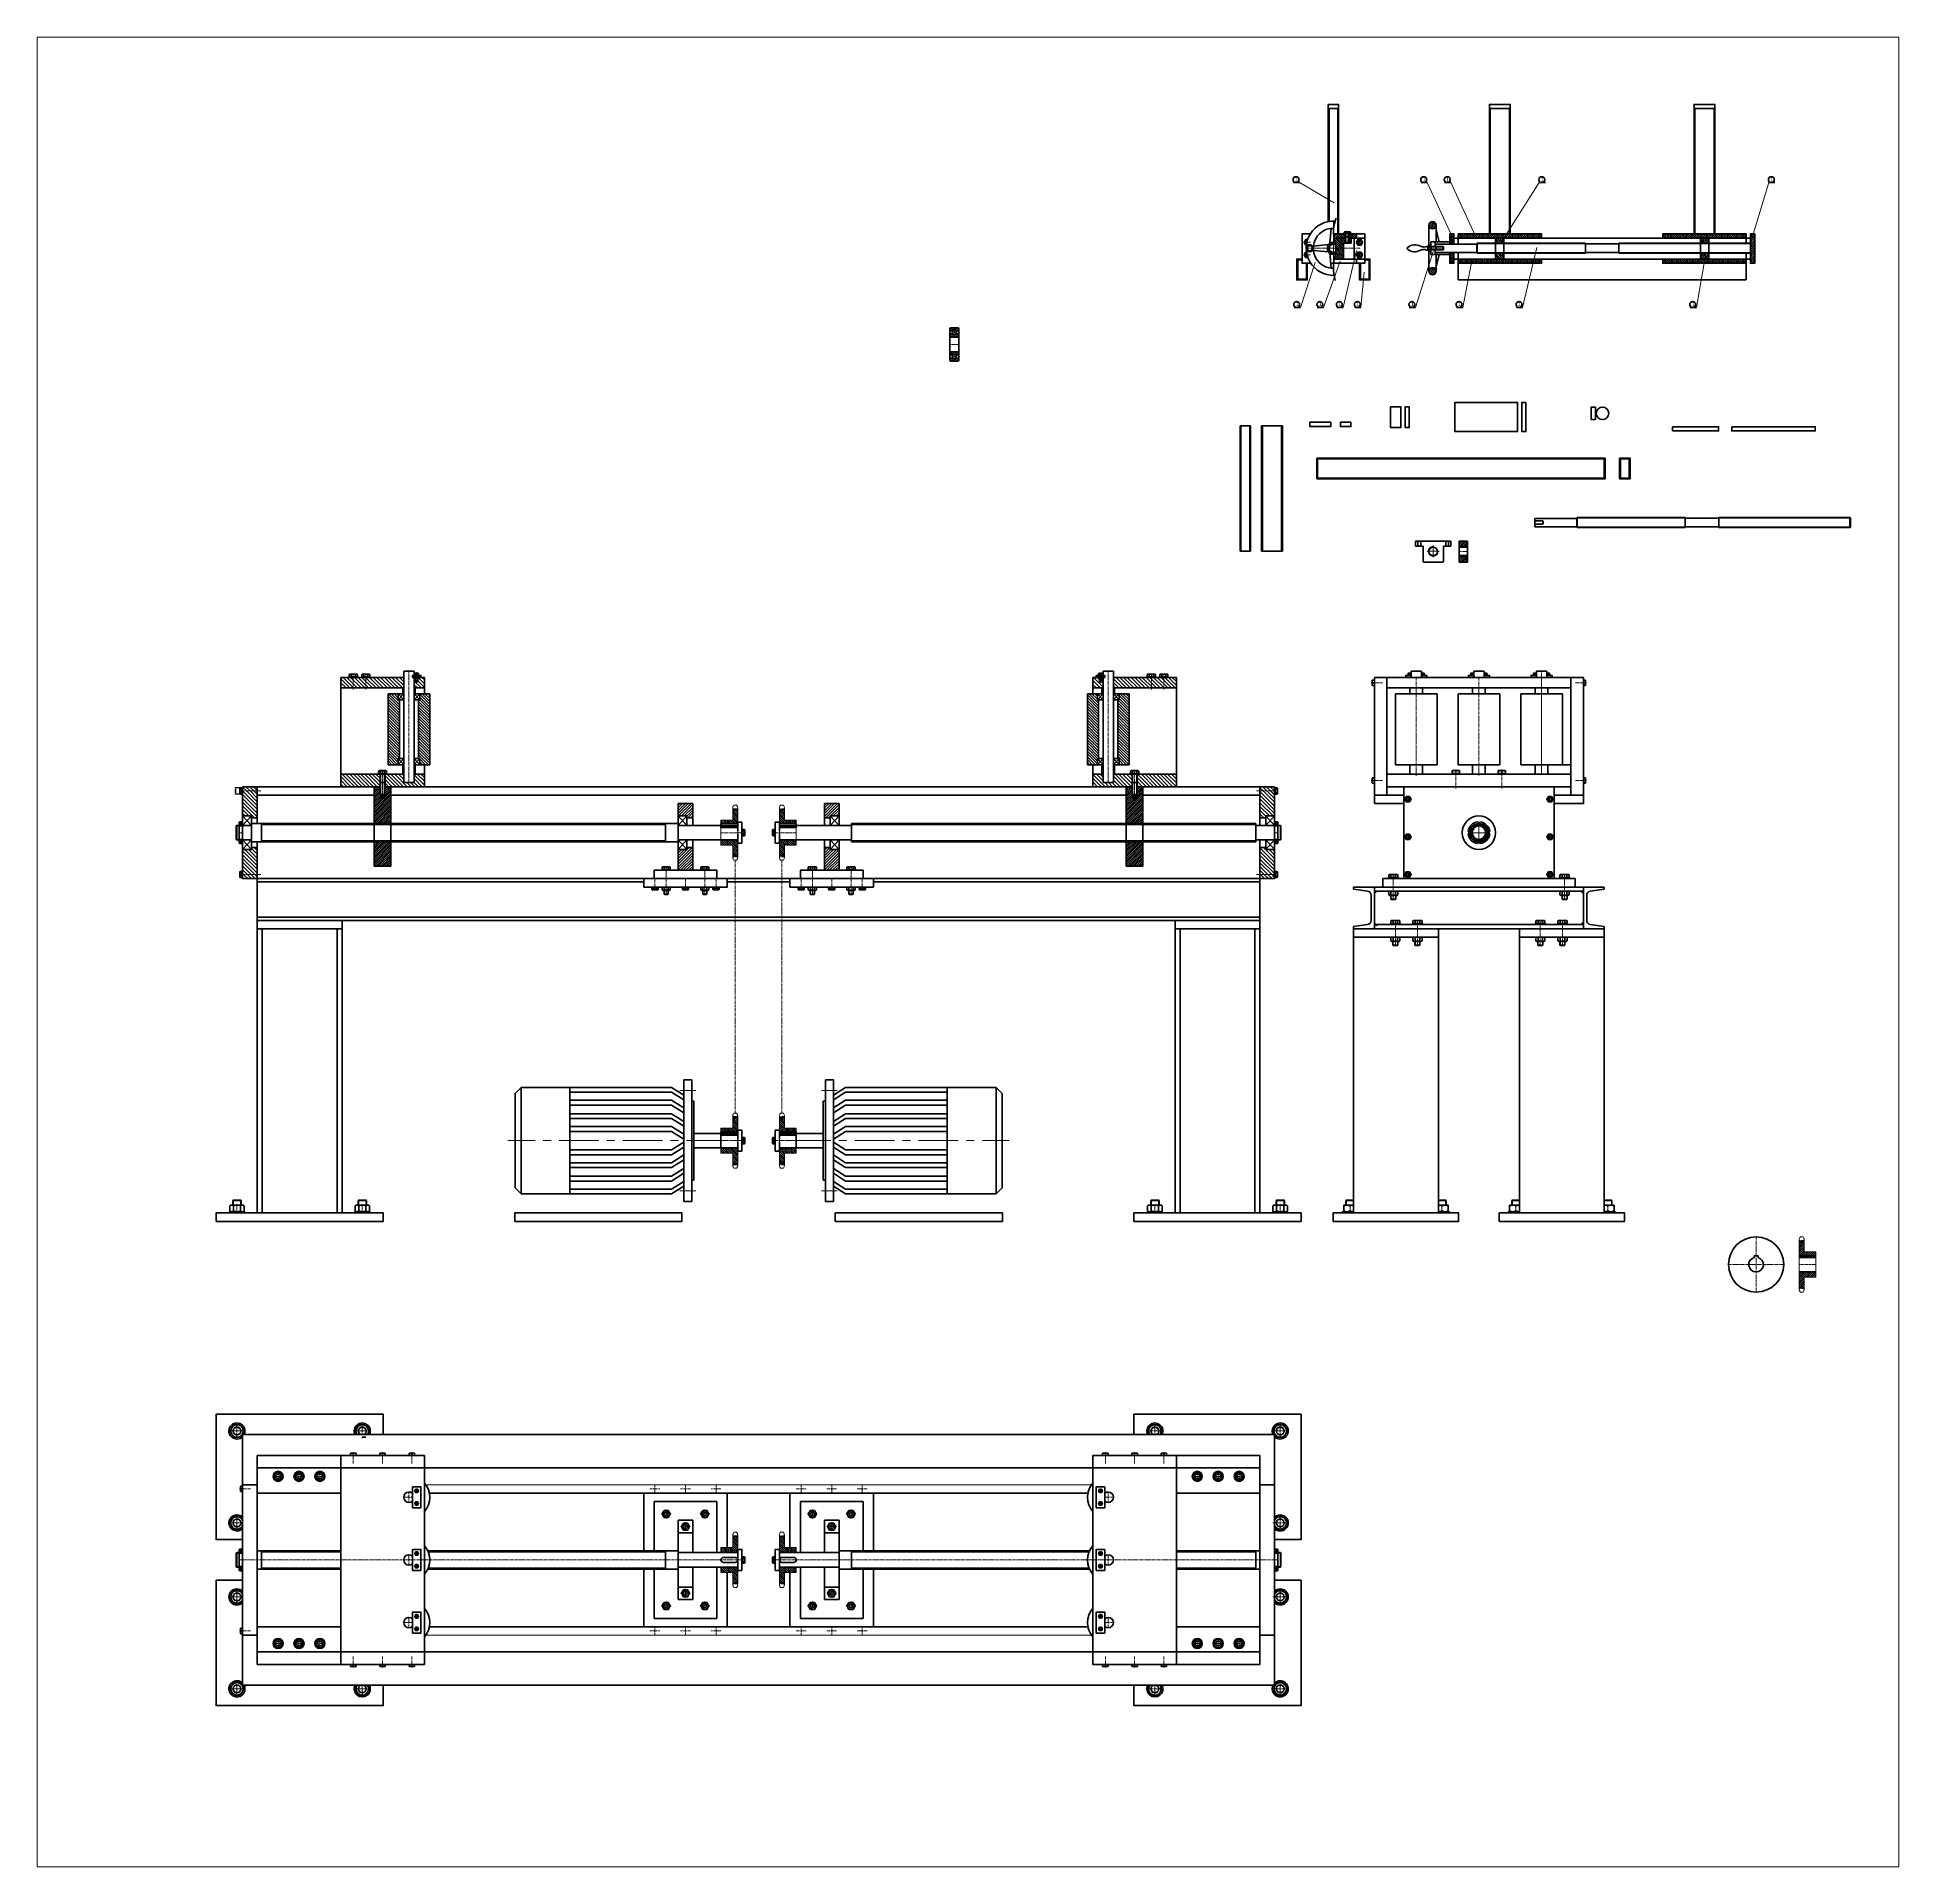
# Model space of a CAD drawing. Header units: millimetres. Extents: x -11382 to 23553, y -372 to 10786.
# Drawn here: x -6278 to -1822, y 1398 to 5775 of the extents above; entities that cross this region are included whole.
import ezdxf

# ---------------------------------------------------------------- set-up
doc = ezdxf.new("R2010")
doc.units = ezdxf.units.MM
doc.header["$LTSCALE"] = 0.2
doc.header["$PDMODE"] = 3
doc.linetypes.add('CENTER', pattern=[50.8, 31.75, -6.35, 6.35, -6.35])
doc.linetypes.add('HIDDEN', pattern=[9.525, 6.35, -3.175])
for name, color, linetype, lineweight in [('đướng nét đứt', 4, 'HIDDEN', 20), ('đường bao thấy', 7, 'Continuous', 40), ('đường kích thước', 90, 'Continuous', 15), ('đường mặt cắt', 160, 'Continuous', 15), ('đường nét mảnh', 220, 'Continuous', 15), ('đường nét tâm', 137, 'CENTER', 15)]:
    doc.layers.add(name, color=color, linetype=linetype, lineweight=lineweight)
doc.styles.add('nhat 2.5', font='arial.ttf', dxfattribs={"width": 0.8, "height": 2.5})
doc.styles.add('nhat3.5', font='arial.ttf', dxfattribs={"height": 3.5})
doc.dimstyles.new('nhật 2.5', dxfattribs={"dimtxt": 2.5, "dimasz": 3, "dimexe": 1.3, "dimexo": 0.5, "dimgap": 1, "dimtad": 1, "dimtxsty": 'nhat 2.5', "dimcen": 0, "dimadec": 0, "dimazin": 0, "dimtfac": 1, "dimtmove": 0, "dimatfit": 3, "dimfxl": 10, "dimarcsym": 1})
pattern_1 = [(45, (-1745.773, 1029.0223), (-2.245064, 2.245064), [])]
pattern_2 = [(135, (-1745.773, 1029.0223), (-2.245064, -2.245064), [])]
pattern_3 = [(45, (-3318.233, 1029.0223), (2.245064, -2.245064), [])]
pattern_4 = [(135, (-3318.233, 1029.0223), (2.245064, 2.245064), [])]
pattern_5 = [(135, (-980.2092, 1029.0223), (-2.245064, -2.245064), [])]
pattern_6 = [(45, (1772.2557, -1353.832), (-2.245064, 2.245064), [])]
pattern_7 = [(135, (5686.2787, -3851.1377), (0.449012806, 0.449012806), [])]
pattern_8 = [(135, (-902.0264, 7.5), (-1.122532, -1.122532), [])]
pattern_9 = [(135, (-902.0264, -6.25), (-1.122532, -1.122532), [])]
pattern_10 = [(45, (-8200.0738, 7.5), (2.245064, -2.245064), [])]
pattern_11 = [(45, (-8200.0738, 7.5), (1.122532, -1.122532), [])]
pattern_12 = [(135, (-8200.0738, -6.25), (1.122532, 1.122532), [])]
pattern_13 = [(45, (3918.6444, -4203.1477), (-2.245064, 2.245064), [])]
pattern_14 = [(135, (3918.6444, -4203.1477), (-2.245064, -2.245064), [])]
pattern_15 = [(135, (-8433.769, -1057.5002), (2.245064, 2.245064), [])]

# ---------------------------------------------------------------- blocks, each defined once
blk = doc.blocks.new('T10X40')
at = {"layer": 'đường bao thấy'}
for p, q in [((0, 4), (40, 4)), ((0, -4), (0, 4)), ((40, -4), (40, 4)), ((40, -4), (0, -4))]:
    blk.add_line(p, q, dxfattribs=at)
blk = doc.blocks.new('DO35')
at = {"layer": 'đường mặt cắt'}
h = blk.add_hatch(dxfattribs=at)
h.set_pattern_fill('ANSI31', color=256, scale=0.2, style=0)
h.set_pattern_definition(pattern_7)
h.paths.add_polyline_path([(-8, 17.5), (-8, 24), (-1.2, 24), (0, 22), (0, 17.5)])
h = blk.add_hatch(dxfattribs=at)
h.set_pattern_fill('ANSI31', color=256, scale=0.2, style=0)
h.set_pattern_definition(pattern_7)
h.paths.add_polyline_path([(0, 17.5), (0, 16), (-8, 16), (-8, 17.5)])
h = blk.add_hatch(dxfattribs=at)
h.set_pattern_fill('ANSI31', color=256, scale=0.2, style=0)
h.set_pattern_definition(pattern_7)
h.paths.add_polyline_path([(0, -16), (0, -17.5), (-8, -17.5), (-8, -16)])
h = blk.add_hatch(dxfattribs=at)
h.set_pattern_fill('ANSI31', color=256, scale=0.2, style=0)
h.set_pattern_definition(pattern_7)
h.paths.add_polyline_path([(-1.2, -24), (0, -22), (0, -17.5), (-8, -17.5), (-8, -24)])
at = {"layer": 'đường bao thấy'}
for p, q in [((-8, 25), (-8, -25)), ((-8, 24), (-1.2, 24)), ((0, 16), (-8, 16)), ((-2.3, 26), (-7, 26)), ((0, 22), (-2.3, 26)), ((0, 22), (0, -22)), ((0, -16), (-8, -16)), ((-8, -24), (-1.2, -24)), ((-2.3, -26), (-7, -26)), ((0, -22), (-2.3, -26))]:
    blk.add_line(p, q, dxfattribs=at)
for centre, start, end in [((-7, 25), 90, 180), ((-7, -25), 180, 270)]:
    blk.add_arc(centre, 1, start, end, dxfattribs=at)
at = {"layer": 'đường nét mảnh'}
for p, q in [((0, 17.5), (-8, 17.5)), ((0, -17.5), (-8, -17.5))]:
    blk.add_line(p, q, dxfattribs=at)
at = {"layer": 'đường nét tâm'}
blk.add_line((0.4, 0), (-8.4, 0), dxfattribs=at)
blk = doc.blocks.new('vb6307')
at = {"layer": 'đường mặt cắt'}
h = blk.add_hatch(dxfattribs=at)
h.set_pattern_fill('ANSI31', color=256, style=0)
h.set_pattern_definition(pattern_13)
h.paths.add_polyline_path([(3.1, 32.7), (10.5, 32.7), (10.5, 38, 0.414214), (8.5, 40), (-8.5, 40, 0.414214), (-10.5, 38), (-10.5, 32.7), (-3.1, 32.7, -0.348646)])
h = blk.add_hatch(dxfattribs=at)
h.set_pattern_fill('ANSI31', color=256, angle=90, style=0)
h.set_pattern_definition(pattern_14)
h.paths.add_polyline_path([(-3.3, 25), (-10.5, 25), (-10.5, 17.5), (10.5, 17.5), (10.5, 25), (3.3, 25, -0.370873)])
h = blk.add_hatch(dxfattribs=at)
h.set_pattern_fill('ANSI31', color=256, angle=90, style=0)
h.set_pattern_definition(pattern_14)
h.paths.add_polyline_path([(-10.5, -17.5), (-10.5, -25), (-3.3, -25, -0.370873), (3.3, -25), (10.5, -25), (10.5, -17.5)])
h = blk.add_hatch(dxfattribs=at)
h.set_pattern_fill('ANSI31', color=256, style=0)
h.set_pattern_definition(pattern_13)
h.paths.add_polyline_path([(8.5, -40, 0.414214), (10.5, -38), (10.5, -32.7), (3.1, -32.7, -0.348646), (-3.1, -32.7), (-10.5, -32.7), (-10.5, -38, 0.414214), (-8.5, -40)])
at = {"layer": 'đường bao thấy'}
for p, q in [((-10.5, 38), (-10.5, 0)), ((-10.5, 32.7), (-3.1, 32.7)), ((-10.5, 25), (-3.3, 25)), ((-10.5, 17.5), (10.5, 17.5)), ((-10.5, -38), (-10.5, 0)), ((8.5, 40), (-8.5, 40)), ((3.1, 32.7), (10.5, 32.7)), ((3.3, 25), (10.5, 25)), ((10.5, 0), (10.5, 38)), ((10.5, 0), (10.5, -38)), ((-10.5, -17.5), (10.5, -17.5)), ((-10.5, -25), (-3.3, -25)), ((-10.5, -32.7), (-3.1, -32.7)), ((8.5, -40), (-8.5, -40)), ((3.1, -32.7), (10.5, -32.7)), ((3.3, -25), (10.5, -25))]:
    blk.add_line(p, q, dxfattribs=at)
for centre in [(0, 28.8), (0, -28.8)]:
    blk.add_circle(centre, 5, dxfattribs=at)
for centre, start, end in [((-8.5, 38), 90, 180), ((8.5, 38), 0, 90), ((-8.5, -38), 180, 270), ((8.5, -38), 270, 0)]:
    blk.add_arc(centre, 2, start, end, dxfattribs=at)
at = {"layer": 'đường nét tâm'}
for p, q in [((-10.5, 0), (10.5, 0)), ((-5.2, 28.8), (5.2, 28.8)), ((0, 34), (0, 23.5)), ((-5.2, -28.8), (5.2, -28.8)), ((0, -23.5), (0, -34))]:
    blk.add_line(p, q, dxfattribs=at)
blk = doc.blocks.new('*D211')
at = {"layer": 'Defpoints', "color": 0, "transparency": 16777216}
for p in [(-5789.9, 3979.6), (-5803, 3964.5), (-5789.9, 3964.5)]:
    blk.add_point(p, dxfattribs=at)
at = {"layer": 'đường bao thấy', "color": 0, "lineweight": -2, "transparency": 16777216}
for p, q in [((-5790.4, 3979.6), (-5804.3, 3979.6)), ((-5803, 3976.6), (-5803, 3967.5)), ((-5790.4, 3964.5), (-5804.3, 3964.5))]:
    blk.add_line(p, q, dxfattribs=at)
at = {"layer": 'đường bao thấy', "color": 0, "transparency": 16777216}
for points in [[(-5803.5, 3976.6), (-5802.5, 3976.6), (-5803, 3979.6)], [(-5803.5, 3967.5), (-5802.5, 3967.5), (-5803, 3964.5)]]:
    blk.add_solid(points, dxfattribs=at)
at = {"layer": 'đường bao thấy', "color": 0, "transparency": 16777216, "insert": (-5805.5, 3972.1), "char_height": 2.5, "attachment_point": 5, "rotation": 90, "style": 'nhat 2.5'}
blk.add_mtext('15,01', dxfattribs=at)

msp = doc.modelspace()

# ---------------------------------------------------------------- hatches: boundary and pattern name
at = {"layer": 'đướng nét đứt'}
for points in [[(-3071.27, 3731.999), (-3077.02, 3731.999), (-3077.02, 3725.721)], [(-2582.771, 3731.998), (-2577.02, 3731.998), (-2577.02, 3725.72)], [(-2582.771, 3652.436), (-2577.02, 3652.436), (-2577.02, 3658.714)]]:
    msp.add_hatch(color=256, dxfattribs=at).paths.add_polyline_path(points)
at = {"layer": 'đường bao thấy'}
msp.add_hatch(color=256, dxfattribs=at).paths.add_polyline_path([(-3071.27, 3649.554), (-3077.02, 3649.554), (-3077.02, 3655.832)])
at = {"layer": 'đường mặt cắt'}
h = msp.add_hatch(dxfattribs=at)
h.set_pattern_fill('ANSI31', color=256, style=0)
h.set_pattern_definition([(45, (-980.2092, 1029.0223), (-2.245064, 2.245064), [])])
h.paths.add_polyline_path([(-3147.038, 5294.642), (-3147.038, 5304.642), (-3175.07, 5304.642), (-3175.066, 5304.603), (-3175.063, 5304.564), (-3175.059, 5304.525), (-3175.055, 5304.486), (-3175.051, 5304.447), (-3175.048, 5304.408), (-3175.044, 5304.369), (-3175.04, 5304.33), (-3175.036, 5304.291), (-3175.032, 5304.252), (-3175.028, 5304.213), (-3175.024, 5304.174), (-3175.02, 5304.135), (-3175.016, 5304.096), (-3175.012, 5304.057), (-3175.008, 5304.018), (-3175.004, 5303.979), (-3175, 5303.94), (-3174.996, 5303.901), (-3174.992, 5303.862), (-3174.988, 5303.823), (-3174.984, 5303.784), (-3174.98, 5303.745), (-3174.975, 5303.706), (-3174.971, 5303.667), (-3174.967, 5303.628), (-3174.963, 5303.589), (-3174.958, 5303.55), (-3174.954, 5303.511), (-3174.95, 5303.472), (-3174.945, 5303.433), (-3174.941, 5303.394), (-3174.936, 5303.355), (-3174.932, 5303.316), (-3174.928, 5303.277), (-3174.923, 5303.238), (-3174.919, 5303.198), (-3174.914, 5303.159), (-3174.91, 5303.12), (-3174.905, 5303.081), (-3174.901, 5303.042), (-3174.896, 5303.003), (-3174.891, 5302.964), (-3174.887, 5302.925), (-3174.882, 5302.886), (-3174.877, 5302.847), (-3174.873, 5302.808), (-3174.868, 5302.769), (-3174.863, 5302.73), (-3174.859, 5302.691), (-3174.854, 5302.652), (-3174.849, 5302.613), (-3174.844, 5302.574), (-3174.839, 5302.535), (-3174.835, 5302.496), (-3174.83, 5302.457), (-3174.825, 5302.418), (-3174.82, 5302.379), (-3174.815, 5302.34), (-3174.81, 5302.301), (-3174.805, 5302.262), (-3174.8, 5302.223), (-3174.795, 5302.184), (-3174.79, 5302.145), (-3174.785, 5302.105), (-3174.78, 5302.066), (-3174.775, 5302.027), (-3174.77, 5301.988), (-3174.765, 5301.949), (-3174.76, 5301.91), (-3174.754, 5301.871), (-3174.749, 5301.832), (-3174.744, 5301.793), (-3174.739, 5301.754), (-3174.734, 5301.715), (-3174.728, 5301.676), (-3174.723, 5301.637), (-3174.718, 5301.598), (-3174.712, 5301.559), (-3174.707, 5301.52), (-3174.702, 5301.481), (-3174.696, 5301.442), (-3174.691, 5301.403), (-3174.686, 5301.364), (-3174.68, 5301.325), (-3174.675, 5301.286), (-3174.669, 5301.247), (-3174.664, 5301.207), (-3174.658, 5301.168), (-3174.653, 5301.129), (-3174.647, 5301.09), (-3174.642, 5301.051), (-3174.636, 5301.012), (-3174.631, 5300.973), (-3174.625, 5300.934), (-3174.62, 5300.895), (-3174.614, 5300.856), (-3174.608, 5300.817), (-3174.603, 5300.778), (-3174.597, 5300.739), (-3174.591, 5300.7), (-3174.586, 5300.661), (-3174.58, 5300.622), (-3174.574, 5300.583), (-3174.568, 5300.544), (-3174.563, 5300.505), (-3174.557, 5300.465), (-3174.551, 5300.426), (-3174.545, 5300.387), (-3174.539, 5300.348), (-3174.533, 5300.309), (-3174.528, 5300.27), (-3174.522, 5300.231), (-3174.516, 5300.192), (-3174.51, 5300.153), (-3174.504, 5300.114), (-3174.498, 5300.075), (-3174.492, 5300.036), (-3174.486, 5299.997), (-3174.48, 5299.958), (-3174.474, 5299.919), (-3174.468, 5299.88), (-3174.462, 5299.84), (-3174.456, 5299.801), (-3174.45, 5299.762), (-3174.444, 5299.723), (-3174.438, 5299.684), (-3174.431, 5299.645), (-3174.425, 5299.606), (-3174.419, 5299.567), (-3174.413, 5299.528), (-3174.407, 5299.489), (-3174.4, 5299.45), (-3174.394, 5299.411), (-3174.388, 5299.372), (-3174.382, 5299.333), (-3174.376, 5299.294), (-3174.369, 5299.255), (-3174.363, 5299.215), (-3174.357, 5299.176), (-3174.35, 5299.137), (-3174.344, 5299.098), (-3174.338, 5299.059), (-3174.331, 5299.02), (-3174.325, 5298.981), (-3174.318, 5298.942), (-3174.312, 5298.903), (-3174.306, 5298.864), (-3174.299, 5298.825), (-3174.293, 5298.786), (-3174.286, 5298.747), (-3174.28, 5298.708), (-3174.273, 5298.668), (-3174.267, 5298.629), (-3174.26, 5298.59), (-3174.254, 5298.551), (-3174.247, 5298.512), (-3174.241, 5298.473), (-3174.234, 5298.434), (-3174.227, 5298.395), (-3174.221, 5298.356), (-3174.214, 5298.317), (-3174.208, 5298.278), (-3174.201, 5298.239), (-3174.194, 5298.2), (-3174.188, 5298.161), (-3174.181, 5298.121), (-3174.174, 5298.082), (-3174.167, 5298.043), (-3174.161, 5298.004), (-3174.154, 5297.965), (-3174.147, 5297.926), (-3174.141, 5297.887), (-3174.134, 5297.848), (-3174.127, 5297.809), (-3174.12, 5297.77), (-3174.113, 5297.731), (-3174.107, 5297.692), (-3174.1, 5297.652), (-3174.093, 5297.613), (-3174.086, 5297.574), (-3174.079, 5297.535), (-3174.072, 5297.496), (-3174.065, 5297.457), (-3174.058, 5297.418), (-3174.051, 5297.379), (-3174.045, 5297.34), (-3174.038, 5297.301), (-3174.031, 5297.262), (-3174.024, 5297.223), (-3174.017, 5297.183), (-3174.01, 5297.144), (-3174.003, 5297.105), (-3173.996, 5297.066), (-3173.989, 5297.027), (-3173.982, 5296.988), (-3173.975, 5296.949), (-3173.967, 5296.91), (-3173.96, 5296.871), (-3173.953, 5296.832), (-3173.946, 5296.793), (-3173.939, 5296.754), (-3173.932, 5296.714), (-3173.925, 5296.675), (-3173.918, 5296.636), (-3173.911, 5296.597), (-3173.903, 5296.558), (-3173.896, 5296.519), (-3173.889, 5296.48), (-3173.882, 5296.441), (-3173.875, 5296.402), (-3173.867, 5296.363), (-3173.86, 5296.324), (-3173.853, 5296.284), (-3173.846, 5296.245), (-3173.839, 5296.206), (-3173.831, 5296.167), (-3173.824, 5296.128), (-3173.817, 5296.089), (-3173.809, 5296.05), (-3173.802, 5296.011), (-3173.795, 5295.972), (-3173.787, 5295.933), (-3173.78, 5295.894), (-3173.773, 5295.854), (-3173.765, 5295.815), (-3173.758, 5295.776), (-3173.751, 5295.737), (-3173.743, 5295.698), (-3173.736, 5295.659), (-3173.729, 5295.62), (-3173.721, 5295.581), (-3173.714, 5295.542), (-3173.706, 5295.503), (-3173.699, 5295.463), (-3173.691, 5295.424), (-3173.684, 5295.385), (-3173.676, 5295.346), (-3173.669, 5295.307), (-3173.662, 5295.268), (-3173.654, 5295.229), (-3173.647, 5295.19), (-3173.639, 5295.151), (-3173.632, 5295.112), (-3173.624, 5295.072), (-3173.616, 5295.033), (-3173.609, 5294.994), (-3173.601, 5294.955), (-3173.594, 5294.916), (-3173.586, 5294.877), (-3173.579, 5294.838), (-3173.571, 5294.799), (-3173.564, 5294.76), (-3173.556, 5294.721), (-3173.548, 5294.681), (-3173.541, 5294.642)])
h.paths.add_polyline_path([(-3137.038, 5304.642), (-3137.038, 5294.642), (-3120.313, 5294.642), (-3120.313, 5304.642)])
h = msp.add_hatch(dxfattribs=at)
h.set_pattern_fill('ANSI31', color=256, style=0)
h.set_pattern_definition([(45, (-1745.773, 1009.0223), (-2.245064, 2.245064), [])])
h.paths.add_polyline_path([(-2929.32, 5325.442, 1), (-2946.731, 5325.442, 1)])
h = msp.add_hatch(dxfattribs=at)
h.set_pattern_fill('ANSI31', color=256, style=0)
h.set_pattern_definition(pattern_1)
h.paths.add_polyline_path([(-2887.003, 5294.642), (-2887.003, 5304.642), (-2897.003, 5304.642), (-2897.003, 5281.442), (-2887.003, 5281.442)])
h = msp.add_hatch(dxfattribs=at)
h.set_pattern_fill('ANSI31', color=256, style=0)
h.set_pattern_definition(pattern_1)
h.paths.add_polyline_path([(-2877.003, 5304.642), (-2877.003, 5294.642), (-2677.003, 5294.642), (-2677.003, 5304.642)])
h = msp.add_hatch(dxfattribs=at)
h.set_pattern_fill('ANSI31', color=256, style=0)
h.set_pattern_definition(pattern_4)
h.paths.add_polyline_path([(-2387.003, 5304.642), (-2387.003, 5294.642), (-2187.003, 5294.642), (-2187.003, 5304.642)])
h = msp.add_hatch(dxfattribs=at)
h.set_pattern_fill('ANSI31', color=256, style=0)
h.set_pattern_definition(pattern_1)
h.paths.add_polyline_path([(-2177.003, 5280.442), (-2177.003, 5260.242), (-2177.003, 5259.442), (-2177.003, 5234.642), (-2167.003, 5234.642), (-2167.003, 5260.442), (-2167.003, 5292.148), (-2167.003, 5304.642), (-2177.003, 5304.642)])
h = msp.add_hatch(dxfattribs=at)
h.set_pattern_fill('ANSI31', color=256, angle=90, style=0)
h.set_pattern_definition(pattern_5)
h.paths.add_polyline_path([(-3145.438, 5282.542), (-3145.438, 5292.642), (-3146.038, 5292.642), (-3146.038, 5294.642), (-3173.541, 5294.642), (-3173.533, 5294.605), (-3173.526, 5294.567), (-3173.519, 5294.529), (-3173.511, 5294.491), (-3173.504, 5294.454), (-3173.496, 5294.416), (-3173.489, 5294.378), (-3173.482, 5294.34), (-3173.474, 5294.302), (-3173.467, 5294.265), (-3173.459, 5294.227), (-3173.452, 5294.189), (-3173.445, 5294.151), (-3173.437, 5294.114), (-3173.43, 5294.076), (-3173.422, 5294.038), (-3173.415, 5294), (-3173.407, 5293.963), (-3173.4, 5293.925), (-3173.392, 5293.887), (-3173.385, 5293.849), (-3173.377, 5293.812), (-3173.37, 5293.774), (-3173.362, 5293.736), (-3173.355, 5293.698), (-3173.347, 5293.661), (-3173.34, 5293.623), (-3173.332, 5293.585), (-3173.325, 5293.547), (-3173.317, 5293.509), (-3173.31, 5293.472), (-3173.302, 5293.434), (-3173.294, 5293.396), (-3173.287, 5293.358), (-3173.279, 5293.321), (-3173.272, 5293.283), (-3173.264, 5293.245), (-3173.257, 5293.207), (-3173.249, 5293.17), (-3173.241, 5293.132), (-3173.234, 5293.094), (-3173.226, 5293.056), (-3173.219, 5293.018), (-3173.211, 5292.981), (-3173.203, 5292.943), (-3173.196, 5292.905), (-3173.188, 5292.867), (-3173.18, 5292.83), (-3173.173, 5292.792), (-3173.165, 5292.754), (-3173.158, 5292.716), (-3173.15, 5292.679), (-3173.142, 5292.641), (-3173.135, 5292.603), (-3173.127, 5292.565), (-3173.119, 5292.527), (-3173.112, 5292.49), (-3173.104, 5292.452), (-3173.096, 5292.414), (-3173.088, 5292.376), (-3173.081, 5292.339), (-3173.073, 5292.301), (-3173.065, 5292.263), (-3173.058, 5292.225), (-3173.05, 5292.187), (-3173.042, 5292.15), (-3173.035, 5292.112), (-3173.027, 5292.074), (-3173.019, 5292.036), (-3173.011, 5291.999), (-3173.004, 5291.961), (-3172.996, 5291.923), (-3172.988, 5291.885), (-3172.98, 5291.848), (-3172.973, 5291.81), (-3172.965, 5291.772), (-3172.957, 5291.734), (-3172.95, 5291.696), (-3172.942, 5291.659), (-3172.934, 5291.621), (-3172.926, 5291.583), (-3172.918, 5291.545), (-3172.911, 5291.508), (-3172.903, 5291.47), (-3172.895, 5291.432), (-3172.887, 5291.394), (-3172.88, 5291.356), (-3172.872, 5291.319), (-3172.864, 5291.281), (-3172.856, 5291.243), (-3172.849, 5291.205), (-3172.841, 5291.167), (-3172.833, 5291.13), (-3172.825, 5291.092), (-3172.817, 5291.054), (-3172.81, 5291.016), (-3172.802, 5290.979), (-3172.794, 5290.941), (-3172.786, 5290.903), (-3172.778, 5290.865), (-3172.771, 5290.827), (-3172.763, 5290.79), (-3172.755, 5290.752), (-3172.747, 5290.714), (-3172.739, 5290.676), (-3172.731, 5290.639), (-3172.724, 5290.601), (-3172.716, 5290.563), (-3172.708, 5290.525), (-3172.7, 5290.487), (-3172.692, 5290.45), (-3172.685, 5290.412), (-3172.677, 5290.374), (-3172.669, 5290.336), (-3172.661, 5290.298), (-3172.653, 5290.261), (-3172.645, 5290.223), (-3172.638, 5290.185), (-3172.63, 5290.147), (-3172.622, 5290.11), (-3172.614, 5290.072), (-3172.606, 5290.034), (-3172.598, 5289.996), (-3172.591, 5289.958), (-3172.583, 5289.921), (-3172.575, 5289.883), (-3172.567, 5289.845), (-3172.559, 5289.807), (-3172.551, 5289.769), (-3172.544, 5289.732), (-3172.536, 5289.694), (-3172.528, 5289.656), (-3172.52, 5289.618), (-3172.512, 5289.581), (-3172.504, 5289.543), (-3172.497, 5289.505), (-3172.489, 5289.467), (-3172.481, 5289.429), (-3172.473, 5289.392), (-3172.465, 5289.354), (-3172.457, 5289.316), (-3172.45, 5289.278), (-3172.442, 5289.24), (-3172.434, 5289.203), (-3172.426, 5289.165), (-3172.418, 5289.127), (-3172.411, 5289.089), (-3172.403, 5289.051), (-3172.395, 5289.014), (-3172.387, 5288.976), (-3172.379, 5288.938), (-3172.371, 5288.9), (-3172.364, 5288.862), (-3172.356, 5288.825), (-3172.348, 5288.787), (-3172.34, 5288.749), (-3172.332, 5288.711), (-3172.324, 5288.673), (-3172.317, 5288.636), (-3172.309, 5288.598), (-3172.301, 5288.56), (-3172.293, 5288.522), (-3172.285, 5288.485), (-3172.278, 5288.447), (-3172.27, 5288.409), (-3172.262, 5288.371), (-3172.254, 5288.333), (-3172.246, 5288.296), (-3172.239, 5288.258), (-3172.231, 5288.22), (-3172.223, 5288.182), (-3172.215, 5288.144), (-3172.207, 5288.107), (-3172.2, 5288.069), (-3172.192, 5288.031), (-3172.184, 5287.993), (-3172.176, 5287.955), (-3172.168, 5287.918), (-3172.161, 5287.88), (-3172.153, 5287.842), (-3172.145, 5287.804), (-3172.137, 5287.766), (-3172.13, 5287.729), (-3172.122, 5287.691), (-3172.114, 5287.653), (-3172.106, 5287.615), (-3172.098, 5287.577), (-3172.091, 5287.54), (-3172.083, 5287.502), (-3172.075, 5287.464), (-3172.067, 5287.426), (-3172.06, 5287.388), (-3172.052, 5287.351), (-3172.044, 5287.313), (-3172.037, 5287.275), (-3172.029, 5287.237), (-3172.021, 5287.199), (-3172.013, 5287.162), (-3172.006, 5287.124), (-3171.998, 5287.086), (-3171.99, 5287.048), (-3171.982, 5287.01), (-3171.975, 5286.973), (-3171.967, 5286.935), (-3171.959, 5286.897), (-3171.952, 5286.859), (-3171.944, 5286.821), (-3171.936, 5286.784), (-3171.929, 5286.746), (-3171.921, 5286.708), (-3171.913, 5286.67), (-3171.906, 5286.632), (-3171.898, 5286.594), (-3171.89, 5286.557), (-3171.883, 5286.519), (-3171.875, 5286.481), (-3171.867, 5286.443), (-3171.86, 5286.405), (-3171.852, 5286.368), (-3171.844, 5286.33), (-3171.837, 5286.292), (-3171.829, 5286.254), (-3171.821, 5286.216), (-3171.814, 5286.179), (-3171.806, 5286.141), (-3171.799, 5286.103), (-3171.791, 5286.065), (-3171.783, 5286.027), (-3171.776, 5285.99), (-3171.768, 5285.952), (-3171.761, 5285.914), (-3171.753, 5285.876), (-3171.746, 5285.838), (-3171.738, 5285.801), (-3171.73, 5285.763), (-3171.723, 5285.725), (-3171.715, 5285.687), (-3171.708, 5285.649), (-3171.7, 5285.611), (-3171.693, 5285.574), (-3171.685, 5285.536), (-3171.678, 5285.498), (-3171.67, 5285.46), (-3171.663, 5285.422), (-3171.655, 5285.385), (-3171.648, 5285.347), (-3171.64, 5285.309), (-3171.633, 5285.271), (-3171.625, 5285.233), (-3171.618, 5285.196), (-3171.61, 5285.158), (-3171.603, 5285.12), (-3171.595, 5285.082), (-3171.588, 5285.044), (-3171.58, 5285.007), (-3171.573, 5284.969), (-3171.569, 5284.947), (-3171.565, 5284.926), (-3171.56, 5284.904), (-3171.556, 5284.883), (-3171.552, 5284.862), (-3171.548, 5284.84), (-3171.544, 5284.819), (-3171.539, 5284.797), (-3171.535, 5284.776), (-3171.531, 5284.755), (-3171.527, 5284.733), (-3171.523, 5284.712), (-3171.518, 5284.69), (-3171.514, 5284.669), (-3171.51, 5284.647), (-3171.506, 5284.626), (-3171.502, 5284.605), (-3171.498, 5284.583), (-3171.493, 5284.562), (-3171.489, 5284.54), (-3171.485, 5284.519), (-3171.481, 5284.498), (-3171.477, 5284.476), (-3171.473, 5284.455), (-3171.468, 5284.433), (-3171.464, 5284.412), (-3171.46, 5284.39), (-3171.456, 5284.369), (-3171.452, 5284.348), (-3171.448, 5284.326), (-3171.444, 5284.305), (-3171.439, 5284.283), (-3171.435, 5284.262), (-3171.431, 5284.24), (-3171.427, 5284.219), (-3171.423, 5284.198), (-3171.419, 5284.176), (-3171.415, 5284.155), (-3171.411, 5284.133), (-3171.406, 5284.112), (-3171.402, 5284.091), (-3171.398, 5284.069), (-3171.394, 5284.048), (-3171.39, 5284.026), (-3171.386, 5284.005), (-3171.382, 5283.983), (-3171.378, 5283.962), (-3171.374, 5283.941), (-3171.369, 5283.919), (-3171.365, 5283.898), (-3171.361, 5283.876), (-3171.357, 5283.855), (-3171.353, 5283.834), (-3171.349, 5283.812), (-3171.345, 5283.791), (-3171.341, 5283.769), (-3171.337, 5283.748), (-3171.333, 5283.726), (-3171.329, 5283.705), (-3171.325, 5283.684), (-3171.321, 5283.662), (-3171.317, 5283.641), (-3171.312, 5283.619), (-3171.308, 5283.598), (-3171.304, 5283.576), (-3171.3, 5283.555), (-3171.296, 5283.534), (-3171.292, 5283.512), (-3171.288, 5283.491), (-3171.284, 5283.469), (-3171.28, 5283.448), (-3171.276, 5283.427), (-3171.272, 5283.405), (-3171.268, 5283.384), (-3171.264, 5283.362), (-3171.26, 5283.341), (-3171.256, 5283.319), (-3171.252, 5283.298), (-3171.248, 5283.277), (-3171.244, 5283.255), (-3171.24, 5283.234), (-3171.236, 5283.212), (-3171.232, 5283.191), (-3171.228, 5283.169), (-3171.224, 5283.148), (-3171.22, 5283.127), (-3171.216, 5283.105), (-3171.212, 5283.084), (-3171.208, 5283.062), (-3171.204, 5283.041), (-3171.2, 5283.019), (-3171.196, 5282.998), (-3171.192, 5282.977), (-3171.188, 5282.955), (-3171.184, 5282.934), (-3171.18, 5282.912), (-3171.176, 5282.891), (-3171.172, 5282.87), (-3171.168, 5282.848), (-3171.164, 5282.827), (-3171.16, 5282.805), (-3171.156, 5282.784), (-3171.152, 5282.762), (-3171.149, 5282.741), (-3171.145, 5282.72), (-3171.141, 5282.698), (-3171.137, 5282.677), (-3171.133, 5282.655), (-3171.129, 5282.634), (-3171.125, 5282.612), (-3171.121, 5282.591), (-3171.117, 5282.57), (-3171.113, 5282.548), (-3171.109, 5282.527), (-3171.105, 5282.505), (-3171.102, 5282.484), (-3171.098, 5282.463), (-3171.094, 5282.441), (-3171.09, 5282.42), (-3171.086, 5282.398), (-3171.082, 5282.377), (-3171.078, 5282.355), (-3171.074, 5282.334), (-3171.07, 5282.313), (-3171.067, 5282.291), (-3171.063, 5282.27), (-3171.059, 5282.248), (-3171.055, 5282.227), (-3171.051, 5282.205), (-3171.047, 5282.184), (-3171.043, 5282.163), (-3171.04, 5282.141), (-3171.036, 5282.12), (-3171.032, 5282.098), (-3171.028, 5282.077), (-3171.024, 5282.055), (-3171.02, 5282.034), (-3171.017, 5282.013), (-3171.013, 5281.991), (-3171.009, 5281.97), (-3171.005, 5281.948), (-3171.001, 5281.927), (-3170.998, 5281.905), (-3170.994, 5281.884), (-3170.99, 5281.863), (-3170.986, 5281.841), (-3170.982, 5281.82), (-3170.979, 5281.798), (-3170.975, 5281.777), (-3170.971, 5281.756), (-3170.967, 5281.734), (-3170.963, 5281.713), (-3170.96, 5281.691), (-3170.956, 5281.67), (-3170.952, 5281.648), (-3170.948, 5281.627), (-3170.945, 5281.606), (-3170.941, 5281.584), (-3170.937, 5281.563), (-3170.933, 5281.541), (-3170.93, 5281.52), (-3170.926, 5281.498), (-3170.922, 5281.477), (-3170.918, 5281.456), (-3170.915, 5281.434), (-3170.911, 5281.413), (-3170.907, 5281.391), (-3170.903, 5281.37), (-3170.9, 5281.348), (-3170.896, 5281.327), (-3170.892, 5281.306), (-3170.889, 5281.284), (-3170.885, 5281.263), (-3170.881, 5281.241), (-3170.878, 5281.22), (-3170.874, 5281.198), (-3170.87, 5281.177), (-3170.867, 5281.156), (-3170.863, 5281.134), (-3170.859, 5281.113), (-3170.855, 5281.091), (-3170.852, 5281.07), (-3170.848, 5281.049), (-3170.845, 5281.027), (-3170.841, 5281.006), (-3170.837, 5280.984), (-3170.834, 5280.963), (-3170.83, 5280.941), (-3170.826, 5280.92), (-3170.823, 5280.899), (-3170.819, 5280.877), (-3170.815, 5280.856), (-3170.812, 5280.834), (-3170.808, 5280.813), (-3170.805, 5280.791), (-3170.801, 5280.77), (-3170.797, 5280.749), (-3170.794, 5280.727), (-3170.79, 5280.706), (-3170.787, 5280.684), (-3170.783, 5280.663), (-3170.779, 5280.641), (-3170.776, 5280.62), (-3170.772, 5280.599), (-3170.769, 5280.577), (-3170.765, 5280.556), (-3170.762, 5280.534), (-3170.758, 5280.513), (-3170.754, 5280.491), (-3170.751, 5280.47), (-3170.747, 5280.449), (-3170.744, 5280.427), (-3170.74, 5280.406), (-3170.737, 5280.384), (-3170.733, 5280.363), (-3170.73, 5280.341), (-3170.726, 5280.32), (-3170.723, 5280.299), (-3170.719, 5280.277), (-3170.716, 5280.256), (-3170.712, 5280.234), (-3170.709, 5280.213), (-3170.705, 5280.191), (-3170.702, 5280.17), (-3170.698, 5280.149), (-3170.695, 5280.127), (-3170.691, 5280.106), (-3170.688, 5280.084), (-3170.684, 5280.063), (-3170.681, 5280.041), (-3170.677, 5280.02), (-3170.674, 5279.999), (-3170.67, 5279.977), (-3170.667, 5279.956), (-3170.663, 5279.934), (-3170.66, 5279.913), (-3170.657, 5279.891), (-3170.653, 5279.87), (-3170.65, 5279.849), (-3170.646, 5279.827), (-3170.643, 5279.806), (-3170.639, 5279.784), (-3170.636, 5279.763), (-3170.633, 5279.741), (-3170.629, 5279.72), (-3170.626, 5279.699), (-3170.622, 5279.677), (-3170.619, 5279.656), (-3170.616, 5279.634), (-3170.612, 5279.613), (-3170.609, 5279.591), (-3170.606, 5279.57), (-3170.602, 5279.549), (-3170.599, 5279.527), (-3170.596, 5279.506), (-3170.592, 5279.484), (-3170.592, 5279.483), (-3170.592, 5279.482), (-3170.592, 5279.481), (-3170.592, 5279.481), (-3170.591, 5279.48), (-3170.591, 5279.479), (-3170.591, 5279.478), (-3170.591, 5279.477), (-3170.591, 5279.476), (-3170.591, 5279.475), (-3170.591, 5279.474), (-3170.59, 5279.473), (-3170.59, 5279.472), (-3170.59, 5279.471), (-3170.59, 5279.47), (-3170.59, 5279.469), (-3170.59, 5279.468), (-3170.589, 5279.467), (-3170.589, 5279.466), (-3170.589, 5279.465), (-3170.589, 5279.464), (-3170.589, 5279.463), (-3170.589, 5279.462), (-3170.589, 5279.461), (-3170.588, 5279.46), (-3170.588, 5279.459), (-3170.588, 5279.458), (-3170.588, 5279.457), (-3170.588, 5279.456), (-3170.588, 5279.455), (-3170.588, 5279.454), (-3170.587, 5279.454), (-3170.587, 5279.453), (-3170.587, 5279.452), (-3170.587, 5279.451), (-3170.587, 5279.45), (-3170.587, 5279.449), (-3170.586, 5279.448), (-3170.586, 5279.447), (-3170.586, 5279.446), (-3170.586, 5279.445), (-3170.586, 5279.444), (-3170.586, 5279.443), (-3170.586, 5279.442), (-3170.585, 5279.441), (-3170.585, 5279.44), (-3170.585, 5279.439), (-3170.585, 5279.438), (-3170.585, 5279.437), (-3170.585, 5279.436), (-3170.585, 5279.435), (-3170.584, 5279.434), (-3170.584, 5279.433), (-3170.584, 5279.432), (-3170.584, 5279.431), (-3170.584, 5279.43), (-3170.584, 5279.429), (-3170.583, 5279.428), (-3170.583, 5279.427), (-3170.583, 5279.427), (-3170.583, 5279.426), (-3170.583, 5279.425), (-3170.583, 5279.424), (-3170.583, 5279.423), (-3170.582, 5279.422), (-3170.582, 5279.421), (-3170.582, 5279.42), (-3170.582, 5279.419), (-3170.582, 5279.418), (-3170.582, 5279.417), (-3170.582, 5279.416), (-3170.581, 5279.415), (-3170.581, 5279.414), (-3170.581, 5279.413), (-3170.581, 5279.412), (-3170.581, 5279.411), (-3170.581, 5279.41), (-3170.58, 5279.409), (-3170.58, 5279.408), (-3170.58, 5279.407), (-3170.58, 5279.406), (-3170.58, 5279.405), (-3170.58, 5279.404), (-3170.58, 5279.403), (-3170.579, 5279.402), (-3170.579, 5279.401), (-3170.579, 5279.4), (-3170.579, 5279.4), (-3170.579, 5279.399), (-3170.579, 5279.398), (-3170.579, 5279.397), (-3170.578, 5279.396), (-3170.578, 5279.395), (-3170.578, 5279.394), (-3170.578, 5279.393), (-3170.578, 5279.392), (-3170.578, 5279.391), (-3170.577, 5279.39), (-3170.577, 5279.389), (-3170.577, 5279.388), (-3170.577, 5279.387), (-3170.577, 5279.386), (-3170.577, 5279.385), (-3170.577, 5279.384), (-3170.576, 5279.383), (-3170.576, 5279.382), (-3170.576, 5279.381), (-3170.576, 5279.38), (-3170.576, 5279.379), (-3170.576, 5279.378), (-3170.576, 5279.377), (-3170.575, 5279.376), (-3170.575, 5279.375), (-3170.575, 5279.374), (-3170.575, 5279.373), (-3170.575, 5279.373), (-3170.575, 5279.372), (-3170.574, 5279.371), (-3170.574, 5279.37), (-3170.574, 5279.369), (-3170.574, 5279.368), (-3170.574, 5279.367), (-3170.574, 5279.366), (-3170.574, 5279.365), (-3170.573, 5279.364), (-3170.573, 5279.363), (-3170.573, 5279.362), (-3170.573, 5279.361), (-3170.573, 5279.36), (-3170.573, 5279.359), (-3170.573, 5279.358), (-3170.572, 5279.357), (-3170.572, 5279.356), (-3170.572, 5279.355), (-3170.572, 5279.354), (-3170.572, 5279.353), (-3170.572, 5279.352), (-3170.571, 5279.351), (-3170.571, 5279.35), (-3170.571, 5279.349), (-3170.571, 5279.348), (-3170.571, 5279.347), (-3170.571, 5279.346), (-3170.571, 5279.346), (-3170.57, 5279.345), (-3170.57, 5279.344), (-3170.57, 5279.343), (-3170.57, 5279.342), (-3170.57, 5279.341), (-3170.57, 5279.34), (-3170.57, 5279.339), (-3170.569, 5279.338), (-3170.569, 5279.337), (-3170.569, 5279.336), (-3170.569, 5279.335), (-3170.569, 5279.334), (-3170.569, 5279.333), (-3170.568, 5279.332), (-3170.568, 5279.331), (-3170.568, 5279.33), (-3170.568, 5279.329), (-3170.568, 5279.328), (-3170.568, 5279.327), (-3170.568, 5279.326), (-3170.567, 5279.325), (-3170.567, 5279.324), (-3170.567, 5279.323), (-3170.567, 5279.322), (-3170.567, 5279.321), (-3170.567, 5279.32), (-3170.567, 5279.319), (-3170.566, 5279.319), (-3170.566, 5279.318), (-3170.566, 5279.317), (-3170.566, 5279.316), (-3170.566, 5279.315), (-3170.566, 5279.314), (-3170.566, 5279.313), (-3170.565, 5279.312), (-3170.565, 5279.311), (-3170.565, 5279.31), (-3170.565, 5279.309), (-3170.565, 5279.308), (-3170.565, 5279.307), (-3170.564, 5279.306), (-3170.564, 5279.305), (-3170.564, 5279.304), (-3170.564, 5279.303), (-3170.564, 5279.302), (-3170.564, 5279.301), (-3170.564, 5279.3), (-3170.563, 5279.299), (-3170.563, 5279.298), (-3170.563, 5279.297), (-3170.563, 5279.296), (-3170.563, 5279.295), (-3170.563, 5279.294), (-3170.563, 5279.293), (-3170.562, 5279.293), (-3170.562, 5279.292), (-3170.562, 5279.291), (-3170.562, 5279.29), (-3170.562, 5279.289), (-3170.562, 5279.288), (-3170.562, 5279.287), (-3170.561, 5279.286), (-3170.561, 5279.285), (-3170.561, 5279.284), (-3170.561, 5279.283), (-3170.561, 5279.282), (-3170.561, 5279.281), (-3170.56, 5279.28), (-3170.56, 5279.279), (-3170.56, 5279.278), (-3170.56, 5279.277), (-3170.56, 5279.276), (-3170.56, 5279.275), (-3170.56, 5279.274), (-3170.559, 5279.273), (-3170.559, 5279.272), (-3170.559, 5279.271), (-3170.559, 5279.27), (-3170.559, 5279.269), (-3170.559, 5279.268), (-3170.559, 5279.267), (-3170.558, 5279.266), (-3170.558, 5279.266), (-3170.558, 5279.265), (-3170.558, 5279.264), (-3170.558, 5279.263), (-3170.558, 5279.262), (-3170.557, 5279.261), (-3170.557, 5279.26), (-3170.557, 5279.259), (-3170.557, 5279.258), (-3170.557, 5279.257), (-3170.557, 5279.256), (-3170.557, 5279.255), (-3170.556, 5279.254), (-3170.556, 5279.253), (-3170.556, 5279.252), (-3170.556, 5279.251), (-3170.556, 5279.25), (-3170.556, 5279.249), (-3170.556, 5279.248), (-3170.555, 5279.247), (-3170.555, 5279.246), (-3170.555, 5279.245), (-3170.555, 5279.244), (-3170.555, 5279.243), (-3170.555, 5279.242), (-3170.555, 5279.241), (-3170.554, 5279.24), (-3170.554, 5279.239), (-3170.554, 5279.239), (-3170.554, 5279.238), (-3170.549, 5279.203), (-3170.543, 5279.169), (-3170.538, 5279.134), (-3170.533, 5279.1), (-3170.528, 5279.066), (-3170.522, 5279.031), (-3170.517, 5278.997), (-3170.512, 5278.963), (-3170.507, 5278.928), (-3170.502, 5278.894), (-3170.497, 5278.86), (-3170.491, 5278.825), (-3170.486, 5278.791), (-3170.481, 5278.757), (-3170.476, 5278.722), (-3170.471, 5278.688), (-3170.466, 5278.654), (-3170.461, 5278.619), (-3170.456, 5278.585), (-3170.451, 5278.551), (-3170.446, 5278.516), (-3170.441, 5278.482), (-3170.436, 5278.447), (-3170.431, 5278.413), (-3170.426, 5278.379), (-3170.421, 5278.344), (-3170.416, 5278.31), (-3170.411, 5278.276), (-3170.406, 5278.241), (-3170.401, 5278.207), (-3170.396, 5278.173), (-3170.391, 5278.138), (-3170.387, 5278.104), (-3170.382, 5278.07), (-3170.377, 5278.035), (-3170.372, 5278.001), (-3170.367, 5277.967), (-3170.362, 5277.932), (-3170.358, 5277.898), (-3170.353, 5277.863), (-3170.348, 5277.829), (-3170.343, 5277.795), (-3170.339, 5277.76), (-3170.334, 5277.726), (-3170.329, 5277.692), (-3170.325, 5277.657), (-3170.32, 5277.623), (-3170.315, 5277.589), (-3170.311, 5277.554), (-3170.306, 5277.52), (-3170.301, 5277.486), (-3170.297, 5277.451), (-3170.292, 5277.417), (-3170.288, 5277.382), (-3170.283, 5277.348), (-3170.279, 5277.314), (-3170.274, 5277.279), (-3170.27, 5277.245), (-3170.265, 5277.211), (-3170.261, 5277.176), (-3170.256, 5277.142), (-3170.252, 5277.108), (-3170.247, 5277.073), (-3170.243, 5277.039), (-3170.238, 5277.005), (-3170.234, 5276.97), (-3170.23, 5276.936), (-3170.225, 5276.902), (-3170.221, 5276.867), (-3170.217, 5276.833), (-3170.212, 5276.798), (-3170.208, 5276.764), (-3170.204, 5276.73), (-3170.199, 5276.695), (-3170.195, 5276.661), (-3170.191, 5276.627), (-3170.187, 5276.592), (-3170.182, 5276.558), (-3170.178, 5276.524), (-3170.174, 5276.489), (-3170.17, 5276.455), (-3170.166, 5276.421), (-3170.162, 5276.386), (-3170.157, 5276.352), (-3170.153, 5276.317), (-3170.149, 5276.283), (-3170.145, 5276.249), (-3170.141, 5276.214), (-3170.137, 5276.18), (-3170.133, 5276.146), (-3170.129, 5276.111), (-3170.125, 5276.077), (-3170.121, 5276.043), (-3170.117, 5276.008), (-3170.113, 5275.974), (-3170.109, 5275.94), (-3170.105, 5275.905), (-3170.101, 5275.871), (-3170.097, 5275.837), (-3170.094, 5275.802), (-3170.09, 5275.768), (-3170.086, 5275.733), (-3170.082, 5275.699), (-3170.078, 5275.665), (-3170.074, 5275.63), (-3170.071, 5275.596), (-3170.067, 5275.562), (-3170.063, 5275.527), (-3170.06, 5275.493), (-3170.056, 5275.459), (-3170.052, 5275.424), (-3170.048, 5275.39), (-3170.045, 5275.356), (-3170.041, 5275.321), (-3170.038, 5275.287), (-3170.034, 5275.252), (-3170.03, 5275.218), (-3170.027, 5275.184), (-3170.023, 5275.149), (-3170.02, 5275.115), (-3170.016, 5275.081), (-3170.013, 5275.046), (-3170.009, 5275.012), (-3170.006, 5274.978), (-3170.002, 5274.943), (-3169.999, 5274.909), (-3169.995, 5274.875), (-3169.992, 5274.84), (-3169.989, 5274.806), (-3169.985, 5274.771), (-3169.982, 5274.737), (-3169.979, 5274.703), (-3169.975, 5274.668), (-3169.972, 5274.634), (-3169.969, 5274.6), (-3169.965, 5274.565), (-3169.962, 5274.531), (-3169.959, 5274.497), (-3169.956, 5274.462), (-3169.953, 5274.428), (-3169.949, 5274.394), (-3169.946, 5274.359), (-3169.943, 5274.325), (-3169.94, 5274.29), (-3169.937, 5274.256), (-3169.934, 5274.222), (-3169.931, 5274.187), (-3169.928, 5274.153), (-3169.925, 5274.119), (-3169.922, 5274.084), (-3169.919, 5274.05), (-3169.916, 5274.016), (-3169.913, 5273.981), (-3169.91, 5273.947), (-3169.907, 5273.913), (-3169.904, 5273.878), (-3169.901, 5273.844), (-3169.898, 5273.809), (-3169.895, 5273.775), (-3169.893, 5273.741), (-3169.89, 5273.706), (-3169.887, 5273.672), (-3169.884, 5273.638), (-3169.881, 5273.603), (-3169.879, 5273.569), (-3169.876, 5273.535), (-3169.873, 5273.5), (-3169.871, 5273.466), (-3169.868, 5273.431), (-3169.865, 5273.397), (-3169.863, 5273.363), (-3169.86, 5273.328), (-3169.858, 5273.294), (-3169.855, 5273.26), (-3169.852, 5273.225), (-3169.85, 5273.191), (-3169.847, 5273.157), (-3169.845, 5273.122), (-3169.842, 5273.088), (-3169.84, 5273.054), (-3169.838, 5273.019), (-3169.835, 5272.985), (-3169.833, 5272.95), (-3169.83, 5272.916), (-3169.828, 5272.882), (-3169.826, 5272.847), (-3169.823, 5272.813), (-3169.821, 5272.779), (-3169.819, 5272.744), (-3169.817, 5272.71), (-3169.814, 5272.676), (-3169.812, 5272.641), (-3169.81, 5272.607), (-3169.808, 5272.573), (-3169.806, 5272.538), (-3169.804, 5272.504), (-3169.801, 5272.469), (-3169.799, 5272.435), (-3169.797, 5272.401), (-3169.795, 5272.366), (-3169.793, 5272.332), (-3169.791, 5272.298), (-3169.789, 5272.263), (-3169.787, 5272.229), (-3169.785, 5272.195), (-3169.783, 5272.16), (-3169.781, 5272.126), (-3169.78, 5272.092), (-3169.778, 5272.057), (-3169.776, 5272.023), (-3169.774, 5271.988), (-3169.772, 5271.954), (-3169.77, 5271.92), (-3169.769, 5271.885), (-3169.767, 5271.851), (-3169.765, 5271.817), (-3169.764, 5271.782), (-3169.762, 5271.748), (-3169.76, 5271.714), (-3169.759, 5271.679), (-3169.757, 5271.645), (-3169.755, 5271.61), (-3169.754, 5271.576), (-3169.752, 5271.542), (-3169.751, 5271.507), (-3169.749, 5271.473), (-3169.748, 5271.439), (-3169.746, 5271.404), (-3169.745, 5271.37), (-3169.743, 5271.336), (-3169.742, 5271.301), (-3169.741, 5271.267), (-3169.739, 5271.233), (-3169.738, 5271.198), (-3169.737, 5271.164), (-3169.735, 5271.129), (-3169.734, 5271.095), (-3169.733, 5271.061), (-3169.732, 5271.026), (-3169.73, 5270.992), (-3169.729, 5270.958), (-3169.728, 5270.923), (-3169.727, 5270.889), (-3169.726, 5270.855), (-3169.725, 5270.82), (-3169.724, 5270.786), (-3169.722, 5270.752), (-3169.721, 5270.717), (-3169.72, 5270.683), (-3169.719, 5270.648), (-3169.718, 5270.614), (-3169.718, 5270.58), (-3169.717, 5270.545), (-3169.716, 5270.511), (-3169.715, 5270.477), (-3169.714, 5270.442), (-3151.113, 5270.442), (-3151.113, 5282.542)])
h.paths.add_polyline_path([(-3138.638, 5292.642), (-3138.638, 5282.542), (-3132.963, 5282.542), (-3132.963, 5294.642), (-3138.038, 5294.642), (-3138.038, 5292.642)])
h = msp.add_hatch(dxfattribs=at)
h.set_pattern_fill('ANSI31', color=256, angle=90, style=0)
h.set_pattern_definition(pattern_5)
edge = h.paths.add_edge_path()
edge.add_spline(control_points=[(-3169.714, 5270.442), (-3169.503, 5261.842), (-3171.406, 5253.243), (-3173.066, 5244.642)], knot_values=[73.29239548, 73.29239548, 73.29239548, 73.29239548, 99.32526249, 99.32526249, 99.32526249, 99.32526249], degree=3, periodic=0)
edge.add_line((-3173.066, 5244.642), (-3152.323, 5244.642))
edge.add_arc((-3152.323, 5245.852), 1.21, 270, 360)
edge.add_line((-3151.113, 5245.852), (-3151.113, 5270.442))
edge.add_line((-3151.113, 5270.442), (-3169.714, 5270.442))
h = msp.add_hatch(dxfattribs=at)
h.set_pattern_fill('ANSI31', color=256, style=0)
h.set_pattern_definition(pattern_1)
h.paths.add_polyline_path([(-2897.003, 5234.642), (-2887.003, 5234.642), (-2887.003, 5259.442), (-2897.003, 5259.442)])
h = msp.add_hatch(dxfattribs=at)
h.set_pattern_fill('ANSI31', color=256, angle=90, style=0)
h.set_pattern_definition(pattern_2)
h.paths.add_polyline_path([(-2767.003, 5282.442), (-2767.003, 5294.642), (-2787.003, 5294.642), (-2787.003, 5282.442)])
h = msp.add_hatch(dxfattribs=at)
h.set_pattern_fill('ANSI31', color=256, angle=90, style=0)
h.set_pattern_definition(pattern_2)
h.paths.add_polyline_path([(-2787.003, 5282.442), (-2787.003, 5280.642), (-2767.003, 5280.642), (-2767.003, 5282.442)])
h = msp.add_hatch(dxfattribs=at)
h.set_pattern_fill('ANSI31', color=256, angle=90, style=0)
h.set_pattern_definition(pattern_2)
h.paths.add_polyline_path([(-2787.003, 5260.242), (-2787.003, 5258.442), (-2767.003, 5258.442), (-2767.003, 5260.242)])
h = msp.add_hatch(dxfattribs=at)
h.set_pattern_fill('ANSI31', color=256, angle=90, style=0)
h.set_pattern_definition(pattern_2)
h.paths.add_polyline_path([(-2787.003, 5258.442), (-2787.003, 5244.642), (-2767.003, 5244.642), (-2767.003, 5258.442)])
h = msp.add_hatch(dxfattribs=at)
h.set_pattern_fill('ANSI31', color=256, angle=90, style=0)
h.set_pattern_definition(pattern_3)
h.paths.add_polyline_path([(-2297.003, 5294.642), (-2277.003, 5294.642), (-2277.003, 5282.442), (-2297.003, 5282.442)])
h = msp.add_hatch(dxfattribs=at)
h.set_pattern_fill('ANSI31', color=256, angle=90, style=0)
h.set_pattern_definition(pattern_3)
h.paths.add_polyline_path([(-2277.003, 5282.442), (-2277.003, 5280.642), (-2297.003, 5280.642), (-2297.003, 5282.442)])
h = msp.add_hatch(dxfattribs=at)
h.set_pattern_fill('ANSI31', color=256, angle=90, style=0)
h.set_pattern_definition(pattern_3)
h.paths.add_polyline_path([(-2277.003, 5260.242), (-2277.003, 5258.442), (-2297.003, 5258.442), (-2297.003, 5260.242)])
h = msp.add_hatch(dxfattribs=at)
h.set_pattern_fill('ANSI31', color=256, angle=90, style=0)
h.set_pattern_definition(pattern_3)
h.paths.add_polyline_path([(-2277.003, 5258.442), (-2277.003, 5244.642), (-2297.003, 5244.642), (-2297.003, 5258.442)])
h = msp.add_hatch(dxfattribs=at)
h.set_pattern_fill('ANSI31', color=256, style=0)
h.set_pattern_definition([(45, (-1745.773, 1049.0223), (-2.245064, 2.245064), [])])
h.paths.add_polyline_path([(-2946.731, 5215.442, 1), (-2929.32, 5215.442, 1)])
h = msp.add_hatch(dxfattribs=at)
h.set_pattern_fill('ANSI31', color=256, style=0)
h.set_pattern_definition(pattern_1)
h.paths.add_polyline_path([(-2677.003, 5234.642), (-2677.003, 5244.642), (-2877.003, 5244.642), (-2877.003, 5234.642)])
h = msp.add_hatch(dxfattribs=at)
h.set_pattern_fill('ANSI31', color=256, style=0)
h.set_pattern_definition(pattern_4)
h.paths.add_polyline_path([(-2187.003, 5234.642), (-2187.003, 5244.642), (-2387.003, 5244.642), (-2387.003, 5234.642)])
h = msp.add_hatch(dxfattribs=at)
h.set_pattern_fill('ANSI31', color=256, style=0)
h.paths.add_polyline_path([(-2853.958, 4569.493), (-2873.958, 4569.493), (-2873.958, 4557.293), (-2853.958, 4557.293)])
h = msp.add_hatch(dxfattribs=at)
h.set_pattern_fill('ANSI31', color=256, style=0)
h.paths.add_polyline_path([(-2873.958, 4557.293), (-2873.958, 4555.317), (-2853.958, 4555.317), (-2853.958, 4557.293)])
h = msp.add_hatch(dxfattribs=at)
h.set_pattern_fill('ANSI31', color=256, style=0)
h.paths.add_polyline_path([(-2853.958, 4533.293), (-2853.958, 4534.917), (-2873.958, 4534.917), (-2873.958, 4533.293)])
h = msp.add_hatch(dxfattribs=at)
h.set_pattern_fill('ANSI31', color=256, style=0)
h.paths.add_polyline_path([(-2873.958, 4533.293), (-2873.958, 4519.493), (-2853.958, 4519.493), (-2853.958, 4533.293)])
h = msp.add_hatch(dxfattribs=at)
h.set_pattern_fill('ANSI31', color=256, scale=2, angle=90, style=0)
h.paths.add_polyline_path([(-5551.05, 4243.304), (-5551.05, 4218.304), (-5400.39, 4218.304), (-5400.39, 4243.304), (-5437.89, 4243.304)])
h = msp.add_hatch(dxfattribs=at)
h.set_pattern_fill('ANSI31', color=256, scale=0.5, angle=90, style=0)
h.set_pattern_definition(pattern_9)
h.paths.add_polyline_path([(-5372.39, 4248.304), (-5375.64, 4248.304), (-5379.39, 4248.304), (-5379.39, 4243.304), (-5372.39, 4243.304)])
h = msp.add_hatch(dxfattribs=at)
h.set_pattern_fill('ANSI31', color=256, scale=2, angle=90, style=0)
h.paths.add_polyline_path([(-5366.89, 4243.304), (-5366.89, 4235.78), (-5366.89, 4233.78), (-5367.265, 4233.78), (-5367.265, 4232.681), (-5369.39, 4231.404), (-5371.515, 4232.681), (-5371.515, 4233.78), (-5371.89, 4233.78), (-5371.89, 4235.78), (-5371.89, 4243.304), (-5375.39, 4243.304), (-5375.39, 4218.304), (-5351.05, 4218.304), (-5351.05, 4243.304)])
h = msp.add_hatch(dxfattribs=at)
h.set_pattern_fill('ANSI31', color=256, scale=1.5, style=0)
h.paths.add_polyline_path([(-5371.89, 4235.78), (-5371.515, 4235.78), (-5371.515, 4243.304), (-5371.89, 4243.304)], flags=17)
h = msp.add_hatch(dxfattribs=at)
h.set_pattern_fill('ANSI31', color=256, scale=1.5, style=0)
h.paths.add_polyline_path([(-5371.89, 4233.78), (-5371.515, 4233.78), (-5371.515, 4235.304), (-5371.89, 4235.78)], flags=17)
h = msp.add_hatch(dxfattribs=at)
h.set_pattern_fill('ANSI31', color=256, scale=1.5, style=0)
h.paths.add_polyline_path([(-5367.265, 4235.78), (-5366.89, 4235.78), (-5366.89, 4243.304), (-5367.265, 4243.304)])
h = msp.add_hatch(dxfattribs=at)
h.set_pattern_fill('ANSI31', color=256, scale=1.5, style=0)
h.paths.add_polyline_path([(-5366.89, 4235.78), (-5367.265, 4235.304), (-5367.265, 4233.78), (-5366.89, 4233.78)], flags=17)
h = msp.add_hatch(dxfattribs=at)
h.set_pattern_fill('ANSI31', color=256, scale=0.5, angle=90, style=0)
h.set_pattern_definition(pattern_9)
h.paths.add_polyline_path([(-5359.39, 4243.304), (-5359.39, 4248.304), (-5366.39, 4248.304), (-5366.39, 4243.304)])
h = msp.add_hatch(dxfattribs=at)
h.set_pattern_fill('ANSI31', color=256, scale=2, angle=90, style=0)
h.paths.add_polyline_path([(-3735.21, 4243.304), (-3735.21, 4235.78), (-3735.21, 4233.78), (-3734.835, 4233.78), (-3734.835, 4232.681), (-3732.71, 4231.404), (-3730.585, 4232.681), (-3730.585, 4233.78), (-3730.21, 4233.78), (-3730.21, 4235.78), (-3730.21, 4243.304), (-3726.71, 4243.304), (-3726.71, 4218.304), (-3751.05, 4218.304), (-3751.05, 4243.304)])
h = msp.add_hatch(dxfattribs=at)
h.set_pattern_fill('ANSI31', color=256, scale=0.5, angle=90, style=0)
h.paths.add_polyline_path([(-3742.71, 4243.304), (-3742.71, 4248.304), (-3735.71, 4248.304), (-3735.71, 4243.304)])
h = msp.add_hatch(dxfattribs=at)
h.set_pattern_fill('ANSI31', color=256, scale=0.5, style=0)
h.set_pattern_definition(pattern_12)
h.paths.add_polyline_path([(-3734.835, 4235.78), (-3735.21, 4235.78), (-3735.21, 4243.304), (-3734.835, 4243.304)])
h = msp.add_hatch(dxfattribs=at)
h.set_pattern_fill('ANSI31', color=256, scale=0.5, style=0)
h.set_pattern_definition(pattern_12)
h.paths.add_polyline_path([(-3735.21, 4235.78), (-3734.835, 4235.304), (-3734.835, 4233.78), (-3735.21, 4233.78)], flags=17)
h = msp.add_hatch(dxfattribs=at)
h.set_pattern_fill('ANSI31', color=256, scale=0.5, style=0)
h.set_pattern_definition(pattern_12)
h.paths.add_polyline_path([(-3730.21, 4235.78), (-3730.585, 4235.78), (-3730.585, 4243.304), (-3730.21, 4243.304)], flags=17)
h = msp.add_hatch(dxfattribs=at)
h.set_pattern_fill('ANSI31', color=256, scale=0.5, style=0)
h.set_pattern_definition(pattern_12)
h.paths.add_polyline_path([(-3730.21, 4233.78), (-3730.585, 4233.78), (-3730.585, 4235.304), (-3730.21, 4235.78)], flags=17)
h = msp.add_hatch(dxfattribs=at)
h.set_pattern_fill('ANSI31', color=256, scale=0.5, angle=90, style=0)
h.paths.add_polyline_path([(-3729.71, 4248.304), (-3726.46, 4248.304), (-3722.71, 4248.304), (-3722.71, 4243.304), (-3729.71, 4243.304)])
h = msp.add_hatch(dxfattribs=at)
h.set_pattern_fill('ANSI31', color=256, scale=2, angle=90, style=0)
h.paths.add_polyline_path([(-3551.05, 4243.304), (-3551.05, 4218.304), (-3701.71, 4218.304), (-3701.71, 4243.304), (-3664.21, 4243.304)])
h = msp.add_hatch(dxfattribs=at)
h.set_pattern_fill('ANSI31', color=256, scale=1.5, angle=90, style=0)
h.paths.add_polyline_path([(-5410.89, 4189.554), (-5413.89, 4189.554), (-5413.89, 4204.554), (-5437.89, 4204.554), (-5437.89, 4034.554), (-5413.89, 4034.554), (-5413.89, 4049.554), (-5410.89, 4049.554)])
h = msp.add_hatch(dxfattribs=at)
h.set_pattern_fill('ANSI31', color=256, angle=90, style=0)
h.paths.add_polyline_path([(-5400.39, 4218.304), (-5402.89, 4218.304), (-5402.89, 4204.554), (-5400.39, 4204.554)])
h = msp.add_hatch(dxfattribs=at)
h.set_pattern_fill('ANSI31', color=256, angle=90, style=0)
h.paths.add_polyline_path([(-5372.89, 4218.304), (-5375.39, 4218.304), (-5375.39, 4204.554), (-5372.89, 4204.554)])
h = msp.add_hatch(dxfattribs=at)
h.set_pattern_fill('ANSI31', color=256, scale=1.5, angle=90, style=0)
h.paths.add_polyline_path([(-5364.89, 4049.554), (-5361.89, 4049.554), (-5361.89, 4034.554), (-5337.89, 4034.554), (-5337.89, 4204.554), (-5361.89, 4204.554), (-5361.89, 4189.554), (-5364.89, 4189.554)])
h = msp.add_hatch(dxfattribs=at)
h.set_pattern_fill('ANSI31', color=256, scale=1.5, angle=90, style=0)
h.paths.add_polyline_path([(-3737.21, 4189.554), (-3740.21, 4189.554), (-3740.21, 4204.554), (-3764.21, 4204.554), (-3764.21, 4034.554), (-3740.21, 4034.554), (-3740.21, 4049.554), (-3737.21, 4049.554)])
h = msp.add_hatch(dxfattribs=at)
h.set_pattern_fill('ANSI31', color=256, angle=90, style=0)
h.paths.add_polyline_path([(-3726.71, 4218.304), (-3729.21, 4218.304), (-3729.21, 4204.554), (-3726.71, 4204.554)])
h = msp.add_hatch(dxfattribs=at)
h.set_pattern_fill('ANSI31', color=256, angle=90, style=0)
h.paths.add_polyline_path([(-3701.71, 4204.554), (-3699.21, 4204.554), (-3699.21, 4218.304), (-3701.71, 4218.304)])
h = msp.add_hatch(dxfattribs=at)
h.set_pattern_fill('ANSI31', color=256, scale=1.5, angle=90, style=0)
h.paths.add_polyline_path([(-3691.21, 4049.554), (-3688.21, 4049.554), (-3688.21, 4034.554), (-3664.21, 4034.554), (-3664.21, 4204.554), (-3688.21, 4204.554), (-3688.21, 4189.554), (-3691.21, 4189.554)])
h = msp.add_hatch(dxfattribs=at)
h.set_pattern_fill('ANSI31', color=256, scale=2, angle=90, style=0)
h.paths.add_polyline_path([(-5457.05, 3982.054), (-5457.05, 4012.054), (-5551.05, 4012.054), (-5551.05, 3982.054)])
h.paths.add_polyline_path([(-5445.05, 4012.054), (-5445.05, 3982.054), (-5351.05, 3982.054), (-5351.05, 4012.054), (-5375.39, 4012.054), (-5375.39, 3992.054), (-5400.39, 3992.054), (-5400.39, 4012.054)])
h = msp.add_hatch(dxfattribs=at)
h.set_pattern_fill('ANSI31', color=256, style=0)
h.paths.add_polyline_path([(-5400.39, 4034.554), (-5402.89, 4034.554), (-5402.89, 4012.054), (-5400.39, 4012.054)])
h = msp.add_hatch(dxfattribs=at)
h.set_pattern_fill('ANSI31', color=256, style=0)
h.paths.add_polyline_path([(-5375.39, 4012.054), (-5372.89, 4012.054), (-5372.89, 4034.554), (-5375.39, 4034.554)])
h = msp.add_hatch(dxfattribs=at)
h.set_pattern_fill('ANSI31', color=256, scale=2, angle=90, style=0)
h.paths.add_polyline_path([(-3645.05, 3982.054), (-3645.05, 4012.054), (-3551.05, 4012.054), (-3551.05, 3982.054)])
h.paths.add_polyline_path([(-3657.05, 4012.054), (-3657.05, 3982.054), (-3751.05, 3982.054), (-3751.05, 4012.054), (-3726.71, 4012.054), (-3726.71, 3992.054), (-3701.71, 3992.054), (-3701.71, 4012.054)])
h = msp.add_hatch(dxfattribs=at)
h.set_pattern_fill('ANSI31', color=256, angle=90, style=0)
h.set_pattern_definition(pattern_10)
h.paths.add_polyline_path([(-3726.71, 4012.054), (-3729.21, 4012.054), (-3729.21, 4034.554), (-3726.71, 4034.554)])
h = msp.add_hatch(dxfattribs=at)
h.set_pattern_fill('ANSI31', color=256, angle=90, style=0)
h.set_pattern_definition(pattern_10)
h.paths.add_polyline_path([(-3701.71, 4034.554), (-3699.21, 4034.554), (-3699.21, 4012.054), (-3701.71, 4012.054)])
h = msp.add_hatch(dxfattribs=at)
h.set_pattern_fill('ANSI31', color=256, scale=2, angle=90, style=0)
h.paths.add_polyline_path([(-5751.05, 3972.054), (-5751.05, 3982.054), (-5786.05, 3982.054), (-5786.05, 3972.054)])
h = msp.add_hatch(dxfattribs=at)
h.set_pattern_fill('ANSI31', color=256, scale=2, angle=90, style=0)
h.paths.add_polyline_path([(-5751.05, 3972.054), (-5786.05, 3972.054), (-5786.05, 3963.554), (-5786.05, 3912.054), (-5765.05, 3912.054), (-5765.05, 3907.554), (-5751.05, 3907.554)])
h = msp.add_hatch(dxfattribs=at)
h.set_pattern_fill('ANSI31', color=256, style=0)
h.paths.add_polyline_path([(-5455.3, 3962.562), (-5455.3, 3959.567), (-5446.8, 3959.567), (-5446.8, 3962.562)], flags=0)
h.paths.add_polyline_path([(-5455.3, 3959.567), (-5455.3, 3955.677), (-5446.8, 3955.677), (-5446.8, 3959.567)], flags=0)
h.paths.add_polyline_path([(-5446.8, 3955.677), (-5455.3, 3955.677), (-5451.05, 3952.987)], flags=0)
h.paths.add_polyline_path([(-5456.05, 3959.567), (-5456.05, 3982.054), (-5471.05, 3982.054), (-5471.05, 3894.054), (-5431.05, 3894.054), (-5431.05, 3982.054), (-5446.05, 3982.054), (-5446.05, 3963.567), (-5446.8, 3962.562), (-5455.3, 3962.562), (-5455.3, 3959.567)])
h = msp.add_hatch(dxfattribs=at)
h.set_pattern_fill('ANSI31', color=256, scale=0.5, angle=90, style=0)
h.set_pattern_definition(pattern_8)
h.paths.add_polyline_path([(-5455.3, 3982.054), (-5456.05, 3982.054), (-5456.05, 3963.567), (-5455.3, 3963.567)])
h = msp.add_hatch(dxfattribs=at)
h.set_pattern_fill('ANSI31', color=256, scale=0.5, angle=90, style=0)
h.set_pattern_definition(pattern_8)
h.paths.add_polyline_path([(-5446.05, 3982.054), (-5446.8, 3982.054), (-5446.8, 3963.567), (-5446.05, 3963.567)])
h = msp.add_hatch(dxfattribs=at)
h.set_pattern_fill('ANSI31', color=256, style=0)
h.paths.add_polyline_path([(-3646.8, 3962.562), (-3646.8, 3959.567), (-3655.3, 3959.567), (-3655.3, 3962.562)], flags=0)
h.paths.add_polyline_path([(-3646.8, 3959.567), (-3646.8, 3955.677), (-3655.3, 3955.677), (-3655.3, 3959.567)], flags=0)
h.paths.add_polyline_path([(-3655.3, 3955.677), (-3646.8, 3955.677), (-3651.05, 3952.987)], flags=0)
h.paths.add_polyline_path([(-3646.05, 3959.567), (-3646.05, 3982.054), (-3631.05, 3982.054), (-3631.05, 3894.054), (-3671.05, 3894.054), (-3671.05, 3982.054), (-3656.05, 3982.054), (-3656.05, 3963.567), (-3655.3, 3962.562), (-3646.8, 3962.562), (-3646.8, 3959.567)])
h = msp.add_hatch(dxfattribs=at)
h.set_pattern_fill('ANSI31', color=256, scale=0.5, angle=90, style=0)
h.set_pattern_definition(pattern_11)
h.paths.add_polyline_path([(-3656.05, 3982.054), (-3655.3, 3982.054), (-3655.3, 3963.567), (-3656.05, 3963.567)])
h = msp.add_hatch(dxfattribs=at)
h.set_pattern_fill('ANSI31', color=256, scale=0.5, angle=90, style=0)
h.set_pattern_definition(pattern_11)
h.paths.add_polyline_path([(-3646.8, 3982.054), (-3646.05, 3982.054), (-3646.05, 3963.567), (-3646.8, 3963.567)])
h = msp.add_hatch(dxfattribs=at)
h.set_pattern_fill('ANSI31', color=256, scale=2, angle=90, style=0)
h.paths.add_polyline_path([(-3316.05, 3972.054), (-3316.05, 3982.054), (-3351.05, 3982.054), (-3351.05, 3972.054)])
h = msp.add_hatch(dxfattribs=at)
h.set_pattern_fill('ANSI31', color=256, scale=2, angle=90, style=0)
h.paths.add_polyline_path([(-3351.05, 3972.054), (-3316.05, 3972.054), (-3316.05, 3963.554), (-3316.05, 3912.054), (-3337.05, 3912.054), (-3337.05, 3907.554), (-3351.05, 3907.554)])
h = msp.add_hatch(dxfattribs=at)
h.set_pattern_fill('ANSI31', color=256, scale=0.5, angle=90, style=0)
h.set_pattern_definition(pattern_8)
h.paths.add_polyline_path([(-5456.05, 3959.567), (-5455.3, 3959.567), (-5455.3, 3962.562), (-5456.05, 3963.567)])
h = msp.add_hatch(dxfattribs=at)
h.set_pattern_fill('ANSI31', color=256, scale=0.5, angle=90, style=0)
h.set_pattern_definition(pattern_8)
h.paths.add_polyline_path([(-5446.05, 3963.567), (-5446.8, 3962.562), (-5446.8, 3959.567), (-5446.05, 3959.567)])
h = msp.add_hatch(dxfattribs=at)
h.set_pattern_fill('ANSI31', color=256, scale=1.5, style=0)
h.paths.add_polyline_path([(-4743.55, 3942.054), (-4743.55, 3912.054), (-4722.55, 3912.054), (-4722.55, 3907.554), (-4708.55, 3907.554), (-4708.55, 3942.054)])
h = msp.add_hatch(dxfattribs=at)
h.set_pattern_fill('ANSI31', color=256, style=0)
h.set_pattern_definition([(135, (-8433.769, -320.5755), (2.245064, 2.245064), [])])
h.paths.add_polyline_path([(-4612.99, 3902.654, -0.41421356), (-4613.59, 3902.054), (-4641.051, 3902.054), (-4641.051, 3892.854), (-4601.05, 3892.854), (-4601.05, 3926.987), (-4612.99, 3926.987)])
h = msp.add_hatch(dxfattribs=at)
h.set_pattern_fill('ANSI31', color=256, angle=90, style=0)
h.paths.add_polyline_path([(-4461.05, 3892.854), (-4461.05, 3902.054), (-4488.51, 3902.054, -0.41421356), (-4489.11, 3902.654), (-4489.11, 3926.987), (-4501.05, 3926.987), (-4501.05, 3892.854)])
h = msp.add_hatch(dxfattribs=at)
h.set_pattern_fill('ANSI31', color=256, scale=1.5, style=0)
h.paths.add_polyline_path([(-4393.55, 3907.554), (-4379.55, 3907.554), (-4379.55, 3912.054), (-4358.55, 3912.054), (-4358.55, 3942.054), (-4393.55, 3942.054)])
h = msp.add_hatch(dxfattribs=at)
h.set_pattern_fill('ANSI31', color=256, scale=0.5, angle=90, style=0)
h.set_pattern_definition(pattern_11)
h.paths.add_polyline_path([(-3656.05, 3963.567), (-3655.3, 3962.562), (-3655.3, 3959.567), (-3656.05, 3959.567)])
h = msp.add_hatch(dxfattribs=at)
h.set_pattern_fill('ANSI31', color=256, scale=0.5, angle=90, style=0)
h.set_pattern_definition(pattern_11)
h.paths.add_polyline_path([(-3646.05, 3959.567), (-3646.8, 3959.567), (-3646.8, 3962.562), (-3646.05, 3963.567)])
h = msp.add_hatch(dxfattribs=at)
h.set_pattern_fill('ANSI31', color=256, style=0)
h.paths.add_polyline_path([(-5431.05, 3894.054), (-5471.05, 3894.054), (-5471.05, 3890.754), (-5431.05, 3890.754)])
h = msp.add_hatch(dxfattribs=at)
h.set_pattern_fill('ANSI31', color=256, style=0)
h.paths.add_polyline_path([(-3671.05, 3894.054), (-3631.05, 3894.054), (-3631.05, 3890.754), (-3671.05, 3890.754)])
h = msp.add_hatch(dxfattribs=at)
h.set_pattern_fill('ANSI31', color=256, scale=2, angle=90, style=0)
h.paths.add_polyline_path([(-5786.05, 3772.054), (-5751.05, 3772.054), (-5751.05, 3836.554), (-5765.05, 3836.554), (-5765.05, 3834.054), (-5765.05, 3832.054), (-5786.05, 3832.054)])
h = msp.add_hatch(dxfattribs=at)
h.set_pattern_fill('ANSI31', color=256, style=0)
h.paths.add_polyline_path([(-5431.05, 3853.354), (-5471.05, 3853.354), (-5471.05, 3850.054), (-5431.05, 3850.054)])
h = msp.add_hatch(dxfattribs=at)
h.set_pattern_fill('ANSI31', color=256, style=0)
h.paths.add_polyline_path([(-5431.05, 3850.054), (-5471.05, 3850.054), (-5471.05, 3792.054), (-5431.05, 3792.054)])
h = msp.add_hatch(dxfattribs=at)
h.set_pattern_fill('ANSI31', color=256, scale=1.5, style=0)
h.paths.add_polyline_path([(-4708.55, 3836.554), (-4722.55, 3836.554), (-4722.55, 3832.054), (-4743.55, 3832.054), (-4743.55, 3782.054), (-4708.55, 3782.054)])
h = msp.add_hatch(dxfattribs=at)
h.set_pattern_fill('ANSI31', color=256, angle=90, style=0)
h.paths.add_polyline_path([(-4601.05, 3854.554), (-4641.051, 3854.554), (-4641.051, 3842.054), (-4613.59, 3842.054, -0.41421356), (-4612.99, 3841.454), (-4612.99, 3817.121), (-4601.05, 3817.121)])
h = msp.add_hatch(dxfattribs=at)
h.set_pattern_fill('ANSI31', color=256, angle=90, style=0)
h.paths.add_polyline_path([(-4461.05, 3842.054), (-4461.05, 3854.554), (-4501.05, 3854.554), (-4501.05, 3817.121), (-4489.11, 3817.121), (-4489.11, 3841.454, -0.41421356), (-4488.51, 3842.054)])
h = msp.add_hatch(dxfattribs=at)
h.set_pattern_fill('ANSI31', color=256, scale=1.5, style=0)
h.paths.add_polyline_path([(-4379.55, 3832.054), (-4379.55, 3836.554), (-4393.55, 3836.554), (-4393.55, 3782.054), (-4358.55, 3782.054), (-4358.55, 3832.054)])
h = msp.add_hatch(dxfattribs=at)
h.set_pattern_fill('ANSI31', color=256, style=0)
h.paths.add_polyline_path([(-3671.05, 3853.354), (-3631.05, 3853.354), (-3631.05, 3850.054), (-3671.05, 3850.054)])
h = msp.add_hatch(dxfattribs=at)
h.set_pattern_fill('ANSI31', color=256, style=0)
h.paths.add_polyline_path([(-3671.05, 3850.054), (-3631.05, 3850.054), (-3631.05, 3792.054), (-3671.05, 3792.054)])
h = msp.add_hatch(dxfattribs=at)
h.set_pattern_fill('ANSI31', color=256, scale=2, angle=90, style=0)
h.paths.add_polyline_path([(-3316.05, 3772.054), (-3351.05, 3772.054), (-3351.05, 3836.554), (-3337.05, 3836.554), (-3337.05, 3834.054), (-3337.05, 3832.054), (-3316.05, 3832.054)])
h = msp.add_hatch(dxfattribs=at)
h.set_pattern_fill('ANSI31', color=256, scale=2, angle=90, style=0)
h.paths.add_polyline_path([(-5751.05, 3762.054), (-5751.05, 3772.054), (-5786.05, 3772.054), (-5786.05, 3763.554), (-5786.05, 3762.054)])
h = msp.add_hatch(dxfattribs=at)
h.set_pattern_fill('ANSI31', color=256, scale=2, angle=90, style=0)
h.paths.add_polyline_path([(-3351.05, 3762.054), (-3351.05, 3772.054), (-3316.05, 3772.054), (-3316.05, 3763.554), (-3316.05, 3762.054)])
h = msp.add_hatch(dxfattribs=at)
h.set_pattern_fill('ANSI31', color=256, style=0)
h.set_pattern_definition(pattern_15)
h.paths.add_polyline_path([(-4612.99, 3165.729, -0.41421356), (-4613.59, 3165.129), (-4641.051, 3165.129), (-4641.051, 3155.929), (-4601.05, 3155.929), (-4601.05, 3190.062), (-4612.99, 3190.062)])
h = msp.add_hatch(dxfattribs=at)
h.set_pattern_fill('ANSI31', color=256, angle=90, style=0)
edge = h.paths.add_edge_path()
edge.add_ellipse((-4488.51, 3165.729), major_axis=(-0.424, 0.424), ratio=1, start_angle=45, end_angle=135)
edge.add_line((-4488.51, 3165.129), (-4461.05, 3165.129))
edge.add_line((-4461.05, 3165.129), (-4461.05, 3155.929))
edge.add_line((-4461.05, 3155.929), (-4501.05, 3155.929))
edge.add_line((-4501.05, 3155.929), (-4501.05, 3190.062))
edge.add_line((-4501.05, 3190.062), (-4489.11, 3190.062))
edge.add_line((-4489.11, 3190.062), (-4489.11, 3165.729))
h = msp.add_hatch(dxfattribs=at)
h.set_pattern_fill('ANSI31', color=256, style=0)
h.set_pattern_definition(pattern_15)
h.paths.add_polyline_path([(-4601.05, 3117.629), (-4641.051, 3117.629), (-4641.051, 3105.129), (-4613.59, 3105.129, -0.41421356), (-4612.99, 3104.529), (-4612.99, 3080.196), (-4601.05, 3080.196)])
h = msp.add_hatch(dxfattribs=at)
h.set_pattern_fill('ANSI31', color=256, angle=90, style=0)
edge = h.paths.add_edge_path()
edge.add_line((-4501.05, 3117.629), (-4461.05, 3117.629))
edge.add_line((-4461.05, 3117.629), (-4461.05, 3105.129))
edge.add_line((-4461.05, 3105.129), (-4488.51, 3105.129))
edge.add_ellipse((-4488.51, 3104.529), major_axis=(0.424, 0.424), ratio=1, start_angle=45, end_angle=135)
edge.add_line((-4489.11, 3104.529), (-4489.11, 3080.196))
edge.add_line((-4489.11, 3080.196), (-4501.05, 3080.196))
edge.add_line((-4501.05, 3080.196), (-4501.05, 3117.629))
h = msp.add_hatch(dxfattribs=at)
h.set_pattern_fill('ANSI31', color=256, style=0)
h.set_pattern_definition(pattern_6)
h.paths.add_polyline_path([(-2020.463, 2868.797), (-2047.923, 2868.797, -0.41421356), (-2048.523, 2869.397), (-2048.523, 2893.73), (-2060.463, 2893.73), (-2060.463, 2859.597), (-2020.463, 2859.597)])
h = msp.add_hatch(dxfattribs=at)
h.set_pattern_fill('ANSI31', color=256, style=0)
h.set_pattern_definition(pattern_6)
h.paths.add_polyline_path([(-2020.463, 2821.297), (-2060.463, 2821.297), (-2060.463, 2783.864), (-2048.523, 2783.864), (-2048.523, 2808.197, -0.41421356), (-2047.923, 2808.797), (-2020.463, 2808.797)])
h = msp.add_hatch(dxfattribs=at)
h.set_pattern_fill('ANSI31', color=256, angle=90, style=0)
h.paths.add_polyline_path([(-4601.05, 2149.444), (-4601.05, 2186.878), (-4612.99, 2186.878), (-4612.99, 2162.544, -0.41421356), (-4613.59, 2161.944), (-4641.051, 2161.944), (-4641.051, 2149.444)])
h = msp.add_hatch(dxfattribs=at)
h.set_pattern_fill('ANSI31', color=256, angle=90, style=0)
h.paths.add_polyline_path([(-4501.05, 2149.444), (-4501.05, 2186.878), (-4489.11, 2186.878), (-4489.11, 2162.544, 0.41421356), (-4488.51, 2161.944), (-4461.05, 2161.944), (-4461.05, 2149.444)])
h = msp.add_hatch(dxfattribs=at)
h.set_pattern_fill('ANSI31', color=256, angle=90, style=0)
h.paths.add_polyline_path([(-4601.05, 2114.444), (-4641.051, 2114.444), (-4641.051, 2101.944), (-4613.59, 2101.944, -0.41421356), (-4612.99, 2101.344), (-4612.99, 2077.011), (-4601.05, 2077.011)])
h = msp.add_hatch(dxfattribs=at)
h.set_pattern_fill('ANSI31', color=256, angle=90, style=0)
h.paths.add_polyline_path([(-4501.05, 2114.444), (-4461.05, 2114.444), (-4461.05, 2101.944), (-4488.51, 2101.944, 0.41421356), (-4489.11, 2101.344), (-4489.11, 2077.011), (-4501.05, 2077.011)])

# ---------------------------------------------------------------- linework, layer by layer
at = {"layer": 'đướng nét đứt'}
for p, q in [((-5526.3, 4245.304), (-5526.3, 4243.304)), ((-5515.8, 4245.304), (-5515.8, 4243.304)), ((-5496.3, 4245.304), (-5496.3, 4243.304)), ((-5485.8, 4245.304), (-5485.8, 4243.304)), ((-5372.59, 4249.904), (-5372.59, 4248.304)), ((-5366.19, 4249.904), (-5366.19, 4248.304)), ((-3735.91, 4249.904), (-3735.91, 4248.304)), ((-3729.51, 4249.904), (-3729.51, 4248.304)), ((-3616.3, 4245.304), (-3616.3, 4243.304)), ((-3605.8, 4245.304), (-3605.8, 4243.304)), ((-3586.3, 4245.304), (-3586.3, 4243.304)), ((-3575.8, 4245.304), (-3575.8, 4243.304)), ((-2995.22, 4249.904), (-2995.22, 4248.304)), ((-2958.82, 4249.904), (-2958.82, 4248.304)), ((-2845.22, 4249.904), (-2845.22, 4248.304)), ((-2808.82, 4249.904), (-2808.82, 4248.304)), ((-2695.22, 4249.904), (-2695.22, 4248.304)), ((-2658.82, 4249.904), (-2658.82, 4248.304)), ((-5456.3, 4014.054), (-5456.3, 4012.054)), ((-5445.8, 4014.054), (-5445.8, 4012.054)), ((-3656.3, 4014.054), (-3656.3, 4012.054)), ((-3645.8, 4014.054), (-3645.8, 4012.054)), ((-2887.27, 4014.054), (-2887.27, 4012.054)), ((-2876.77, 4014.054), (-2876.77, 4012.054)), ((-2777.27, 4014.054), (-2777.27, 4012.054)), ((-2766.77, 4014.054), (-2766.77, 4012.054)), ((-5786.05, 3976.254), (-5787.65, 3976.254)), ((-5786.05, 3967.854), (-5787.65, 3967.854)), ((-3316.05, 3976.254), (-3314.45, 3976.254)), ((-3316.05, 3967.854), (-3314.45, 3967.854)), ((-4591.05, 3876.254), (-4589.45, 3876.254)), ((-4511.05, 3876.254), (-4512.65, 3876.254)), ((-4591.05, 3867.854), (-4589.45, 3867.854)), ((-4511.05, 3867.854), (-4512.65, 3867.854)), ((-5786.05, 3776.254), (-5787.65, 3776.254)), ((-5786.05, 3767.854), (-5787.65, 3767.854)), ((-4777.55, 3784.054), (-4777.55, 3782.054)), ((-4767.05, 3784.054), (-4767.05, 3782.054)), ((-4685.05, 3784.054), (-4685.05, 3782.054)), ((-4674.55, 3784.054), (-4674.55, 3782.054)), ((-4427.55, 3784.054), (-4427.55, 3782.054)), ((-4417.05, 3784.054), (-4417.05, 3782.054)), ((-4335.05, 3784.054), (-4335.05, 3782.054)), ((-4324.55, 3784.054), (-4324.55, 3782.054)), ((-3316.05, 3776.254), (-3314.45, 3776.254)), ((-3316.05, 3767.854), (-3314.45, 3767.854)), ((-3038.52, 3764.554), (-3038.52, 3762.054)), ((-3025.52, 3764.554), (-3025.52, 3762.054)), ((-2628.52, 3764.554), (-2628.52, 3762.054)), ((-2615.52, 3764.554), (-2615.52, 3762.054)), ((-4803.375, 3742.054), (-4803.375, 3740.454)), ((-4794.975, 3742.054), (-4794.975, 3740.454)), ((-4730.25, 3742.054), (-4730.25, 3740.454)), ((-4721.85, 3742.054), (-4721.85, 3740.454)), ((-4657.125, 3742.054), (-4657.125, 3740.454)), ((-4648.725, 3742.054), (-4648.725, 3740.454)), ((-4453.375, 3742.054), (-4453.375, 3740.454)), ((-4444.975, 3742.054), (-4444.975, 3740.454)), ((-4380.25, 3742.054), (-4380.25, 3740.454)), ((-4371.85, 3742.054), (-4371.85, 3740.454)), ((-4307.125, 3742.054), (-4307.125, 3740.454)), ((-4298.725, 3742.054), (-4298.725, 3740.454)), ((-3071.27, 3731.999), (-3077.02, 3725.721)), ((-2582.771, 3731.998), (-2577.02, 3725.72)), ((-3398.05, 3662.054), (-3351.05, 3662.054)), ((-3351.05, 3667.554), (-3351.05, 3662.054)), ((-3351.05, 3662.054), (-3351.05, 3667.554)), ((-3351.05, 3667.554), (-3351.05, 3662.054)), ((-3033.52, 3654.554), (-3033.52, 3652.054)), ((-3020.52, 3654.554), (-3020.52, 3652.054)), ((-2980.521, 3654.554), (-2980.521, 3652.054)), ((-2967.521, 3654.554), (-2967.521, 3652.054)), ((-2686.52, 3654.554), (-2686.52, 3652.054)), ((-2673.52, 3654.554), (-2673.52, 3652.054)), ((-2633.521, 3654.554), (-2633.521, 3652.054)), ((-2620.521, 3654.554), (-2620.521, 3652.054)), ((-2582.771, 3652.436), (-2577.02, 3658.714)), ((-4591.05, 3139.329), (-4589.45, 3139.329)), ((-4591.05, 3130.929), (-4589.45, 3130.929)), ((-4511.05, 3139.329), (-4512.65, 3139.329)), ((-4511.05, 3130.929), (-4512.65, 3130.929)), ((-5810.05, 2965.054), (-5810.05, 2962.054)), ((-5789.05, 2965.054), (-5789.05, 2962.054)), ((-5510.05, 2965.054), (-5510.05, 2962.054)), ((-5489.05, 2965.054), (-5489.05, 2962.054)), ((-3613.05, 2965.054), (-3613.05, 2962.054)), ((-3592.05, 2965.054), (-3592.05, 2962.054)), ((-3313.05, 2965.054), (-3313.05, 2962.054)), ((-3292.05, 2965.054), (-3292.05, 2962.054)), ((-3146.021, 2965.054), (-3146.021, 2962.054)), ((-2905.021, 2965.054), (-2905.021, 2962.054)), ((-2749.02, 2965.054), (-2749.02, 2962.054)), ((-2508.02, 2965.054), (-2508.02, 2962.054)), ((-5347.89, 2311.944), (-4551.05, 2311.944)), ((-3754.21, 2311.944), (-4551.05, 2311.944)), ((-4591.05, 2136.144), (-4589.45, 2136.144)), ((-4591.05, 2127.744), (-4589.45, 2127.744)), ((-4511.05, 2136.144), (-4512.65, 2136.144)), ((-4511.05, 2127.744), (-4512.65, 2127.744)), ((-3351.05, 1971.944), (-3551.05, 1971.944)), ((-5347.89, 1951.944), (-4551.05, 1951.944)), ((-3754.21, 1951.944), (-4551.05, 1951.944))]:
    msp.add_line(p, q, dxfattribs=at)
for centre, radius in [((-3112.813, 5284.642), 4), ((-3112.813, 5254.642), 4), ((-3112.813, 5284.642), 3.4), ((-3112.813, 5254.642), 3.4), ((-2997.02, 3952.054), 4), ((-2997.02, 3952.054), 3.4), ((-2657.02, 3952.054), 4), ((-2657.02, 3952.054), 3.4), ((-2997.02, 3862.054), 4), ((-2997.02, 3862.054), 3.4), ((-2657.02, 3862.054), 4), ((-2657.02, 3862.054), 3.4), ((-2997.02, 3772.054), 4), ((-2997.02, 3772.054), 3.4), ((-2657.02, 3772.054), 4), ((-2657.02, 3772.054), 3.4), ((-5799.55, 2440.445), 10), ((-5799.55, 2440.445), 8.5), ((-5499.55, 2440.445), 8.5), ((-3602.55, 2440.445), 8.5), ((-3302.55, 2440.445), 10), ((-3302.55, 2440.445), 8.5), ((-5701.05, 2331.944), 6), ((-5701.05, 2331.944), 5.1), ((-5651.05, 2331.944), 6), ((-5651.05, 2331.944), 5.1), ((-5601.05, 2331.944), 6), ((-5601.05, 2331.944), 5.1), ((-3501.05, 2331.944), 6), ((-3501.05, 2331.944), 5.1), ((-3451.05, 2331.944), 6), ((-3451.05, 2331.944), 5.1), ((-3401.05, 2331.944), 6), ((-3401.05, 2331.944), 5.1), ((-5369.39, 2296.917), 2.5), ((-5369.39, 2296.917), 2.125), ((-3732.71, 2296.917), 2.5), ((-3732.71, 2296.917), 2.125), ((-5799.55, 2220.445), 10), ((-5799.55, 2220.445), 8.5), ((-5369.39, 2266.944), 2.5), ((-5369.39, 2266.944), 2.125), ((-4772.3, 2241.944), 5), ((-4772.3, 2241.944), 4.25), ((-4679.8, 2241.944), 5), ((-4679.8, 2241.944), 4.25), ((-4422.3, 2241.944), 5), ((-4422.3, 2241.944), 4.25), ((-4329.8, 2241.944), 5), ((-4329.8, 2241.944), 4.25), ((-3732.71, 2266.944), 2.5), ((-3732.71, 2266.944), 2.125), ((-3302.55, 2220.445), 10), ((-3302.55, 2220.445), 8.5), ((-4726.05, 2211.707), 5), ((-4726.05, 2211.707), 4.25), ((-4376.05, 2211.707), 5), ((-4376.05, 2211.707), 4.25), ((-5369.39, 2146.917), 2.5), ((-5369.39, 2146.917), 2.125), ((-3732.71, 2146.917), 2.5), ((-3732.71, 2146.917), 2.125), ((-5369.39, 2116.944), 2.5), ((-5369.39, 2116.944), 2.125), ((-3732.71, 2116.944), 2.5), ((-3732.71, 2116.944), 2.125), ((-5799.55, 2043.444), 10), ((-5799.55, 2043.444), 8.5), ((-4726.05, 2052.182), 5), ((-4726.05, 2052.182), 4.25), ((-4376.05, 2052.182), 5), ((-4376.05, 2052.182), 4.25), ((-3302.55, 2043.444), 10), ((-3302.55, 2043.444), 8.5), ((-4772.3, 2021.944), 5), ((-4772.3, 2021.944), 4.25), ((-4679.8, 2021.944), 5), ((-4679.8, 2021.944), 4.25), ((-4422.3, 2021.944), 5), ((-4422.3, 2021.944), 4.25), ((-4329.8, 2021.944), 5), ((-4329.8, 2021.944), 4.25), ((-5369.39, 1996.944), 2.5), ((-5369.39, 1966.972), 2.5), ((-5369.39, 1996.944), 2.125), ((-5369.39, 1966.972), 2.125), ((-3732.71, 1996.944), 2.5), ((-3732.71, 1966.972), 2.5), ((-3732.71, 1996.944), 2.125), ((-3732.71, 1966.972), 2.125), ((-5701.05, 1931.944), 6), ((-5701.05, 1931.944), 5.1), ((-5651.05, 1931.944), 6), ((-5651.05, 1931.944), 5.1), ((-5601.05, 1931.944), 6), ((-5601.05, 1931.944), 5.1), ((-3501.05, 1931.944), 6), ((-3501.05, 1931.944), 5.1), ((-3451.05, 1931.944), 6), ((-3451.05, 1931.944), 5.1), ((-3401.05, 1931.944), 6), ((-3401.05, 1931.944), 5.1), ((-5799.55, 1823.444), 10), ((-5799.55, 1823.444), 8.5), ((-5499.55, 1823.444), 8.5), ((-3602.55, 1823.444), 8.5), ((-3302.55, 1823.444), 10), ((-3302.55, 1823.444), 8.5)]:
    msp.add_circle(centre, radius, dxfattribs=at)
for centre, radius, start, end in [((-3237.813, 5284.642), 4, 88.572643, 245.82675), ((-3237.813, 5254.642), 4, 110.097952, 278.276318), ((-3237.813, 5284.642), 3.4, 91.214992, 243.184401), ((-3237.813, 5254.642), 3.4, 111.730802, 276.643468), ((-3175.313, 5270.442), 12, 90, 294.12541), ((-3175.313, 5270.442), 10.2, 62.433528, 300.462297), ((-5499.55, 2440.445), 10, 301.784741, 238.215259), ((-3602.55, 2440.445), 10, 301.784741, 238.215259), ((-5499.55, 1823.444), 10, 121.784741, 58.215259), ((-3602.55, 1823.444), 10, 121.784741, 58.215259)]:
    msp.add_arc(centre, radius, start, end, dxfattribs=at)
at = {"layer": 'đường bao thấy'}
for p, q in [((-3187.813, 5604.642), (-3162.813, 5604.642)), ((-3187.813, 5334.229), (-3187.813, 5604.642)), ((-3185.813, 5334.589), (-3185.813, 5604.642)), ((-3164.813, 5604.642), (-3164.813, 5304.642)), ((-3162.813, 5604.642), (-3162.813, 5304.642)), ((-2800.003, 5304.642), (-2800.003, 5604.642)), ((-2754.003, 5604.642), (-2754.003, 5304.642)), ((-2310.003, 5604.642), (-2310.003, 5304.642)), ((-2264.003, 5304.642), (-2264.003, 5604.642)), ((-3180.456, 5318.166), (-3184.139, 5282.571)), ((-3162.813, 5304.642), (-3175.313, 5304.642)), ((-3149.543, 5309.107), (-3149.543, 5304.642)), ((-3149.543, 5304.642), (-3134.532, 5304.642)), ((-3147.667, 5309.942), (-3136.408, 5309.942)), ((-3147.038, 5304.642), (-3147.038, 5294.642)), ((-3146.038, 5304.642), (-3146.038, 5283.224)), ((-3145.79, 5309.107), (-3145.79, 5304.642)), ((-3138.285, 5309.107), (-3138.285, 5304.642)), ((-3138.038, 5304.642), (-3138.038, 5283.224)), ((-3137.038, 5304.642), (-3137.038, 5294.642)), ((-3134.532, 5309.107), (-3134.532, 5304.642)), ((-3223.036, 5275.586), (-3187.441, 5279.269)), ((-3223.036, 5265.299), (-3187.441, 5261.616)), ((-3180.456, 5222.719), (-3184.139, 5258.314)), ((-3151.113, 5282.542), (-3132.963, 5282.542)), ((-3151.113, 5282.542), (-3151.113, 5245.852)), ((-3138.038, 5298.147), (-3146.038, 5298.147)), ((-3145.438, 5282.542), (-3146.038, 5283.224)), ((-3146.038, 5283.224), (-3138.038, 5283.224)), ((-3145.438, 5282.542), (-3138.638, 5282.542)), ((-3138.038, 5283.224), (-3138.638, 5282.542)), ((-3132.963, 5282.542), (-3132.963, 5294.642)), ((-2947.299, 5264.813), (-2947.299, 5276.071)), ((-2946.463, 5277.948), (-2941.999, 5277.948)), ((-2946.463, 5274.195), (-2941.999, 5274.195)), ((-2946.463, 5266.69), (-2941.999, 5266.69)), ((-2946.463, 5262.937), (-2941.999, 5262.937)), ((-2941.999, 5262.937), (-2941.999, 5277.948)), ((-2941.999, 5267.042), (-2941.999, 5273.842)), ((-2940.999, 5274.442), (-2912.68, 5274.442)), ((-2940.999, 5266.442), (-2940.999, 5274.442)), ((-2940.999, 5266.442), (-2912.68, 5266.442)), ((-2931.999, 5280.442), (-2832.003, 5280.442)), ((-2931.999, 5260.442), (-2832.003, 5260.442)), ((-2929.649, 5274.442), (-2929.649, 5266.442)), ((-2912.68, 5266.442), (-2912.68, 5274.442)), ((-2912.68, 5274.442), (-2911.999, 5273.842)), ((-2911.999, 5267.042), (-2912.68, 5266.442)), ((-2911.999, 5267.042), (-2911.999, 5273.842)), ((-2897.003, 5280.442), (-2897.003, 5292.148)), ((-2897.003, 5281.442), (-2887.003, 5281.442)), ((-2897.003, 5259.442), (-2887.003, 5259.442)), ((-2877.003, 5294.642), (-2177.003, 5294.642)), ((-2832.003, 5281.442), (-2831.003, 5282.442)), ((-2832.003, 5270.442), (-2832.003, 5281.442)), ((-2832.003, 5270.442), (-2832.003, 5259.442)), ((-2831.003, 5258.442), (-2832.003, 5259.442)), ((-2831.003, 5282.442), (-2572.003, 5282.442)), ((-2831.003, 5282.442), (-2831.003, 5258.442)), ((-2831.003, 5258.442), (-2572.003, 5258.442)), ((-2787.003, 5294.642), (-2787.003, 5244.642)), ((-2767.003, 5294.642), (-2767.003, 5244.642)), ((-2572.003, 5282.442), (-2572.003, 5258.442)), ((-2572.003, 5280.642), (-2492.003, 5280.642)), ((-2572.003, 5260.242), (-2492.003, 5260.242)), ((-2492.003, 5282.442), (-2492.003, 5258.442)), ((-2297.003, 5294.642), (-2297.003, 5244.642)), ((-2277.003, 5294.642), (-2277.003, 5244.642)), ((-2187.003, 5294.642), (-2187.003, 5282.442)), ((-2187.003, 5244.642), (-2187.003, 5258.442)), ((-2167.003, 5256.966), (-2167.003, 5292.148)), ((-2877.003, 5244.642), (-2177.003, 5244.642)), ((-2877.003, 5234.642), (-2877.003, 5194.642)), ((-2187.003, 5194.642), (-2187.003, 5234.642)), ((-2877.003, 5194.642), (-2187.003, 5194.642)), ((-3398.696, 4545.625), (-3398.696, 4845.625)), ((-3398.696, 4845.625), (-3373.696, 4845.625)), ((-3396.696, 4545.625), (-3396.696, 4845.625)), ((-3375.696, 4845.625), (-3375.696, 4545.625)), ((-3373.696, 4845.625), (-3373.696, 4545.625)), ((-3345.302, 4545.625), (-3345.302, 4845.625)), ((-3299.302, 4845.625), (-3299.302, 4545.625)), ((-3158.365, 4843.941), (-3133.365, 4843.941)), ((-2363.292, 4833.387), (-2363.292, 4843.387)), ((-3215.153, 4768.56), (-2525.153, 4768.56)), ((-3215.153, 4768.56), (-3215.153, 4718.56)), ((-2525.153, 4718.56), (-2525.153, 4768.56)), ((-3213.153, 4766.56), (-2527.153, 4766.56)), ((-3213.153, 4766.56), (-3213.153, 4720.56)), ((-2527.153, 4720.56), (-2527.153, 4766.56)), ((-3215.153, 4718.56), (-2525.153, 4718.56)), ((-3213.153, 4720.56), (-2527.153, 4720.56)), ((-2692.969, 4624.18), (-2592.974, 4624.18)), ((-2692.969, 4618.18), (-2673.651, 4618.18)), ((-2692.969, 4610.18), (-2673.651, 4610.18)), ((-2692.969, 4604.18), (-2592.974, 4604.18)), ((-2673.651, 4610.18), (-2673.651, 4618.18)), ((-2673.651, 4618.18), (-2672.969, 4617.58)), ((-2672.969, 4610.78), (-2673.651, 4610.18)), ((-2672.969, 4610.78), (-2672.969, 4617.58)), ((-2592.974, 4625.18), (-2591.974, 4626.18)), ((-2592.974, 4614.18), (-2592.974, 4625.18)), ((-2592.974, 4614.18), (-2592.974, 4603.18)), ((-2591.974, 4602.18), (-2592.974, 4603.18)), ((-2591.974, 4626.18), (-2332.974, 4626.18)), ((-2591.974, 4626.18), (-2591.974, 4602.18)), ((-2591.974, 4602.18), (-2332.974, 4602.18)), ((-2332.974, 4626.18), (-2332.974, 4602.18)), ((-2332.974, 4624.38), (-2252.974, 4624.38)), ((-2332.974, 4603.98), (-2252.974, 4603.98)), ((-2252.974, 4626.18), (-2252.974, 4602.18)), ((-1938.974, 4626.18), (-1938.974, 4602.18)), ((-3373.696, 4545.625), (-3398.696, 4545.625)), ((-2978.633, 4557.393), (-2978.633, 4569.493)), ((-2960.483, 4557.393), (-2978.633, 4557.393)), ((-2972.958, 4569.493), (-2972.958, 4557.393)), ((-2966.158, 4569.493), (-2966.158, 4557.393)), ((-2960.483, 4557.393), (-2960.483, 4520.703)), ((-2912.083, 4557.393), (-2893.933, 4557.393)), ((-2912.083, 4557.393), (-2912.083, 4520.703)), ((-2906.408, 4569.493), (-2906.408, 4557.393)), ((-2899.608, 4569.493), (-2899.608, 4557.393)), ((-2893.933, 4557.393), (-2893.933, 4569.493)), ((-2873.958, 4569.493), (-2853.958, 4569.493)), ((-2873.958, 4569.493), (-2873.958, 4519.493)), ((-2873.958, 4555.317), (-2853.958, 4555.317)), ((-2853.958, 4569.493), (-2853.958, 4519.493)), ((-2873.958, 4534.917), (-2853.958, 4534.917)), ((-2873.958, 4519.493), (-2853.958, 4519.493)), ((-5551.05, 4243.304), (-5551.05, 4218.304)), ((-5400.39, 4243.304), (-5551.05, 4243.304)), ((-5531.55, 4245.304), (-5510.55, 4245.304)), ((-5531.55, 4245.304), (-5531.55, 4243.304)), ((-5531.55, 4243.304), (-5510.55, 4243.304)), ((-5530.865, 4250.559), (-5530.865, 4245.304)), ((-5530.865, 4245.304), (-5511.235, 4245.304)), ((-5528.411, 4251.704), (-5513.689, 4251.704)), ((-5525.958, 4250.559), (-5525.958, 4245.304)), ((-5522.683, 4243.304), (-5521.429, 4245.304)), ((-5521.05, 4243.304), (-5519.796, 4245.304)), ((-5516.143, 4250.559), (-5516.143, 4245.304)), ((-5511.235, 4250.559), (-5511.235, 4245.304)), ((-5510.55, 4245.304), (-5510.55, 4243.304)), ((-5501.55, 4245.304), (-5480.55, 4245.304)), ((-5501.55, 4245.304), (-5501.55, 4243.304)), ((-5501.55, 4243.304), (-5480.55, 4243.304)), ((-5500.865, 4250.559), (-5500.865, 4245.304)), ((-5500.865, 4245.304), (-5481.235, 4245.304)), ((-5498.411, 4251.704), (-5483.689, 4251.704)), ((-5495.958, 4250.559), (-5495.958, 4245.304)), ((-5492.683, 4243.304), (-5491.429, 4245.304)), ((-5491.05, 4243.304), (-5489.796, 4245.304)), ((-5486.143, 4250.559), (-5486.143, 4245.304)), ((-5481.235, 4250.559), (-5481.235, 4245.304)), ((-5480.55, 4245.304), (-5480.55, 4243.304)), ((-5400.39, 4243.304), (-5437.89, 4243.304)), ((-5375.39, 4258.304), (-5400.39, 4258.304)), ((-5400.39, 4034.554), (-5400.39, 4258.304)), ((-5371.515, 4243.304), (-5379.39, 4243.304)), ((-5371.515, 4243.304), (-5379.39, 4243.304)), ((-5375.64, 4249.904), (-5375.64, 4248.304)), ((-5375.64, 4249.904), (-5363.14, 4249.904)), ((-5375.64, 4248.304), (-5363.14, 4248.304)), ((-5375.39, 4249.904), (-5375.39, 4258.304)), ((-5375.39, 4034.554), (-5375.39, 4243.304)), ((-5374.009, 4252.92), (-5374.009, 4249.904)), ((-5374.009, 4249.904), (-5364.771, 4249.904)), ((-5372.854, 4253.404), (-5365.926, 4253.404)), ((-5372.39, 4243.304), (-5372.39, 4248.304)), ((-5371.89, 4235.78), (-5371.89, 4248.304)), ((-5366.89, 4248.304), (-5371.89, 4248.304)), ((-5371.89, 4244.673), (-5366.89, 4244.673)), ((-5371.515, 4235.304), (-5371.89, 4235.78)), ((-5371.89, 4235.78), (-5366.89, 4235.78)), ((-5371.89, 4233.78), (-5366.89, 4233.78)), ((-5371.699, 4252.92), (-5371.699, 4249.904)), ((-5367.265, 4235.304), (-5371.515, 4235.304)), ((-5371.515, 4235.304), (-5371.515, 4232.681)), ((-5370.991, 4248.304), (-5369.757, 4249.904)), ((-5369.39, 4248.304), (-5368.157, 4249.904)), ((-5351.05, 4243.304), (-5367.265, 4243.304)), ((-5351.05, 4243.304), (-5367.265, 4243.304)), ((-5366.89, 4235.78), (-5367.265, 4235.304)), ((-5367.265, 4235.304), (-5367.265, 4232.681)), ((-5367.08, 4252.92), (-5367.08, 4249.904)), ((-5366.89, 4235.78), (-5366.89, 4248.304)), ((-5366.39, 4243.304), (-5366.39, 4248.304)), ((-5364.771, 4252.92), (-5364.771, 4249.904)), ((-5363.14, 4249.904), (-5363.14, 4248.304)), ((-5351.05, 4218.304), (-5351.05, 4243.304)), ((-3751.05, 4218.304), (-3751.05, 4243.304)), ((-3751.05, 4243.304), (-3734.835, 4243.304)), ((-3751.05, 4243.304), (-3734.835, 4243.304)), ((-3738.96, 4249.904), (-3738.96, 4248.304)), ((-3726.46, 4249.904), (-3738.96, 4249.904)), ((-3726.46, 4248.304), (-3738.96, 4248.304)), ((-3737.329, 4252.92), (-3737.329, 4249.904)), ((-3728.092, 4249.904), (-3737.329, 4249.904)), ((-3729.246, 4253.404), (-3736.174, 4253.404)), ((-3735.71, 4243.304), (-3735.71, 4248.304)), ((-3735.21, 4235.78), (-3735.21, 4248.304)), ((-3735.21, 4248.304), (-3730.21, 4248.304)), ((-3730.21, 4244.673), (-3735.21, 4244.673)), ((-3730.21, 4235.78), (-3735.21, 4235.78)), ((-3735.21, 4235.78), (-3734.835, 4235.304)), ((-3730.21, 4233.78), (-3735.21, 4233.78)), ((-3735.02, 4252.92), (-3735.02, 4249.904)), ((-3734.835, 4235.304), (-3730.585, 4235.304)), ((-3734.835, 4235.304), (-3734.835, 4232.681)), ((-3732.71, 4248.304), (-3733.944, 4249.904)), ((-3731.11, 4248.304), (-3732.343, 4249.904)), ((-3730.585, 4243.304), (-3722.71, 4243.304)), ((-3730.585, 4243.304), (-3722.71, 4243.304)), ((-3730.585, 4235.304), (-3730.21, 4235.78)), ((-3730.585, 4235.304), (-3730.585, 4232.681)), ((-3730.401, 4252.92), (-3730.401, 4249.904)), ((-3730.21, 4235.78), (-3730.21, 4248.304)), ((-3729.71, 4243.304), (-3729.71, 4248.304)), ((-3728.092, 4252.92), (-3728.092, 4249.904)), ((-3726.71, 4249.904), (-3726.71, 4258.304)), ((-3726.71, 4258.304), (-3701.71, 4258.304)), ((-3726.71, 4034.554), (-3726.71, 4243.304)), ((-3726.46, 4249.904), (-3726.46, 4248.304)), ((-3701.71, 4034.554), (-3701.71, 4258.304)), ((-3701.71, 4243.304), (-3551.05, 4243.304)), ((-3701.71, 4243.304), (-3664.21, 4243.304)), ((-3600.55, 4245.304), (-3621.55, 4245.304)), ((-3621.55, 4245.304), (-3621.55, 4243.304)), ((-3600.55, 4243.304), (-3621.55, 4243.304)), ((-3620.865, 4250.559), (-3620.865, 4245.304)), ((-3601.235, 4245.304), (-3620.865, 4245.304)), ((-3603.689, 4251.704), (-3618.411, 4251.704)), ((-3615.958, 4250.559), (-3615.958, 4245.304)), ((-3611.05, 4243.304), (-3612.305, 4245.304)), ((-3609.417, 4243.304), (-3610.672, 4245.304)), ((-3606.143, 4250.559), (-3606.143, 4245.304)), ((-3601.235, 4250.559), (-3601.235, 4245.304)), ((-3600.55, 4245.304), (-3600.55, 4243.304)), ((-3570.55, 4245.304), (-3591.55, 4245.304)), ((-3591.55, 4245.304), (-3591.55, 4243.304)), ((-3570.55, 4243.304), (-3591.55, 4243.304)), ((-3590.865, 4250.559), (-3590.865, 4245.304)), ((-3571.235, 4245.304), (-3590.865, 4245.304)), ((-3573.689, 4251.704), (-3588.411, 4251.704)), ((-3585.958, 4250.559), (-3585.958, 4245.304)), ((-3581.05, 4243.304), (-3582.305, 4245.304)), ((-3579.417, 4243.304), (-3580.672, 4245.304)), ((-3576.143, 4250.559), (-3576.143, 4245.304)), ((-3571.235, 4250.559), (-3571.235, 4245.304)), ((-3570.55, 4245.304), (-3570.55, 4243.304)), ((-3551.05, 4243.304), (-3551.05, 4218.304)), ((-2989.52, 4243.304), (-3027.02, 4243.304)), ((-2998.27, 4249.904), (-2998.27, 4248.304)), ((-2998.27, 4249.904), (-2989.52, 4249.904)), ((-2998.27, 4248.304), (-2989.52, 4248.304)), ((-2996.639, 4249.904), (-2989.52, 4249.904)), ((-2996.017, 4253.404), (-2996.017, 4249.904)), ((-2989.52, 4253.404), (-2996.017, 4253.404)), ((-2989.52, 4249.904), (-2996.017, 4249.904)), ((-2989.52, 4248.304), (-2994.52, 4248.304)), ((-2993.621, 4248.304), (-2992.388, 4249.904)), ((-2992.02, 4248.304), (-2990.787, 4249.904)), ((-2964.52, 4258.304), (-2989.52, 4258.304)), ((-2989.52, 4248.304), (-2989.52, 4258.304)), ((-2989.52, 4243.304), (-2989.52, 4248.304)), ((-2964.52, 4248.304), (-2964.52, 4258.304)), ((-2964.52, 4253.404), (-2958.024, 4253.404)), ((-2957.402, 4249.904), (-2964.52, 4249.904)), ((-2955.77, 4249.904), (-2964.52, 4249.904)), ((-2964.52, 4249.904), (-2958.024, 4249.904)), ((-2964.52, 4243.304), (-2964.52, 4248.304)), ((-2955.77, 4248.304), (-2964.52, 4248.304)), ((-2964.52, 4248.304), (-2959.52, 4248.304)), ((-2962.02, 4248.304), (-2963.254, 4249.904)), ((-2960.42, 4248.304), (-2961.653, 4249.904)), ((-2958.024, 4253.404), (-2958.024, 4249.904)), ((-2940.181, 4243.304), (-2956.395, 4243.304)), ((-2852.02, 4243.304), (-2956.395, 4243.304)), ((-2955.77, 4249.904), (-2955.77, 4248.304)), ((-2839.52, 4243.304), (-2877.02, 4243.304)), ((-2848.27, 4249.904), (-2848.27, 4248.304)), ((-2848.27, 4249.904), (-2839.52, 4249.904)), ((-2848.27, 4248.304), (-2839.52, 4248.304)), ((-2846.639, 4249.904), (-2839.52, 4249.904)), ((-2846.017, 4253.404), (-2846.017, 4249.904)), ((-2839.52, 4253.404), (-2846.017, 4253.404)), ((-2839.52, 4249.904), (-2846.017, 4249.904)), ((-2839.52, 4248.304), (-2844.52, 4248.304)), ((-2843.621, 4248.304), (-2842.388, 4249.904)), ((-2842.02, 4248.304), (-2840.787, 4249.904)), ((-2814.52, 4258.304), (-2839.52, 4258.304)), ((-2839.52, 4243.304), (-2839.52, 4258.304)), ((-2814.52, 4249.904), (-2814.52, 4258.304)), ((-2814.52, 4243.304), (-2814.52, 4258.304)), ((-2814.52, 4253.404), (-2808.024, 4253.404)), ((-2814.52, 4249.904), (-2808.024, 4249.904)), ((-2807.402, 4249.904), (-2814.52, 4249.904)), ((-2805.77, 4249.904), (-2814.52, 4249.904)), ((-2814.52, 4243.304), (-2814.52, 4248.304)), ((-2805.77, 4248.304), (-2814.52, 4248.304)), ((-2814.52, 4248.304), (-2809.52, 4248.304)), ((-2812.02, 4248.304), (-2813.254, 4249.904)), ((-2810.42, 4248.304), (-2811.653, 4249.904)), ((-2808.024, 4253.404), (-2808.024, 4249.904)), ((-2805.77, 4249.904), (-2805.77, 4248.304)), ((-2689.52, 4243.304), (-2727.02, 4243.304)), ((-2698.27, 4249.904), (-2698.27, 4248.304)), ((-2698.27, 4249.904), (-2689.52, 4249.904)), ((-2698.27, 4248.304), (-2689.52, 4248.304)), ((-2696.639, 4249.904), (-2689.52, 4249.904)), ((-2696.017, 4253.404), (-2696.017, 4249.904)), ((-2689.52, 4253.404), (-2696.017, 4253.404)), ((-2689.52, 4249.904), (-2696.017, 4249.904)), ((-2689.52, 4248.304), (-2694.52, 4248.304)), ((-2693.621, 4248.304), (-2692.388, 4249.904)), ((-2692.02, 4248.304), (-2690.787, 4249.904)), ((-2664.52, 4258.304), (-2689.52, 4258.304)), ((-2689.52, 4243.304), (-2689.52, 4258.304)), ((-2664.52, 4249.904), (-2664.52, 4258.304)), ((-2664.52, 4243.304), (-2664.52, 4258.304)), ((-2664.52, 4253.404), (-2658.024, 4253.404)), ((-2664.52, 4249.904), (-2658.024, 4249.904)), ((-2657.402, 4249.904), (-2664.52, 4249.904)), ((-2655.77, 4249.904), (-2664.52, 4249.904)), ((-2664.52, 4243.304), (-2664.52, 4248.304)), ((-2655.77, 4248.304), (-2664.52, 4248.304)), ((-2664.52, 4248.304), (-2659.52, 4248.304)), ((-2662.02, 4248.304), (-2663.254, 4249.904)), ((-2660.42, 4248.304), (-2661.653, 4249.904)), ((-2658.024, 4253.404), (-2658.024, 4249.904)), ((-2655.77, 4249.904), (-2655.77, 4248.304)), ((-5551.05, 3982.054), (-5551.05, 4218.304)), ((-5551.05, 4218.304), (-5400.39, 4218.304)), ((-5437.89, 4034.554), (-5437.89, 4204.554)), ((-5437.89, 4204.554), (-5400.39, 4204.554)), ((-5413.89, 4189.554), (-5400.39, 4204.554)), ((-5400.39, 4189.554), (-5413.89, 4204.554)), ((-5410.89, 4049.554), (-5410.89, 4189.554)), ((-5402.89, 4204.554), (-5402.89, 4218.304)), ((-5375.39, 4218.304), (-5351.05, 4218.304)), ((-5361.89, 4189.554), (-5375.39, 4204.554)), ((-5375.39, 4189.554), (-5361.89, 4204.554)), ((-5375.39, 4204.554), (-5337.89, 4204.554)), ((-5372.89, 4204.554), (-5372.89, 4218.304)), ((-5369.39, 4231.404), (-5371.515, 4232.681)), ((-5371.515, 4232.681), (-5367.265, 4232.681)), ((-5369.39, 4231.404), (-5367.265, 4232.681)), ((-5364.89, 4049.554), (-5364.89, 4189.554)), ((-5351.05, 4204.554), (-5351.05, 4218.304)), ((-5337.89, 4034.554), (-5337.89, 4204.554)), ((-3764.21, 4034.554), (-3764.21, 4204.554)), ((-3726.71, 4204.554), (-3764.21, 4204.554)), ((-3751.05, 4204.554), (-3751.05, 4218.304)), ((-3726.71, 4218.304), (-3751.05, 4218.304)), ((-3740.21, 4189.554), (-3726.71, 4204.554)), ((-3726.71, 4189.554), (-3740.21, 4204.554)), ((-3737.21, 4049.554), (-3737.21, 4189.554)), ((-3732.71, 4231.404), (-3734.835, 4232.681)), ((-3730.585, 4232.681), (-3734.835, 4232.681)), ((-3732.71, 4231.404), (-3730.585, 4232.681)), ((-3729.21, 4204.554), (-3729.21, 4218.304)), ((-3551.05, 4218.304), (-3701.71, 4218.304)), ((-3664.21, 4204.554), (-3701.71, 4204.554)), ((-3688.21, 4189.554), (-3701.71, 4204.554)), ((-3701.71, 4189.554), (-3688.21, 4204.554)), ((-3699.21, 4204.554), (-3699.21, 4218.304)), ((-3691.21, 4049.554), (-3691.21, 4189.554)), ((-3664.21, 4034.554), (-3664.21, 4204.554)), ((-3551.05, 3982.054), (-3551.05, 4218.304)), ((-3027.02, 4034.554), (-3027.02, 4204.554)), ((-3027.02, 4204.554), (-2989.52, 4204.554)), ((-2992.02, 4204.554), (-2992.02, 4218.304)), ((-2989.52, 4218.304), (-2842.02, 4218.304)), ((-2989.52, 4204.554), (-2927.02, 4204.554)), ((-2962.02, 4204.554), (-2962.02, 4218.304)), ((-2927.02, 4034.554), (-2927.02, 4204.554)), ((-2877.02, 4034.554), (-2877.02, 4204.554)), ((-2877.02, 4204.554), (-2839.52, 4204.554)), ((-2842.02, 4204.554), (-2842.02, 4218.304)), ((-2839.52, 4204.554), (-2777.02, 4204.554)), ((-2812.02, 4204.554), (-2812.02, 4218.304)), ((-2777.02, 4034.554), (-2777.02, 4204.554)), ((-2727.02, 4034.554), (-2727.02, 4204.554)), ((-2727.02, 4204.554), (-2689.52, 4204.554)), ((-2692.02, 4204.554), (-2692.02, 4218.304)), ((-2689.52, 4204.554), (-2627.02, 4204.554)), ((-2662.02, 4204.554), (-2662.02, 4218.304)), ((-2627.02, 4034.554), (-2627.02, 4204.554)), ((-5400.39, 4012.054), (-5551.05, 4012.054)), ((-5461.55, 4014.054), (-5440.55, 4014.054)), ((-5461.55, 4014.054), (-5461.55, 4012.054)), ((-5461.55, 4012.054), (-5440.55, 4012.054)), ((-5460.865, 4019.309), (-5460.865, 4014.054)), ((-5460.865, 4014.054), (-5441.235, 4014.054)), ((-5458.411, 4020.454), (-5443.689, 4020.454)), ((-5457.05, 4012.054), (-5457.05, 3982.054)), ((-5456.05, 4012.054), (-5456.05, 3982.054)), ((-5446.05, 4012.054), (-5456.05, 4012.054)), ((-5455.958, 4019.309), (-5455.958, 4014.054)), ((-5452.683, 4012.054), (-5451.429, 4014.054)), ((-5451.05, 4012.054), (-5449.796, 4014.054)), ((-5446.143, 4019.309), (-5446.143, 4014.054)), ((-5446.05, 4012.054), (-5446.05, 3982.054)), ((-5445.05, 4012.054), (-5445.05, 3982.054)), ((-5441.235, 4019.309), (-5441.235, 4014.054)), ((-5440.55, 4014.054), (-5440.55, 4012.054)), ((-5437.89, 4034.554), (-5400.39, 4034.554)), ((-5413.89, 4049.554), (-5400.39, 4034.554)), ((-5400.39, 4049.554), (-5413.89, 4034.554)), ((-5402.89, 4012.054), (-5402.89, 4034.554)), ((-5400.39, 4007.054), (-5400.39, 4034.554)), ((-5361.89, 4049.554), (-5375.39, 4034.554)), ((-5375.39, 4049.554), (-5361.89, 4034.554)), ((-5375.39, 4007.054), (-5375.39, 4034.554)), ((-5375.39, 4034.554), (-5337.89, 4034.554)), ((-5351.05, 4012.054), (-5375.39, 4012.054)), ((-5372.89, 4012.054), (-5372.89, 4034.554)), ((-5351.05, 3982.054), (-5351.05, 4034.554)), ((-3726.71, 4034.554), (-3764.21, 4034.554)), ((-3751.05, 3982.054), (-3751.05, 4034.554)), ((-3751.05, 4012.054), (-3726.71, 4012.054)), ((-3740.21, 4049.554), (-3726.71, 4034.554)), ((-3726.71, 4049.554), (-3740.21, 4034.554)), ((-3729.21, 4012.054), (-3729.21, 4034.554)), ((-3726.71, 4007.054), (-3726.71, 4034.554)), ((-3688.21, 4049.554), (-3701.71, 4034.554)), ((-3701.71, 4049.554), (-3688.21, 4034.554)), ((-3701.71, 4007.054), (-3701.71, 4034.554)), ((-3664.21, 4034.554), (-3701.71, 4034.554)), ((-3701.71, 4012.054), (-3551.05, 4012.054)), ((-3699.21, 4012.054), (-3699.21, 4034.554)), ((-3640.55, 4014.054), (-3661.55, 4014.054)), ((-3661.55, 4014.054), (-3661.55, 4012.054)), ((-3640.55, 4012.054), (-3661.55, 4012.054)), ((-3660.865, 4019.309), (-3660.865, 4014.054)), ((-3641.235, 4014.054), (-3660.865, 4014.054)), ((-3643.689, 4020.454), (-3658.411, 4020.454)), ((-3657.05, 4012.054), (-3657.05, 3982.054)), ((-3656.05, 4012.054), (-3656.05, 3982.054)), ((-3656.05, 4012.054), (-3646.05, 4012.054)), ((-3655.958, 4019.309), (-3655.958, 4014.054)), ((-3651.05, 4012.054), (-3652.305, 4014.054)), ((-3649.417, 4012.054), (-3650.672, 4014.054)), ((-3646.143, 4019.309), (-3646.143, 4014.054)), ((-3646.05, 4012.054), (-3646.05, 3982.054)), ((-3645.05, 4012.054), (-3645.05, 3982.054)), ((-3641.235, 4019.309), (-3641.235, 4014.054)), ((-3640.55, 4014.054), (-3640.55, 4012.054)), ((-3027.02, 4034.554), (-2989.52, 4034.554)), ((-2992.02, 4012.054), (-2992.02, 4034.554)), ((-2989.52, 4034.554), (-2927.02, 4034.554)), ((-2962.02, 4012.054), (-2962.02, 4034.554)), ((-2892.52, 4014.054), (-2871.52, 4014.054)), ((-2892.52, 4014.054), (-2892.52, 4012.054)), ((-2892.52, 4012.054), (-2871.52, 4012.054)), ((-2891.835, 4014.054), (-2872.205, 4014.054)), ((-2890.82, 4020.454), (-2873.22, 4020.454)), ((-2890.82, 4014.054), (-2890.82, 4020.454)), ((-2882.02, 4014.054), (-2890.82, 4014.054)), ((-2877.02, 4012.054), (-2887.02, 4012.054)), ((-2883.653, 4012.054), (-2882.399, 4014.054)), ((-2882.02, 4012.054), (-2880.766, 4014.054)), ((-2877.02, 4034.554), (-2777.02, 4034.554)), ((-2873.22, 4014.054), (-2873.22, 4020.454)), ((-2871.52, 4014.054), (-2871.52, 4012.054)), ((-2842.02, 4012.054), (-2842.02, 4034.554)), ((-2812.02, 4012.054), (-2812.02, 4034.554)), ((-2761.52, 4014.054), (-2782.52, 4014.054)), ((-2782.52, 4014.054), (-2782.52, 4012.054)), ((-2761.52, 4012.054), (-2782.52, 4012.054)), ((-2762.205, 4014.054), (-2781.835, 4014.054)), ((-2763.22, 4020.454), (-2780.82, 4020.454)), ((-2780.82, 4014.054), (-2780.82, 4020.454)), ((-2777.02, 4012.054), (-2767.02, 4012.054)), ((-2772.02, 4012.054), (-2773.275, 4014.054)), ((-2772.02, 4020.454), (-2772.02, 4014.054)), ((-2772.02, 4014.054), (-2763.22, 4014.054)), ((-2770.387, 4012.054), (-2771.642, 4014.054)), ((-2763.22, 4014.054), (-2763.22, 4020.454)), ((-2761.52, 4014.054), (-2761.52, 4012.054)), ((-2727.02, 4034.554), (-2689.52, 4034.554)), ((-2692.02, 4012.054), (-2692.02, 4034.554)), ((-2689.52, 4034.554), (-2607.02, 4034.554)), ((-2662.02, 4012.054), (-2662.02, 4034.554)), ((-5792.95, 3966.425), (-5792.95, 3977.683)), ((-5792.115, 3979.559), (-5787.65, 3979.559)), ((-5792.115, 3975.807), (-5787.65, 3975.807)), ((-5792.115, 3968.301), (-5787.65, 3968.301)), ((-5787.65, 3980.554), (-5787.65, 3963.554)), ((-5786.05, 3980.554), (-5787.65, 3980.554)), ((-5787.65, 3964.548), (-5787.65, 3979.559)), ((-5787.65, 3973.726), (-5786.05, 3972.551)), ((-5787.65, 3972.054), (-5786.05, 3970.879)), ((-5786.05, 3982.054), (-5786.05, 3762.054)), ((-5751.05, 3982.054), (-5786.05, 3982.054)), ((-5786.05, 3980.554), (-5786.05, 3963.554)), ((-5751.05, 3982.054), (-5551.05, 3982.054)), ((-5751.05, 3982.054), (-5751.05, 3894.054)), ((-5551.05, 4007.054), (-5551.05, 3982.054)), ((-5551.05, 3982.054), (-5455.3, 3982.054)), ((-5471.05, 3982.054), (-5471.05, 3792.054)), ((-5446.05, 3992.054), (-5456.05, 3992.054)), ((-5456.05, 3982.054), (-5456.05, 3963.567)), ((-5446.8, 3982.054), (-5351.05, 3982.054)), ((-5446.05, 3982.054), (-5446.05, 3963.567)), ((-5431.05, 3982.054), (-5431.05, 3792.054)), ((-5400.39, 4007.054), (-5400.39, 3992.054)), ((-5400.39, 3992.054), (-5375.39, 3992.054)), ((-5375.39, 3992.054), (-5375.39, 4007.054)), ((-5351.05, 3982.054), (-5351.05, 4007.054)), ((-5351.05, 3982.054), (-3751.05, 3982.054)), ((-3751.05, 3982.054), (-3751.05, 4007.054)), ((-3655.3, 3982.054), (-3751.05, 3982.054)), ((-3726.71, 3992.054), (-3726.71, 4007.054)), ((-3701.71, 3992.054), (-3726.71, 3992.054)), ((-3701.71, 4007.054), (-3701.71, 3992.054)), ((-3671.05, 3982.054), (-3671.05, 3792.054)), ((-3656.05, 3992.054), (-3646.05, 3992.054)), ((-3656.05, 3982.054), (-3656.05, 3963.567)), ((-3551.05, 3982.054), (-3646.8, 3982.054)), ((-3646.05, 3982.054), (-3646.05, 3963.567)), ((-3631.05, 3982.054), (-3631.05, 3792.054)), ((-3551.05, 4007.054), (-3551.05, 3982.054)), ((-3551.05, 3982.054), (-3351.05, 3982.054)), ((-3351.05, 3982.054), (-3351.05, 3889.554)), ((-3351.05, 3982.054), (-3351.05, 3894.054)), ((-3351.05, 3982.054), (-3316.05, 3982.054)), ((-3316.05, 3982.054), (-3316.05, 3762.054)), ((-3316.05, 3980.554), (-3316.05, 3963.554)), ((-3316.05, 3980.554), (-3314.45, 3980.554)), ((-3314.45, 3973.726), (-3316.05, 3972.551)), ((-3314.45, 3972.054), (-3316.05, 3970.879)), ((-3314.45, 3980.554), (-3314.45, 3963.554)), ((-3314.45, 3964.548), (-3314.45, 3979.559)), ((-3309.986, 3979.559), (-3314.45, 3979.559)), ((-3309.986, 3975.807), (-3314.45, 3975.807)), ((-3309.986, 3968.301), (-3314.45, 3968.301)), ((-3309.15, 3966.425), (-3309.15, 3977.683)), ((-5792.115, 3964.548), (-5787.65, 3964.548)), ((-5786.05, 3963.554), (-5787.65, 3963.554)), ((-5751.05, 3962.054), (-5471.05, 3962.054)), ((-5455.3, 3962.562), (-5456.05, 3963.567)), ((-5456.05, 3963.567), (-5446.05, 3963.567)), ((-5456.05, 3959.567), (-5446.05, 3959.567)), ((-5455.3, 3962.562), (-5446.8, 3962.562)), ((-5455.3, 3962.562), (-5455.3, 3955.677)), ((-5455.3, 3955.677), (-5451.05, 3952.987)), ((-5455.3, 3955.677), (-5446.8, 3955.677)), ((-5446.8, 3955.677), (-5451.05, 3952.987)), ((-5446.05, 3963.567), (-5446.8, 3962.562)), ((-5446.8, 3955.677), (-5446.8, 3962.562)), ((-5431.05, 3962.054), (-3671.05, 3962.054)), ((-4708.55, 3942.054), (-4743.55, 3942.054)), ((-4743.55, 3942.054), (-4743.55, 3782.054)), ((-4708.55, 3889.554), (-4708.55, 3942.054)), ((-4612.99, 3926.987), (-4601.05, 3926.987)), ((-4489.11, 3926.987), (-4501.05, 3926.987)), ((-4393.55, 3942.054), (-4358.55, 3942.054)), ((-4393.55, 3889.554), (-4393.55, 3942.054)), ((-4358.55, 3942.054), (-4358.55, 3889.554)), ((-3646.05, 3963.567), (-3656.05, 3963.567)), ((-3656.05, 3963.567), (-3655.3, 3962.562)), ((-3646.05, 3959.567), (-3656.05, 3959.567)), ((-3646.8, 3962.562), (-3655.3, 3962.562)), ((-3655.3, 3955.677), (-3655.3, 3962.562)), ((-3646.8, 3955.677), (-3655.3, 3955.677)), ((-3655.3, 3955.677), (-3651.05, 3952.987)), ((-3646.8, 3955.677), (-3651.05, 3952.987)), ((-3646.8, 3962.562), (-3646.05, 3963.567)), ((-3646.8, 3962.562), (-3646.8, 3955.677)), ((-3631.05, 3962.054), (-3351.05, 3962.054)), ((-3316.05, 3963.554), (-3314.45, 3963.554)), ((-3309.986, 3964.548), (-3314.45, 3964.548)), ((-5800.05, 3889.554), (-5801.05, 3888.554)), ((-5801.05, 3888.554), (-5801.05, 3855.554)), ((-5786.05, 3889.554), (-5800.05, 3889.554)), ((-5800.05, 3889.554), (-5800.05, 3854.554)), ((-5786.05, 3912.054), (-5765.05, 3912.054)), ((-5786.05, 3912.054), (-5765.05, 3889.554)), ((-5765.05, 3912.054), (-5786.05, 3889.554)), ((-5786.05, 3889.554), (-5765.05, 3889.554)), ((-5765.05, 3832.054), (-5765.05, 3912.054)), ((-5765.05, 3907.554), (-5751.05, 3907.554)), ((-5765.05, 3894.054), (-4743.55, 3894.054)), ((-5741.05, 3894.054), (-5741.05, 3850.054)), ((-4773.55, 3894.054), (-4773.55, 3850.054)), ((-4743.55, 3912.054), (-4722.55, 3912.054)), ((-4722.55, 3889.554), (-4743.55, 3912.054)), ((-4722.55, 3912.054), (-4743.55, 3889.554)), ((-4743.55, 3889.554), (-4708.55, 3889.554)), ((-4722.55, 3889.554), (-4722.55, 3912.054)), ((-4722.55, 3907.554), (-4708.55, 3907.554)), ((-4708.55, 3889.554), (-4641.051, 3889.554)), ((-4601.05, 3892.854), (-4641.051, 3892.854)), ((-4601.05, 3888.824), (-4641.051, 3888.824)), ((-4591.05, 3863.554), (-4591.05, 3880.554)), ((-4591.05, 3880.554), (-4589.45, 3880.554)), ((-4589.45, 3863.554), (-4589.45, 3880.554)), ((-4589.45, 3879.559), (-4589.45, 3864.548)), ((-4584.986, 3879.559), (-4589.45, 3879.559)), ((-4584.15, 3877.683), (-4584.15, 3866.425)), ((-4517.95, 3877.683), (-4517.95, 3866.425)), ((-4517.115, 3879.559), (-4512.65, 3879.559)), ((-4512.65, 3863.554), (-4512.65, 3880.554)), ((-4511.05, 3880.554), (-4512.65, 3880.554)), ((-4512.65, 3879.559), (-4512.65, 3864.548)), ((-4511.05, 3863.554), (-4511.05, 3880.554)), ((-4501.05, 3892.854), (-4461.05, 3892.854)), ((-4501.05, 3888.824), (-4461.05, 3888.824)), ((-4328.55, 3889.554), (-4461.05, 3889.554)), ((-4379.55, 3907.554), (-4393.55, 3907.554)), ((-4358.55, 3889.554), (-4393.55, 3889.554)), ((-4358.55, 3912.054), (-4379.55, 3912.054)), ((-4379.55, 3912.054), (-4358.55, 3889.554)), ((-4358.55, 3912.054), (-4379.55, 3889.554)), ((-4379.55, 3889.554), (-4379.55, 3912.054)), ((-4328.55, 3894.054), (-3361.05, 3894.054)), ((-4328.55, 3894.054), (-4328.55, 3850.054)), ((-3361.05, 3894.054), (-3361.05, 3850.054)), ((-3337.05, 3889.554), (-3361.05, 3889.554)), ((-3337.05, 3907.554), (-3351.05, 3907.554)), ((-3316.05, 3912.054), (-3337.05, 3912.054)), ((-3337.05, 3912.054), (-3316.05, 3889.554)), ((-3316.05, 3912.054), (-3337.05, 3889.554)), ((-3337.05, 3889.554), (-3337.05, 3912.054)), ((-3316.05, 3889.554), (-3337.05, 3889.554)), ((-3316.05, 3889.554), (-3302.05, 3889.554)), ((-3302.05, 3889.554), (-3301.05, 3888.554)), ((-3302.05, 3889.554), (-3302.05, 3854.554)), ((-3301.05, 3888.554), (-3301.05, 3855.554)), ((-2829.52, 3897.933), (-2829.52, 3896.054)), ((-2829.52, 3896.054), (-2824.52, 3896.054)), ((-2824.52, 3897.933), (-2824.52, 3896.054)), ((-5800.05, 3854.554), (-5801.05, 3855.554)), ((-5786.05, 3854.554), (-5800.05, 3854.554)), ((-5786.05, 3854.554), (-5765.05, 3854.554)), ((-5786.05, 3854.554), (-5765.05, 3832.054)), ((-5765.05, 3854.554), (-5786.05, 3832.054)), ((-5786.05, 3832.054), (-5765.05, 3832.054)), ((-5765.05, 3850.054), (-4743.55, 3850.054)), ((-5765.05, 3836.554), (-5751.05, 3836.554)), ((-5751.05, 3850.054), (-5751.05, 3762.054)), ((-4743.55, 3854.554), (-4708.55, 3854.554)), ((-4743.55, 3854.554), (-4722.55, 3832.054)), ((-4722.55, 3854.554), (-4743.55, 3832.054)), ((-4743.55, 3832.054), (-4722.55, 3832.054)), ((-4722.55, 3832.054), (-4722.55, 3854.554)), ((-4722.55, 3836.554), (-4708.55, 3836.554)), ((-4708.55, 3782.054), (-4708.55, 3854.554)), ((-4708.55, 3854.554), (-4601.05, 3854.554)), ((-4641.051, 3854.554), (-4601.05, 3854.554)), ((-4589.45, 3872.054), (-4591.05, 3873.229)), ((-4589.45, 3870.381), (-4591.05, 3871.556)), ((-4591.05, 3863.554), (-4589.45, 3863.554)), ((-4584.986, 3875.807), (-4589.45, 3875.807)), ((-4584.986, 3868.301), (-4589.45, 3868.301)), ((-4584.986, 3864.548), (-4589.45, 3864.548)), ((-4517.115, 3875.807), (-4512.65, 3875.807)), ((-4517.115, 3868.301), (-4512.65, 3868.301)), ((-4517.115, 3864.548), (-4512.65, 3864.548)), ((-4512.65, 3872.054), (-4511.05, 3873.229)), ((-4512.65, 3870.381), (-4511.05, 3871.556)), ((-4511.05, 3863.554), (-4512.65, 3863.554)), ((-4328.55, 3854.554), (-4501.05, 3854.554)), ((-4461.05, 3854.554), (-4501.05, 3854.554)), ((-4358.55, 3854.554), (-4393.55, 3854.554)), ((-4393.55, 3782.054), (-4393.55, 3854.554)), ((-4379.55, 3836.554), (-4393.55, 3836.554)), ((-4379.55, 3832.054), (-4379.55, 3854.554)), ((-4379.55, 3854.554), (-4358.55, 3832.054)), ((-4358.55, 3854.554), (-4379.55, 3832.054)), ((-4358.55, 3832.054), (-4379.55, 3832.054)), ((-4358.55, 3854.554), (-4358.55, 3782.054)), ((-4328.55, 3850.054), (-3361.05, 3850.054)), ((-3337.05, 3854.554), (-3361.05, 3854.554)), ((-3351.05, 3854.554), (-3351.05, 3762.054)), ((-3351.05, 3850.054), (-3351.05, 3762.054)), ((-3337.05, 3836.554), (-3351.05, 3836.554)), ((-3316.05, 3854.554), (-3337.05, 3854.554)), ((-3337.05, 3832.054), (-3337.05, 3854.554)), ((-3337.05, 3854.554), (-3316.05, 3832.054)), ((-3316.05, 3854.554), (-3337.05, 3832.054)), ((-3316.05, 3832.054), (-3337.05, 3832.054)), ((-3316.05, 3854.554), (-3302.05, 3854.554)), ((-3302.05, 3854.554), (-3301.05, 3855.554)), ((-2852.9, 3874.554), (-2851.02, 3874.554)), ((-2852.9, 3869.554), (-2851.02, 3869.554)), ((-2851.02, 3869.554), (-2851.02, 3874.554)), ((-2829.52, 3846.174), (-2829.52, 3848.054)), ((-2824.52, 3848.054), (-2829.52, 3848.054)), ((-2824.52, 3846.174), (-2824.52, 3848.054)), ((-2801.141, 3874.554), (-2803.02, 3874.554)), ((-2803.02, 3874.554), (-2803.02, 3869.554)), ((-2801.141, 3869.554), (-2803.02, 3869.554)), ((-5471.05, 3792.054), (-5431.05, 3792.054)), ((-4782.115, 3789.309), (-4782.115, 3784.054)), ((-4764.939, 3790.454), (-4779.661, 3790.454)), ((-4777.208, 3789.309), (-4777.208, 3784.054)), ((-4767.393, 3789.309), (-4767.393, 3784.054)), ((-4762.485, 3789.309), (-4762.485, 3784.054)), ((-4689.615, 3789.309), (-4689.615, 3784.054)), ((-4687.161, 3790.454), (-4672.439, 3790.454)), ((-4684.708, 3789.309), (-4684.708, 3784.054)), ((-4674.893, 3789.309), (-4674.893, 3784.054)), ((-4669.985, 3789.309), (-4669.985, 3784.054)), ((-4612.99, 3817.121), (-4601.05, 3817.121)), ((-4489.11, 3817.121), (-4501.05, 3817.121)), ((-4432.115, 3789.309), (-4432.115, 3784.054)), ((-4414.939, 3790.454), (-4429.661, 3790.454)), ((-4427.208, 3789.309), (-4427.208, 3784.054)), ((-4417.393, 3789.309), (-4417.393, 3784.054)), ((-4412.485, 3789.309), (-4412.485, 3784.054)), ((-4339.615, 3789.309), (-4339.615, 3784.054)), ((-4337.161, 3790.454), (-4322.439, 3790.454)), ((-4334.708, 3789.309), (-4334.708, 3784.054)), ((-4324.893, 3789.309), (-4324.893, 3784.054)), ((-4319.985, 3789.309), (-4319.985, 3784.054)), ((-3631.05, 3792.054), (-3671.05, 3792.054)), ((-5792.95, 3777.683), (-5792.95, 3766.425)), ((-5792.115, 3779.559), (-5787.65, 3779.559)), ((-5792.115, 3775.807), (-5787.65, 3775.807)), ((-5792.115, 3768.301), (-5787.65, 3768.301)), ((-5792.115, 3764.548), (-5787.65, 3764.548)), ((-5787.65, 3763.554), (-5787.65, 3780.554)), ((-5786.05, 3780.554), (-5787.65, 3780.554)), ((-5787.65, 3779.559), (-5787.65, 3764.548)), ((-5787.65, 3772.054), (-5786.05, 3773.229)), ((-5787.65, 3770.381), (-5786.05, 3771.556)), ((-5786.05, 3763.554), (-5787.65, 3763.554)), ((-5786.05, 3763.554), (-5786.05, 3780.554)), ((-5751.05, 3762.054), (-5786.05, 3762.054)), ((-5751.05, 3662.054), (-5751.05, 3762.054)), ((-5751.05, 3762.054), (-3351.05, 3762.054)), ((-5751.05, 3754.554), (-4826.05, 3754.554)), ((-4761.8, 3784.054), (-4782.8, 3784.054)), ((-4782.8, 3784.054), (-4782.8, 3782.054)), ((-4761.8, 3782.054), (-4782.8, 3782.054)), ((-4762.485, 3784.054), (-4782.115, 3784.054)), ((-4772.3, 3782.054), (-4774.008, 3784.054)), ((-4770.51, 3782.054), (-4772.218, 3784.054)), ((-4761.8, 3784.054), (-4761.8, 3782.054)), ((-4743.55, 3782.054), (-4708.55, 3782.054)), ((-4690.3, 3784.054), (-4669.3, 3784.054)), ((-4690.3, 3784.054), (-4690.3, 3782.054)), ((-4690.3, 3782.054), (-4669.3, 3782.054)), ((-4689.615, 3784.054), (-4669.985, 3784.054)), ((-4681.59, 3782.054), (-4679.882, 3784.054)), ((-4679.8, 3782.054), (-4678.092, 3784.054)), ((-4669.3, 3784.054), (-4669.3, 3782.054)), ((-4626.05, 3754.554), (-4476.05, 3754.554)), ((-4411.8, 3784.054), (-4432.8, 3784.054)), ((-4432.8, 3784.054), (-4432.8, 3782.054)), ((-4411.8, 3782.054), (-4432.8, 3782.054)), ((-4412.485, 3784.054), (-4432.115, 3784.054)), ((-4422.3, 3782.054), (-4424.008, 3784.054)), ((-4420.51, 3782.054), (-4422.218, 3784.054)), ((-4411.8, 3784.054), (-4411.8, 3782.054)), ((-4358.55, 3782.054), (-4393.55, 3782.054)), ((-4340.3, 3784.054), (-4319.3, 3784.054)), ((-4340.3, 3784.054), (-4340.3, 3782.054)), ((-4340.3, 3782.054), (-4319.3, 3782.054)), ((-4339.615, 3784.054), (-4319.985, 3784.054)), ((-4331.59, 3782.054), (-4329.882, 3784.054)), ((-4329.8, 3782.054), (-4328.092, 3784.054)), ((-4319.3, 3784.054), (-4319.3, 3782.054)), ((-4276.05, 3754.554), (-3351.05, 3754.554)), ((-3351.05, 3762.054), (-3316.05, 3762.054)), ((-3351.05, 3662.054), (-3351.05, 3762.054)), ((-3351.05, 3662.054), (-3351.05, 3762.054)), ((-3316.05, 3763.554), (-3316.05, 3780.554)), ((-3316.05, 3780.554), (-3314.45, 3780.554)), ((-3314.45, 3772.054), (-3316.05, 3773.229)), ((-3314.45, 3770.381), (-3316.05, 3771.556)), ((-3316.05, 3763.554), (-3314.45, 3763.554)), ((-3314.45, 3763.554), (-3314.45, 3780.554)), ((-3314.45, 3779.559), (-3314.45, 3764.548)), ((-3309.986, 3779.559), (-3314.45, 3779.559)), ((-3309.986, 3775.807), (-3314.45, 3775.807)), ((-3309.986, 3768.301), (-3314.45, 3768.301)), ((-3309.986, 3764.548), (-3314.45, 3764.548)), ((-3309.15, 3777.683), (-3309.15, 3766.425)), ((-3057.02, 3762.054), (-3007.02, 3762.054)), ((-3057.02, 3762.054), (-3057.02, 3742.054)), ((-3020.02, 3764.554), (-3044.02, 3764.554)), ((-3044.02, 3764.554), (-3044.02, 3762.054)), ((-3020.02, 3762.054), (-3044.02, 3762.054)), ((-3042.99, 3770.883), (-3042.99, 3764.554)), ((-3042.99, 3764.554), (-3021.051, 3764.554)), ((-3023.793, 3772.054), (-3040.248, 3772.054)), ((-3037.505, 3770.883), (-3037.505, 3764.554)), ((-3026.536, 3770.883), (-3026.536, 3764.554)), ((-3021.051, 3770.883), (-3021.051, 3764.554)), ((-3020.02, 3764.554), (-3020.02, 3762.054)), ((-3007.02, 3762.054), (-2647.02, 3762.054)), ((-2647.02, 3762.054), (-2597.02, 3762.054)), ((-2634.02, 3764.554), (-2610.02, 3764.554)), ((-2634.02, 3764.554), (-2634.02, 3762.054)), ((-2634.02, 3762.054), (-2610.02, 3762.054)), ((-2632.99, 3770.883), (-2632.99, 3764.554)), ((-2611.051, 3764.554), (-2632.99, 3764.554)), ((-2630.248, 3772.054), (-2613.793, 3772.054)), ((-2627.505, 3770.883), (-2627.505, 3764.554)), ((-2616.536, 3770.883), (-2616.536, 3764.554)), ((-2611.051, 3770.883), (-2611.051, 3764.554)), ((-2610.02, 3764.554), (-2610.02, 3762.054)), ((-2597.02, 3762.054), (-2597.02, 3742.054)), ((-4807.675, 3742.054), (-4790.675, 3742.054)), ((-4807.675, 3742.054), (-4807.675, 3740.454)), ((-4807.675, 3740.454), (-4790.675, 3740.454)), ((-4791.67, 3740.454), (-4806.681, 3740.454)), ((-4806.681, 3735.989), (-4806.681, 3740.454)), ((-4793.546, 3735.154), (-4804.804, 3735.154)), ((-4802.928, 3735.989), (-4802.928, 3740.454)), ((-4800.848, 3740.454), (-4799.673, 3742.054)), ((-4799.175, 3740.454), (-4798, 3742.054)), ((-4795.422, 3735.989), (-4795.422, 3740.454)), ((-4791.67, 3735.989), (-4791.67, 3740.454)), ((-4790.675, 3742.054), (-4790.675, 3740.454)), ((-4782.115, 3740.598), (-4782.115, 3735.509)), ((-4764.939, 3742.054), (-4779.661, 3742.054)), ((-4764.939, 3734.054), (-4779.661, 3734.054)), ((-4777.3, 3742.054), (-4767.3, 3742.054)), ((-4777.3, 3734.054), (-4777.3, 3725.058)), ((-4767.3, 3725.058), (-4777.3, 3725.058)), ((-4777.3, 3725.058), (-4776.55, 3724.054)), ((-4777.208, 3740.598), (-4777.208, 3735.509)), ((-4768.05, 3724.054), (-4776.55, 3724.054)), ((-4768.05, 3724.054), (-4767.3, 3725.058)), ((-4767.393, 3740.598), (-4767.393, 3735.509)), ((-4767.3, 3734.054), (-4767.3, 3725.058)), ((-4762.485, 3740.598), (-4762.485, 3735.509)), ((-4734.55, 3742.054), (-4717.55, 3742.054)), ((-4734.55, 3742.054), (-4734.55, 3740.454)), ((-4734.55, 3740.454), (-4717.55, 3740.454)), ((-4718.545, 3740.454), (-4733.556, 3740.454)), ((-4733.556, 3735.989), (-4733.556, 3740.454)), ((-4720.421, 3735.154), (-4731.679, 3735.154)), ((-4729.803, 3735.989), (-4729.803, 3740.454)), ((-4727.723, 3740.454), (-4726.548, 3742.054)), ((-4726.05, 3740.454), (-4724.875, 3742.054)), ((-4722.297, 3735.989), (-4722.297, 3740.454)), ((-4718.545, 3735.989), (-4718.545, 3740.454)), ((-4717.55, 3742.054), (-4717.55, 3740.454)), ((-4689.615, 3740.598), (-4689.615, 3735.509)), ((-4687.161, 3742.054), (-4672.439, 3742.054)), ((-4687.161, 3734.054), (-4672.439, 3734.054)), ((-4674.8, 3742.054), (-4684.8, 3742.054)), ((-4684.8, 3734.054), (-4684.8, 3725.058)), ((-4684.05, 3724.054), (-4684.8, 3725.058)), ((-4684.8, 3725.058), (-4674.8, 3725.058)), ((-4684.708, 3740.598), (-4684.708, 3735.509)), ((-4684.05, 3724.054), (-4675.55, 3724.054)), ((-4674.8, 3725.058), (-4675.55, 3724.054)), ((-4674.893, 3740.598), (-4674.893, 3735.509)), ((-4674.8, 3734.054), (-4674.8, 3725.058)), ((-4669.985, 3740.598), (-4669.985, 3735.509)), ((-4644.425, 3742.054), (-4661.425, 3742.054)), ((-4661.425, 3742.054), (-4661.425, 3740.454)), ((-4644.425, 3740.454), (-4661.425, 3740.454)), ((-4660.431, 3740.454), (-4645.42, 3740.454)), ((-4660.431, 3735.989), (-4660.431, 3740.454)), ((-4658.554, 3735.154), (-4647.296, 3735.154)), ((-4656.678, 3735.989), (-4656.678, 3740.454)), ((-4652.925, 3740.454), (-4654.1, 3742.054)), ((-4651.253, 3740.454), (-4652.427, 3742.054)), ((-4649.172, 3735.989), (-4649.172, 3740.454)), ((-4645.42, 3735.989), (-4645.42, 3740.454)), ((-4644.425, 3742.054), (-4644.425, 3740.454)), ((-4457.675, 3742.054), (-4440.675, 3742.054)), ((-4457.675, 3742.054), (-4457.675, 3740.454)), ((-4457.675, 3740.454), (-4440.675, 3740.454)), ((-4441.67, 3740.454), (-4456.681, 3740.454)), ((-4456.681, 3735.989), (-4456.681, 3740.454)), ((-4443.546, 3735.154), (-4454.804, 3735.154)), ((-4452.928, 3735.989), (-4452.928, 3740.454)), ((-4450.848, 3740.454), (-4449.673, 3742.054)), ((-4449.175, 3740.454), (-4448, 3742.054)), ((-4445.422, 3735.989), (-4445.422, 3740.454)), ((-4441.67, 3735.989), (-4441.67, 3740.454)), ((-4440.675, 3742.054), (-4440.675, 3740.454)), ((-4432.115, 3740.598), (-4432.115, 3735.509)), ((-4414.939, 3742.054), (-4429.661, 3742.054)), ((-4414.939, 3734.054), (-4429.661, 3734.054)), ((-4427.3, 3742.054), (-4417.3, 3742.054)), ((-4427.3, 3734.054), (-4427.3, 3725.058)), ((-4417.3, 3725.058), (-4427.3, 3725.058)), ((-4427.3, 3725.058), (-4426.55, 3724.054)), ((-4427.208, 3740.598), (-4427.208, 3735.509)), ((-4418.05, 3724.054), (-4426.55, 3724.054)), ((-4418.05, 3724.054), (-4417.3, 3725.058)), ((-4417.393, 3740.598), (-4417.393, 3735.509)), ((-4417.3, 3734.054), (-4417.3, 3725.058)), ((-4412.485, 3740.598), (-4412.485, 3735.509)), ((-4367.55, 3742.054), (-4384.55, 3742.054)), ((-4384.55, 3742.054), (-4384.55, 3740.454)), ((-4367.55, 3740.454), (-4384.55, 3740.454)), ((-4383.556, 3740.454), (-4368.545, 3740.454)), ((-4383.556, 3735.989), (-4383.556, 3740.454)), ((-4381.679, 3735.154), (-4370.421, 3735.154)), ((-4379.803, 3735.989), (-4379.803, 3740.454)), ((-4376.05, 3740.454), (-4377.225, 3742.054)), ((-4374.378, 3740.454), (-4375.552, 3742.054)), ((-4372.297, 3735.989), (-4372.297, 3740.454)), ((-4368.545, 3735.989), (-4368.545, 3740.454)), ((-4367.55, 3742.054), (-4367.55, 3740.454)), ((-4339.615, 3740.598), (-4339.615, 3735.509)), ((-4337.161, 3742.054), (-4322.439, 3742.054)), ((-4337.161, 3734.054), (-4322.439, 3734.054)), ((-4324.8, 3742.054), (-4334.8, 3742.054)), ((-4334.8, 3734.054), (-4334.8, 3725.058)), ((-4334.05, 3724.054), (-4334.8, 3725.058)), ((-4334.8, 3725.058), (-4324.8, 3725.058)), ((-4334.708, 3740.598), (-4334.708, 3735.509)), ((-4334.05, 3724.054), (-4325.55, 3724.054)), ((-4324.8, 3725.058), (-4325.55, 3724.054)), ((-4324.893, 3740.598), (-4324.893, 3735.509)), ((-4324.8, 3734.054), (-4324.8, 3725.058)), ((-4319.985, 3740.598), (-4319.985, 3735.509)), ((-4294.425, 3742.054), (-4311.425, 3742.054)), ((-4311.425, 3742.054), (-4311.425, 3740.454)), ((-4294.425, 3740.454), (-4311.425, 3740.454)), ((-4310.431, 3740.454), (-4295.42, 3740.454)), ((-4310.431, 3735.989), (-4310.431, 3740.454)), ((-4308.554, 3735.154), (-4297.296, 3735.154)), ((-4306.678, 3735.989), (-4306.678, 3740.454)), ((-4302.925, 3740.454), (-4304.1, 3742.054)), ((-4301.253, 3740.454), (-4302.427, 3742.054)), ((-4299.172, 3735.989), (-4299.172, 3740.454)), ((-4295.42, 3735.989), (-4295.42, 3740.454)), ((-4294.425, 3742.054), (-4294.425, 3740.454)), ((-3127.02, 3742.054), (-2527.02, 3742.054)), ((-3127.02, 3742.054), (-3127.02, 3736.554)), ((-3080.02, 3742.054), (-3127.02, 3742.054)), ((-3127.02, 3742.054), (-3127.02, 3736.554)), ((-3127.02, 3742.054), (-3127.02, 3736.554)), ((-3093.696, 3732.101), (-3127.02, 3736.554)), ((-3085.02, 3722.189), (-3085.02, 3692.054)), ((-3077.02, 3739.054), (-3077.02, 3692.054)), ((-3077.02, 3732.054), (-2577.02, 3732.054)), ((-3042.99, 3730.723), (-3042.99, 3723.384)), ((-3023.793, 3732.054), (-3040.248, 3732.054)), ((-3023.793, 3722.054), (-3040.248, 3722.054)), ((-3038.02, 3732.054), (-3026.02, 3732.054)), ((-3038.02, 3722.856), (-3038.02, 3713.103)), ((-3026.02, 3713.103), (-3038.02, 3713.103)), ((-3038.02, 3713.103), (-3037.12, 3712.054)), ((-3037.505, 3730.723), (-3037.505, 3723.384)), ((-3026.92, 3712.054), (-3037.12, 3712.054)), ((-3026.92, 3712.054), (-3026.02, 3713.103)), ((-3026.536, 3730.723), (-3026.536, 3723.384)), ((-3026.02, 3722.054), (-3026.02, 3713.103)), ((-3021.051, 3730.723), (-3021.051, 3723.384)), ((-2632.99, 3730.723), (-2632.99, 3723.384)), ((-2630.248, 3732.054), (-2613.793, 3732.054)), ((-2630.248, 3722.054), (-2613.793, 3722.054)), ((-2616.02, 3732.054), (-2628.02, 3732.054)), ((-2628.02, 3722.054), (-2628.02, 3713.103)), ((-2627.12, 3712.054), (-2628.02, 3713.103)), ((-2628.02, 3713.103), (-2616.02, 3713.103)), ((-2627.505, 3730.723), (-2627.505, 3723.384)), ((-2627.12, 3712.054), (-2616.92, 3712.054)), ((-2616.02, 3713.103), (-2616.92, 3712.054)), ((-2616.536, 3730.723), (-2616.536, 3723.384)), ((-2616.02, 3722.856), (-2616.02, 3713.103)), ((-2611.051, 3730.723), (-2611.051, 3723.384)), ((-2577.02, 3739.054), (-2577.02, 3692.054)), ((-2574.02, 3742.054), (-2527.02, 3742.054)), ((-2569.02, 3722.189), (-2569.02, 3692.054)), ((-2560.345, 3732.101), (-2527.02, 3736.554)), ((-2527.02, 3742.054), (-2527.02, 3736.554)), ((-2527.02, 3742.054), (-2527.02, 3736.554)), ((-5751.05, 3669.554), (-3351.05, 3669.554)), ((-5751.05, 3662.054), (-3351.05, 3662.054)), ((-3554.049, 3662.054), (-3554.049, 2962.054)), ((-3351.05, 3662.054), (-3351.05, 2962.054)), ((-3085.02, 3661.918), (-3085.02, 3692.054)), ((-3077.02, 3645.054), (-3077.02, 3692.054)), ((-3071.27, 3649.554), (-3077.02, 3655.832)), ((-3039.02, 3654.554), (-3015.02, 3654.554)), ((-3039.02, 3654.554), (-3039.02, 3652.054)), ((-3037.989, 3660.883), (-3037.989, 3654.554)), ((-3016.05, 3654.554), (-3037.989, 3654.554)), ((-3035.247, 3662.054), (-3018.792, 3662.054)), ((-3032.505, 3660.883), (-3032.505, 3654.554)), ((-3021.535, 3660.883), (-3021.535, 3654.554)), ((-3016.05, 3660.883), (-3016.05, 3654.554)), ((-3015.02, 3654.554), (-3015.02, 3652.054)), ((-2962.021, 3654.554), (-2986.021, 3654.554)), ((-2986.021, 3654.554), (-2986.021, 3652.054)), ((-2984.991, 3660.883), (-2984.991, 3654.554)), ((-2984.991, 3654.554), (-2963.051, 3654.554)), ((-2965.794, 3662.054), (-2982.248, 3662.054)), ((-2979.506, 3660.883), (-2979.506, 3654.554)), ((-2968.536, 3660.883), (-2968.536, 3654.554)), ((-2963.051, 3660.883), (-2963.051, 3654.554)), ((-2962.021, 3654.554), (-2962.021, 3652.054)), ((-2692.02, 3654.554), (-2668.02, 3654.554)), ((-2692.02, 3654.554), (-2692.02, 3652.054)), ((-2690.989, 3660.883), (-2690.989, 3654.554)), ((-2669.05, 3654.554), (-2690.989, 3654.554)), ((-2688.247, 3662.054), (-2671.792, 3662.054)), ((-2685.505, 3660.883), (-2685.505, 3654.554)), ((-2674.535, 3660.883), (-2674.535, 3654.554)), ((-2669.05, 3660.883), (-2669.05, 3654.554)), ((-2668.02, 3654.554), (-2668.02, 3652.054)), ((-2615.021, 3654.554), (-2639.021, 3654.554)), ((-2639.021, 3654.554), (-2639.021, 3652.054)), ((-2637.991, 3660.883), (-2637.991, 3654.554)), ((-2637.991, 3654.554), (-2616.051, 3654.554)), ((-2618.794, 3662.054), (-2635.248, 3662.054)), ((-2632.506, 3660.883), (-2632.506, 3654.554)), ((-2621.536, 3660.883), (-2621.536, 3654.554)), ((-2616.051, 3660.883), (-2616.051, 3654.554)), ((-2615.021, 3654.554), (-2615.021, 3652.054)), ((-2577.02, 3645.054), (-2577.02, 3692.054)), ((-2569.02, 3661.918), (-2569.02, 3692.054)), ((-5751.05, 3642.054), (-5751.05, 2962.054)), ((-5739.05, 3642.054), (-5739.05, 2962.054)), ((-5560.051, 3642.054), (-5560.051, 2962.054)), ((-5548.051, 3642.054), (-5548.051, 2962.054)), ((-3542.049, 3642.054), (-3542.049, 2962.054)), ((-3363.05, 3642.054), (-3363.05, 2962.054)), ((-3093.696, 3652.006), (-3127.02, 3647.554)), ((-3127.02, 3642.054), (-3127.02, 3647.554)), ((-3127.02, 3647.554), (-3127.02, 3642.054)), ((-3127.02, 3647.554), (-3127.02, 3642.054)), ((-3127.02, 3642.054), (-2527.02, 3642.054)), ((-3080.02, 3642.054), (-3127.02, 3642.054)), ((-3127.02, 3631.056), (-3127.02, 2962.054)), ((-3077.02, 3652.054), (-2577.02, 3652.054)), ((-3039.02, 3652.054), (-3015.02, 3652.054)), ((-3037.989, 3620.723), (-3037.989, 3613.384)), ((-3035.247, 3622.054), (-3018.792, 3622.054)), ((-3035.247, 3612.054), (-3018.792, 3612.054)), ((-3021.02, 3622.054), (-3033.02, 3622.054)), ((-3033.02, 3612.054), (-3033.02, 3603.103)), ((-3032.505, 3620.723), (-3032.505, 3613.384)), ((-3021.535, 3620.723), (-3021.535, 3613.384)), ((-3021.02, 3612.856), (-3021.02, 3603.103)), ((-3016.05, 3620.723), (-3016.05, 3613.384)), ((-2962.021, 3652.054), (-2986.021, 3652.054)), ((-2984.991, 3620.723), (-2984.991, 3613.384)), ((-2965.794, 3622.054), (-2982.248, 3622.054)), ((-2965.794, 3612.054), (-2982.248, 3612.054)), ((-2980.021, 3622.054), (-2968.021, 3622.054)), ((-2980.021, 3612.856), (-2980.021, 3603.103)), ((-2979.506, 3620.723), (-2979.506, 3613.384)), ((-2968.536, 3620.723), (-2968.536, 3613.384)), ((-2968.021, 3612.054), (-2968.021, 3603.103)), ((-2963.051, 3620.723), (-2963.051, 3613.384)), ((-2924.021, 3631.056), (-2924.021, 2962.054)), ((-2730.02, 3631.056), (-2730.02, 2962.054)), ((-2692.02, 3652.054), (-2668.02, 3652.054)), ((-2690.989, 3620.723), (-2690.989, 3613.384)), ((-2688.247, 3622.054), (-2671.792, 3622.054)), ((-2688.247, 3612.054), (-2671.792, 3612.054)), ((-2674.02, 3622.054), (-2686.02, 3622.054)), ((-2686.02, 3612.054), (-2686.02, 3603.103)), ((-2685.505, 3620.723), (-2685.505, 3613.384)), ((-2674.535, 3620.723), (-2674.535, 3613.384)), ((-2674.02, 3612.856), (-2674.02, 3603.103)), ((-2669.05, 3620.723), (-2669.05, 3613.384)), ((-2615.021, 3652.054), (-2639.021, 3652.054)), ((-2637.991, 3620.723), (-2637.991, 3613.384)), ((-2618.794, 3622.054), (-2635.248, 3622.054)), ((-2618.794, 3612.054), (-2635.248, 3612.054)), ((-2633.021, 3622.054), (-2621.021, 3622.054)), ((-2633.021, 3612.856), (-2633.021, 3603.103)), ((-2632.506, 3620.723), (-2632.506, 3613.384)), ((-2621.536, 3620.723), (-2621.536, 3613.384)), ((-2621.021, 3612.054), (-2621.021, 3603.103)), ((-2616.051, 3620.723), (-2616.051, 3613.384)), ((-2574.02, 3642.054), (-2527.02, 3642.054)), ((-2574.02, 3642.054), (-2527.02, 3642.054)), ((-2560.345, 3652.006), (-2527.02, 3647.554)), ((-2527.02, 3642.054), (-2527.02, 3647.554)), ((-2527.02, 3647.554), (-2527.02, 3642.054)), ((-2527.02, 3647.554), (-2527.02, 3642.054)), ((-2527.02, 3642.054), (-2527.02, 3647.554)), ((-2527.02, 3647.554), (-2527.02, 3642.054)), ((-2527.02, 3631.056), (-2527.02, 2962.054)), ((-3032.12, 3602.054), (-3033.02, 3603.103)), ((-3033.02, 3603.103), (-3021.02, 3603.103)), ((-3032.12, 3602.054), (-3021.92, 3602.054)), ((-3021.02, 3603.103), (-3021.92, 3602.054)), ((-2968.021, 3603.103), (-2980.021, 3603.103)), ((-2980.021, 3603.103), (-2979.121, 3602.054)), ((-2968.921, 3602.054), (-2979.121, 3602.054)), ((-2968.921, 3602.054), (-2968.021, 3603.103)), ((-2685.12, 3602.054), (-2686.02, 3603.103)), ((-2686.02, 3603.103), (-2674.02, 3603.103)), ((-2685.12, 3602.054), (-2674.92, 3602.054)), ((-2674.02, 3603.103), (-2674.92, 3602.054)), ((-2621.021, 3603.103), (-2633.021, 3603.103)), ((-2633.021, 3603.103), (-2632.121, 3602.054)), ((-2621.921, 3602.054), (-2632.121, 3602.054)), ((-2621.921, 3602.054), (-2621.021, 3603.103)), ((-4612.99, 3190.062), (-4601.05, 3190.062)), ((-4489.11, 3190.062), (-4501.05, 3190.062)), ((-4601.05, 3155.929), (-4641.051, 3155.929)), ((-4601.05, 3151.9), (-4641.051, 3151.9)), ((-4591.05, 3126.629), (-4591.05, 3143.629)), ((-4591.05, 3143.629), (-4589.45, 3143.629)), ((-4589.45, 3135.129), (-4591.05, 3136.304)), ((-4589.45, 3133.457), (-4591.05, 3134.631)), ((-4591.05, 3126.629), (-4589.45, 3126.629)), ((-4589.45, 3126.629), (-4589.45, 3143.629)), ((-4589.45, 3142.635), (-4589.45, 3127.623)), ((-4584.986, 3142.635), (-4589.45, 3142.635)), ((-4584.986, 3138.882), (-4589.45, 3138.882)), ((-4584.986, 3131.376), (-4589.45, 3131.376)), ((-4584.986, 3127.623), (-4589.45, 3127.623)), ((-4584.15, 3140.758), (-4584.15, 3129.5)), ((-4517.95, 3140.758), (-4517.95, 3129.5)), ((-4517.115, 3142.635), (-4512.65, 3142.635)), ((-4517.115, 3138.882), (-4512.65, 3138.882)), ((-4517.115, 3131.376), (-4512.65, 3131.376)), ((-4517.115, 3127.623), (-4512.65, 3127.623)), ((-4512.65, 3126.629), (-4512.65, 3143.629)), ((-4511.05, 3143.629), (-4512.65, 3143.629)), ((-4512.65, 3142.635), (-4512.65, 3127.623)), ((-4512.65, 3135.129), (-4511.05, 3136.304)), ((-4512.65, 3133.457), (-4511.05, 3134.631)), ((-4511.05, 3126.629), (-4512.65, 3126.629)), ((-4511.05, 3126.629), (-4511.05, 3143.629)), ((-4501.05, 3155.929), (-4461.05, 3155.929)), ((-4501.05, 3151.9), (-4461.05, 3151.9)), ((-4641.051, 3117.629), (-4601.05, 3117.629)), ((-4612.99, 3080.196), (-4601.05, 3080.196)), ((-4461.05, 3117.629), (-4501.05, 3117.629)), ((-4489.11, 3080.196), (-4501.05, 3080.196)), ((-5809.55, 2991.599), (-5808.05, 2993.054)), ((-5809.55, 2980.135), (-5809.55, 2991.599)), ((-5789.55, 2991.599), (-5809.55, 2991.599)), ((-5791.05, 2993.054), (-5808.05, 2993.054)), ((-5791.05, 2993.054), (-5789.55, 2991.599)), ((-5789.55, 2981.054), (-5789.55, 2991.599)), ((-5508.05, 2993.054), (-5509.55, 2991.599)), ((-5509.55, 2981.054), (-5509.55, 2991.599)), ((-5509.55, 2991.599), (-5489.55, 2991.599)), ((-5508.05, 2993.054), (-5491.05, 2993.054)), ((-5489.55, 2991.599), (-5491.05, 2993.054)), ((-5489.55, 2980.135), (-5489.55, 2991.599)), ((-3612.55, 2991.599), (-3611.05, 2993.054)), ((-3612.55, 2980.135), (-3612.55, 2991.599)), ((-3592.55, 2991.599), (-3612.55, 2991.599)), ((-3594.05, 2993.054), (-3611.05, 2993.054)), ((-3594.05, 2993.054), (-3592.55, 2991.599)), ((-3592.55, 2981.054), (-3592.55, 2991.599)), ((-3311.05, 2993.054), (-3312.55, 2991.599)), ((-3312.55, 2981.054), (-3312.55, 2991.599)), ((-3312.55, 2991.599), (-3292.55, 2991.599)), ((-3311.05, 2993.054), (-3294.05, 2993.054)), ((-3292.55, 2991.599), (-3294.05, 2993.054)), ((-3292.55, 2980.135), (-3292.55, 2991.599)), ((-3144.021, 2993.054), (-3145.521, 2991.599)), ((-3145.521, 2981.054), (-3145.521, 2991.599)), ((-3145.521, 2991.599), (-3127.02, 2991.599)), ((-3144.021, 2993.054), (-3127.021, 2993.054)), ((-3127.02, 2993.053), (-3127.021, 2993.054)), ((-2907.021, 2993.054), (-2924.021, 2993.054)), ((-2924.021, 2993.053), (-2924.021, 2993.054)), ((-2905.521, 2991.599), (-2924.021, 2991.599)), ((-2907.021, 2993.054), (-2905.521, 2991.599)), ((-2905.521, 2981.054), (-2905.521, 2991.599)), ((-2747.02, 2993.054), (-2748.52, 2991.599)), ((-2748.52, 2981.054), (-2748.52, 2991.599)), ((-2748.52, 2991.599), (-2730.02, 2991.599)), ((-2747.02, 2993.054), (-2730.02, 2993.054)), ((-2730.02, 2993.053), (-2730.02, 2993.054)), ((-2510.02, 2993.054), (-2527.02, 2993.054)), ((-2527.02, 2993.053), (-2527.02, 2993.054)), ((-2508.52, 2991.599), (-2527.02, 2991.599)), ((-2510.02, 2993.054), (-2508.52, 2991.599)), ((-2508.52, 2981.054), (-2508.52, 2991.599)), ((-5818.05, 2965.054), (-5781.05, 2965.054)), ((-5818.05, 2965.054), (-5818.05, 2962.054)), ((-5818.05, 2962.054), (-5781.05, 2962.054)), ((-5816.871, 2978.829), (-5816.871, 2967.278)), ((-5812.541, 2981.054), (-5786.56, 2981.054)), ((-5812.541, 2965.054), (-5786.56, 2965.054)), ((-5789.55, 2962.054), (-5809.55, 2962.054)), ((-5808.211, 2978.829), (-5808.211, 2967.278)), ((-5790.89, 2978.829), (-5790.89, 2967.278)), ((-5782.23, 2978.829), (-5782.23, 2967.278)), ((-5781.05, 2965.054), (-5781.05, 2962.054)), ((-5548.051, 2962.054), (-5751.05, 2962.054)), ((-5481.05, 2965.054), (-5518.05, 2965.054)), ((-5518.05, 2965.054), (-5518.05, 2962.054)), ((-5481.05, 2962.054), (-5518.05, 2962.054)), ((-5516.871, 2978.829), (-5516.871, 2967.278)), ((-5486.56, 2981.054), (-5512.541, 2981.054)), ((-5486.56, 2965.054), (-5512.541, 2965.054)), ((-5509.55, 2962.054), (-5489.55, 2962.054)), ((-5508.211, 2978.829), (-5508.211, 2967.278)), ((-5490.89, 2978.829), (-5490.89, 2967.278)), ((-5482.23, 2978.829), (-5482.23, 2967.278)), ((-5481.05, 2965.054), (-5481.05, 2962.054)), ((-3621.05, 2965.054), (-3584.05, 2965.054)), ((-3621.05, 2965.054), (-3621.05, 2962.054)), ((-3621.05, 2962.054), (-3584.05, 2962.054)), ((-3619.87, 2978.829), (-3619.87, 2967.278)), ((-3615.54, 2981.054), (-3589.559, 2981.054)), ((-3615.54, 2965.054), (-3589.559, 2965.054)), ((-3592.55, 2962.054), (-3612.55, 2962.054)), ((-3611.21, 2978.829), (-3611.21, 2967.278)), ((-3593.89, 2978.829), (-3593.89, 2967.278)), ((-3585.229, 2978.829), (-3585.229, 2967.278)), ((-3584.05, 2965.054), (-3584.05, 2962.054)), ((-3554.049, 2962.054), (-3351.05, 2962.054)), ((-3284.05, 2965.054), (-3321.05, 2965.054)), ((-3321.05, 2965.054), (-3321.05, 2962.054)), ((-3284.05, 2962.054), (-3321.05, 2962.054)), ((-3319.87, 2978.829), (-3319.87, 2967.278)), ((-3289.559, 2981.054), (-3315.54, 2981.054)), ((-3289.559, 2965.054), (-3315.54, 2965.054)), ((-3312.55, 2962.054), (-3292.55, 2962.054)), ((-3311.21, 2978.829), (-3311.21, 2967.278)), ((-3293.89, 2978.829), (-3293.89, 2967.278)), ((-3285.229, 2978.829), (-3285.229, 2967.278)), ((-3284.05, 2965.054), (-3284.05, 2962.054)), ((-3127.02, 2965.054), (-3154.021, 2965.054)), ((-3154.021, 2965.054), (-3154.021, 2962.054)), ((-3117.021, 2962.054), (-3154.021, 2962.054)), ((-3150.521, 2981.054), (-3150.521, 2965.054)), ((-3127.02, 2981.054), (-3150.521, 2981.054)), ((-3145.521, 2962.054), (-3125.521, 2962.054)), ((-2934.021, 2962.054), (-2897.021, 2962.054)), ((-2905.521, 2962.054), (-2925.521, 2962.054)), ((-2924.021, 2981.054), (-2900.521, 2981.054)), ((-2924.021, 2965.054), (-2897.021, 2965.054)), ((-2900.521, 2981.054), (-2900.521, 2965.054)), ((-2897.021, 2965.054), (-2897.021, 2962.054)), ((-2730.02, 2965.054), (-2757.02, 2965.054)), ((-2757.02, 2965.054), (-2757.02, 2962.054)), ((-2720.02, 2962.054), (-2757.02, 2962.054)), ((-2753.52, 2981.054), (-2753.52, 2965.054)), ((-2730.02, 2981.054), (-2753.52, 2981.054)), ((-2748.52, 2962.054), (-2728.52, 2962.054)), ((-2537.02, 2962.054), (-2500.02, 2962.054)), ((-2508.52, 2962.054), (-2528.52, 2962.054)), ((-2527.02, 2981.054), (-2503.52, 2981.054)), ((-2527.02, 2965.054), (-2500.02, 2965.054)), ((-2503.52, 2981.054), (-2503.52, 2965.054)), ((-2500.02, 2965.054), (-2500.02, 2962.054)), ((-2168.55, 2859.597), (-2158.55, 2859.597)), ((-2168.55, 2859.597), (-2168.55, 2855.568)), ((-2158.55, 2859.597), (-2158.55, 2855.568)), ((-2048.523, 2893.73), (-2060.463, 2893.73)), ((-2060.463, 2859.597), (-2020.463, 2859.597)), ((-2060.463, 2855.568), (-2020.463, 2855.568)), ((-2020.463, 2821.297), (-2060.463, 2821.297)), ((-2048.523, 2783.864), (-2060.463, 2783.864)), ((-3316.05, 2431.944), (-5786.05, 2431.944)), ((-5786.05, 2311.944), (-5786.05, 2431.944)), ((-3316.05, 2311.944), (-3316.05, 2431.944)), ((-5751.05, 2381.944), (-5551.05, 2381.944)), ((-5751.05, 2351.944), (-5751.05, 2381.944)), ((-5551.05, 2381.944), (-5551.05, 1881.944)), ((-5551.05, 2381.944), (-5351.05, 2381.944)), ((-5527.55, 2381.944), (-5514.55, 2381.944)), ((-5457.55, 2381.944), (-5444.55, 2381.944)), ((-5387.55, 2381.944), (-5374.55, 2381.944)), ((-5351.05, 2381.944), (-5351.05, 1881.944)), ((-3551.05, 2381.944), (-3751.05, 2381.944)), ((-3751.05, 2381.944), (-3751.05, 1881.944)), ((-3714.55, 2381.944), (-3727.55, 2381.944)), ((-3644.55, 2381.944), (-3657.55, 2381.944)), ((-3574.55, 2381.944), (-3587.55, 2381.944)), ((-3551.05, 2381.944), (-3551.05, 1881.944)), ((-3351.05, 2381.944), (-3551.05, 2381.944)), ((-3351.05, 2351.944), (-3351.05, 2381.944)), ((-5751.05, 2351.944), (-5751.05, 1911.944)), ((-5751.05, 2351.944), (-5551.05, 2351.944)), ((-5551.05, 2351.944), (-5351.05, 2351.944)), ((-5351.05, 2351.944), (-3551.05, 2351.944)), ((-3551.05, 2351.944), (-3751.05, 2351.944)), ((-3351.05, 2351.944), (-3551.05, 2351.944)), ((-3351.05, 2351.944), (-3351.05, 1911.944)), ((-5786.05, 2311.944), (-5786.05, 1951.944)), ((-5751.05, 2311.944), (-5786.05, 2311.944)), ((-5786.05, 2308.444), (-5786.05, 2295.444)), ((-5551.05, 2291.944), (-5751.05, 2291.944)), ((-3763.2, 2291.944), (-5338.9, 2291.944)), ((-4826.05, 2291.944), (-4826.05, 2153.944)), ((-4626.05, 2291.944), (-4626.05, 2162.182)), ((-4476.05, 2291.944), (-4476.05, 2162.182)), ((-4276.05, 2291.944), (-4276.05, 2153.944)), ((-3551.05, 2291.944), (-3351.05, 2291.944)), ((-3351.05, 2311.944), (-3316.05, 2311.944)), ((-3316.05, 2311.944), (-3316.05, 1951.944)), ((-4801.05, 2271.944), (-4801.05, 2153.944)), ((-4801.05, 2271.944), (-4651.05, 2271.944)), ((-4651.05, 2271.944), (-4651.05, 2149.682)), ((-4301.05, 2271.944), (-4451.05, 2271.944)), ((-4451.05, 2271.944), (-4451.05, 2149.682)), ((-4301.05, 2271.944), (-4301.05, 2153.944)), ((-4708.55, 2226.707), (-4743.55, 2226.707)), ((-4743.55, 2226.707), (-4743.55, 2211.707)), ((-4743.55, 2211.707), (-4743.55, 2153.944)), ((-4708.55, 2196.707), (-4743.55, 2196.707)), ((-4708.55, 2211.707), (-4708.55, 2226.707)), ((-4708.55, 2211.707), (-4708.55, 2149.444)), ((-4612.99, 2186.878), (-4601.05, 2186.878)), ((-4489.11, 2186.878), (-4501.05, 2186.878)), ((-4393.55, 2211.707), (-4393.55, 2226.707)), ((-4393.55, 2226.707), (-4358.55, 2226.707)), ((-4393.55, 2211.707), (-4393.55, 2149.444)), ((-4393.55, 2196.707), (-4358.55, 2196.707)), ((-4358.55, 2226.707), (-4358.55, 2211.707)), ((-4358.55, 2211.707), (-4358.55, 2153.944)), ((-5800.05, 2149.444), (-5801.05, 2148.444)), ((-5801.05, 2148.444), (-5801.05, 2115.444)), ((-5786.05, 2149.444), (-5800.05, 2149.444)), ((-5800.05, 2149.444), (-5800.05, 2114.444)), ((-5751.05, 2153.944), (-5551.05, 2153.944)), ((-5741.05, 2153.944), (-5741.05, 2109.944)), ((-5343.107, 2153.944), (-4743.55, 2153.944)), ((-4773.55, 2153.944), (-4773.55, 2109.944)), ((-4743.55, 2153.944), (-4743.55, 2109.944)), ((-4743.55, 2149.444), (-4601.05, 2149.444)), ((-4591.05, 2123.444), (-4591.05, 2140.444)), ((-4591.05, 2140.444), (-4589.45, 2140.444)), ((-4589.45, 2123.444), (-4589.45, 2140.444)), ((-4589.45, 2139.45), (-4589.45, 2124.439)), ((-4584.986, 2139.45), (-4589.45, 2139.45)), ((-4517.115, 2139.45), (-4512.65, 2139.45)), ((-4512.65, 2123.444), (-4512.65, 2140.444)), ((-4511.05, 2140.444), (-4512.65, 2140.444)), ((-4512.65, 2139.45), (-4512.65, 2124.439)), ((-4511.05, 2123.444), (-4511.05, 2140.444)), ((-4358.55, 2149.444), (-4501.05, 2149.444)), ((-3758.993, 2153.944), (-4358.55, 2153.944)), ((-4358.55, 2153.944), (-4358.55, 2109.944)), ((-4328.55, 2153.944), (-4328.55, 2109.944)), ((-3351.05, 2153.944), (-3551.05, 2153.944)), ((-3361.05, 2153.944), (-3361.05, 2109.944)), ((-3316.05, 2149.444), (-3302.05, 2149.444)), ((-3302.05, 2149.444), (-3301.05, 2148.444)), ((-3302.05, 2149.444), (-3302.05, 2114.444)), ((-3301.05, 2148.444), (-3301.05, 2115.444)), ((-5800.05, 2114.444), (-5801.05, 2115.444)), ((-5786.05, 2114.444), (-5800.05, 2114.444)), ((-5751.05, 2109.944), (-5551.05, 2109.944)), ((-5342.874, 2109.944), (-4743.55, 2109.944)), ((-4826.05, 2109.944), (-4826.05, 1971.944)), ((-4801.05, 2109.944), (-4801.05, 1991.944)), ((-4743.55, 2114.444), (-4601.05, 2114.444)), ((-4743.55, 2109.944), (-4743.55, 2051.944)), ((-4708.55, 2114.682), (-4708.55, 2051.944)), ((-4651.05, 2114.682), (-4651.05, 1991.944)), ((-4641.051, 2114.444), (-4601.05, 2114.444)), ((-4635.055, 2137.944), (-4607.055, 2137.944)), ((-4635.055, 2125.944), (-4607.055, 2125.944)), ((-4626.05, 2102.182), (-4626.05, 1971.944)), ((-4589.45, 2131.944), (-4591.05, 2133.119)), ((-4589.45, 2130.272), (-4591.05, 2131.447)), ((-4591.05, 2123.444), (-4589.45, 2123.444)), ((-4584.986, 2135.697), (-4589.45, 2135.697)), ((-4584.986, 2128.192), (-4589.45, 2128.192)), ((-4584.986, 2124.439), (-4589.45, 2124.439)), ((-4584.15, 2137.574), (-4584.15, 2126.315)), ((-4517.95, 2137.574), (-4517.95, 2126.315)), ((-4517.115, 2135.697), (-4512.65, 2135.697)), ((-4517.115, 2128.192), (-4512.65, 2128.192)), ((-4517.115, 2124.439), (-4512.65, 2124.439)), ((-4512.65, 2131.944), (-4511.05, 2133.119)), ((-4512.65, 2130.272), (-4511.05, 2131.447)), ((-4511.05, 2123.444), (-4512.65, 2123.444)), ((-4358.55, 2114.444), (-4501.05, 2114.444)), ((-4461.05, 2114.444), (-4501.05, 2114.444)), ((-4467.045, 2137.944), (-4495.045, 2137.944)), ((-4467.045, 2125.944), (-4495.045, 2125.944)), ((-4476.05, 2102.182), (-4476.05, 1971.944)), ((-4451.05, 2114.682), (-4451.05, 1991.944)), ((-4393.55, 2114.682), (-4393.55, 2051.944)), ((-3759.226, 2109.944), (-4358.55, 2109.944)), ((-4358.55, 2109.944), (-4358.55, 2051.944)), ((-4301.05, 2109.944), (-4301.05, 1991.944)), ((-4276.05, 2109.944), (-4276.05, 1971.944)), ((-3351.05, 2109.944), (-3551.05, 2109.944)), ((-3316.05, 2114.444), (-3302.05, 2114.444)), ((-3302.05, 2114.444), (-3301.05, 2115.444)), ((-4708.55, 2066.944), (-4743.55, 2066.944)), ((-4743.55, 2036.944), (-4743.55, 2051.944)), ((-4708.55, 2051.944), (-4708.55, 2036.944)), ((-4612.99, 2077.011), (-4601.05, 2077.011)), ((-4489.11, 2077.011), (-4501.05, 2077.011)), ((-4393.55, 2066.944), (-4358.55, 2066.944)), ((-4393.55, 2051.944), (-4393.55, 2036.944)), ((-4358.55, 2036.944), (-4358.55, 2051.944)), ((-4708.55, 2036.944), (-4743.55, 2036.944)), ((-4393.55, 2036.944), (-4358.55, 2036.944)), ((-5786.05, 1955.444), (-5786.05, 1968.444)), ((-5751.05, 1971.944), (-5551.05, 1971.944)), ((-5338.9, 1971.944), (-3763.2, 1971.944)), ((-4801.05, 1991.944), (-4651.05, 1991.944)), ((-4301.05, 1991.944), (-4451.05, 1991.944)), ((-3351.05, 1971.944), (-3551.05, 1971.944)), ((-5786.05, 1951.944), (-5786.05, 1831.944)), ((-5751.05, 1951.944), (-5786.05, 1951.944)), ((-3351.05, 1951.944), (-3316.05, 1951.944)), ((-3316.05, 1951.944), (-3316.05, 1831.944)), ((-5751.05, 1911.944), (-3351.05, 1911.944)), ((-5751.05, 1911.944), (-5751.05, 1881.944)), ((-5751.05, 1881.944), (-5551.05, 1881.944)), ((-5551.05, 1911.944), (-5351.05, 1911.944)), ((-5551.05, 1881.944), (-5351.05, 1881.944)), ((-5527.55, 1881.944), (-5514.55, 1881.944)), ((-5457.55, 1881.944), (-5444.55, 1881.944)), ((-5387.55, 1881.944), (-5374.55, 1881.944)), ((-5351.05, 1911.944), (-3751.05, 1911.944)), ((-3551.05, 1911.944), (-3751.05, 1911.944)), ((-3551.05, 1881.944), (-3751.05, 1881.944)), ((-3714.55, 1881.944), (-3727.55, 1881.944)), ((-3644.55, 1881.944), (-3657.55, 1881.944)), ((-3574.55, 1881.944), (-3587.55, 1881.944)), ((-3351.05, 1881.944), (-3551.05, 1881.944)), ((-3351.05, 1911.944), (-3351.05, 1881.944)), ((-5786.05, 1831.944), (-3316.05, 1831.944))]:
    msp.add_line(p, q, dxfattribs=at)
at = {"layer": 'đường bao thấy', "ltscale": 5}
for p, q in [((-3256.091, 5427.486), (-3271.091, 5427.486)), ((-2950.555, 5427.407), (-2965.555, 5427.407)), ((-2893.981, 5427.407), (-2908.981, 5427.407)), ((-2667.848, 5427.407), (-2682.848, 5427.407)), ((-2118.392, 5427.407), (-2133.392, 5427.407)), ((-3254.319, 5128.996), (-3269.319, 5128.996)), ((-3198.854, 5128.996), (-3213.854, 5128.996)), ((-3152.289, 5128.996), (-3167.289, 5128.996)), ((-3109.276, 5128.996), (-3124.276, 5128.996)), ((-2978.82, 5128.996), (-2993.82, 5128.996)), ((-2865.865, 5128.996), (-2880.865, 5128.996)), ((-2722.373, 5128.996), (-2737.373, 5128.996)), ((-2306.59, 5128.996), (-2321.59, 5128.996))]:
    msp.add_line(p, q, dxfattribs=at)
at = {"layer": 'đường bao thấy', "ltscale": 0.5}
for p, q in [((-2946.731, 5277.667), (-2946.731, 5325.442)), ((-2929.32, 5325.442), (-2929.32, 5285.509)), ((-2929.32, 5314.5), (-2922.075, 5285.509)), ((-3173.541, 5294.642), (-3146.038, 5294.642)), ((-3138.038, 5294.642), (-3132.963, 5294.642)), ((-2949.608, 5275.298), (-2949.608, 5270.442)), ((-2949.608, 5275.298), (-2947.299, 5275.298)), ((-2949.608, 5265.586), (-2949.608, 5270.442)), ((-2949.608, 5265.586), (-2947.299, 5265.586)), ((-2946.731, 5215.442), (-2946.731, 5263.218)), ((-2897.003, 5285.509), (-2931.999, 5285.509)), ((-2931.999, 5285.509), (-2931.999, 5274.442)), ((-2931.999, 5266.442), (-2931.999, 5255.375)), ((-2897.003, 5285.509), (-2897.003, 5280.442)), ((-2897.003, 5280.442), (-2897.003, 5285.509)), ((-2897.003, 5255.375), (-2897.003, 5260.442)), ((-2897.003, 5260.442), (-2897.003, 5255.375)), ((-2167.003, 5285.509), (-2167.003, 5280.442)), ((-2167.003, 5280.442), (-2167.003, 5285.509)), ((-2167.003, 5260.442), (-2167.003, 5255.375)), ((-2167.003, 5255.375), (-2167.003, 5260.442)), ((-3173.066, 5244.642), (-3152.323, 5244.642)), ((-2897.003, 5255.375), (-2931.999, 5255.375)), ((-2929.32, 5255.375), (-2929.32, 5215.442)), ((-2929.32, 5226.385), (-2922.075, 5255.375)), ((-2692.969, 4624.18), (-2692.969, 4604.18)), ((-2966.158, 4569.493), (-2978.633, 4569.493)), ((-2938.055, 4569.493), (-2965.558, 4569.493)), ((-2934.511, 4569.493), (-2907.008, 4569.493)), ((-2899.608, 4569.493), (-2893.933, 4569.493)), ((-2938.529, 4519.493), (-2959.273, 4519.493)), ((-2940.814, 4519.493), (-2913.293, 4519.493))]:
    msp.add_line(p, q, dxfattribs=at)
at = {"layer": 'đường bao thấy', "color": 7}
for p, q in [((-3082.32, 4237.304), (-3077.02, 4237.304)), ((-3082.32, 4230.804), (-3082.32, 4237.304)), ((-3077.02, 3962.054), (-3077.02, 4243.304)), ((-3077.02, 4243.304), (-3047.02, 4243.304)), ((-3047.02, 3962.054), (-3047.02, 4243.304)), ((-2607.02, 3962.054), (-2607.02, 4243.304)), ((-2607.02, 4243.304), (-2577.02, 4243.304)), ((-2577.02, 3962.054), (-2577.02, 4243.304)), ((-2571.72, 4237.304), (-2577.02, 4237.304)), ((-2571.72, 4230.804), (-2571.72, 4237.304)), ((-3077.02, 4230.804), (-3082.32, 4230.804)), ((-3082.32, 4230.804), (-3082.32, 4224.304)), ((-3082.32, 4224.304), (-3077.02, 4224.304)), ((-2577.02, 4230.804), (-2571.72, 4230.804)), ((-2571.72, 4224.304), (-2577.02, 4224.304)), ((-2571.72, 4230.804), (-2571.72, 4224.304)), ((-3082.32, 4003.554), (-3077.02, 4003.554)), ((-3082.32, 3997.054), (-3082.32, 4003.554)), ((-3077.02, 3997.054), (-3082.32, 3997.054)), ((-3082.32, 3997.054), (-3082.32, 3990.554)), ((-3082.32, 3990.554), (-3077.02, 3990.554)), ((-3047.02, 3982.054), (-2607.02, 3982.054)), ((-3047.02, 3982.054), (-3047.02, 3962.054)), ((-3007.02, 3982.054), (-3007.02, 3762.054)), ((-2647.02, 3982.054), (-2647.02, 3762.054)), ((-2607.02, 3982.054), (-2607.02, 3962.054)), ((-2571.72, 4003.554), (-2577.02, 4003.554)), ((-2577.02, 3997.054), (-2571.72, 3997.054)), ((-2571.72, 3990.554), (-2577.02, 3990.554)), ((-2571.72, 3997.054), (-2571.72, 4003.554)), ((-2571.72, 3997.054), (-2571.72, 3990.554)), ((-3077.02, 3962.054), (-3047.02, 3962.054)), ((-3047.02, 3962.054), (-3007.02, 3962.054)), ((-2647.02, 3962.054), (-2607.02, 3962.054)), ((-2607.02, 3962.054), (-2577.02, 3962.054)), ((-3007.02, 3742.054), (-2647.02, 3742.054)), ((-5527.55, 2387.244), (-5527.55, 2381.944)), ((-5521.05, 2387.244), (-5527.55, 2387.244)), ((-5521.05, 2381.944), (-5521.05, 2387.244)), ((-5521.05, 2387.244), (-5514.55, 2387.244)), ((-5514.55, 2387.244), (-5514.55, 2381.944)), ((-5457.55, 2387.244), (-5457.55, 2381.944)), ((-5451.05, 2387.244), (-5457.55, 2387.244)), ((-5451.05, 2381.944), (-5451.05, 2387.244)), ((-5451.05, 2387.244), (-5444.55, 2387.244)), ((-5444.55, 2387.244), (-5444.55, 2381.944)), ((-5387.55, 2387.244), (-5387.55, 2381.944)), ((-5381.05, 2387.244), (-5387.55, 2387.244)), ((-5381.05, 2381.944), (-5381.05, 2387.244)), ((-5381.05, 2387.244), (-5374.55, 2387.244)), ((-5374.55, 2387.244), (-5374.55, 2381.944)), ((-3727.55, 2387.244), (-3727.55, 2381.944)), ((-3721.05, 2387.244), (-3727.55, 2387.244)), ((-3721.05, 2381.944), (-3721.05, 2387.244)), ((-3721.05, 2387.244), (-3714.55, 2387.244)), ((-3714.55, 2387.244), (-3714.55, 2381.944)), ((-3657.55, 2387.244), (-3657.55, 2381.944)), ((-3651.05, 2387.244), (-3657.55, 2387.244)), ((-3651.05, 2381.944), (-3651.05, 2387.244)), ((-3651.05, 2387.244), (-3644.55, 2387.244)), ((-3644.55, 2387.244), (-3644.55, 2381.944)), ((-3587.55, 2387.244), (-3587.55, 2381.944)), ((-3581.05, 2387.244), (-3587.55, 2387.244)), ((-3581.05, 2381.944), (-3581.05, 2387.244)), ((-3581.05, 2387.244), (-3574.55, 2387.244)), ((-3574.55, 2387.244), (-3574.55, 2381.944)), ((-5791.35, 2308.444), (-5786.05, 2308.444)), ((-5791.35, 2301.944), (-5791.35, 2308.444)), ((-5786.05, 2301.944), (-5791.35, 2301.944)), ((-5791.35, 2301.944), (-5791.35, 2295.444)), ((-5791.35, 2295.444), (-5786.05, 2295.444)), ((-5791.35, 1968.444), (-5786.05, 1968.444)), ((-5791.35, 1961.944), (-5791.35, 1968.444)), ((-5786.05, 1961.944), (-5791.35, 1961.944)), ((-5791.35, 1961.944), (-5791.35, 1955.444)), ((-5791.35, 1955.444), (-5786.05, 1955.444)), ((-5527.55, 1876.644), (-5527.55, 1881.944)), ((-5521.05, 1876.644), (-5527.55, 1876.644)), ((-5521.05, 1881.944), (-5521.05, 1876.644)), ((-5521.05, 1876.644), (-5514.55, 1876.644)), ((-5514.55, 1876.644), (-5514.55, 1881.944)), ((-5457.55, 1876.644), (-5457.55, 1881.944)), ((-5451.05, 1876.644), (-5457.55, 1876.644)), ((-5451.05, 1881.944), (-5451.05, 1876.644)), ((-5451.05, 1876.644), (-5444.55, 1876.644)), ((-5444.55, 1876.644), (-5444.55, 1881.944)), ((-5387.55, 1876.644), (-5387.55, 1881.944)), ((-5381.05, 1876.644), (-5387.55, 1876.644)), ((-5381.05, 1881.944), (-5381.05, 1876.644)), ((-5381.05, 1876.644), (-5374.55, 1876.644)), ((-5374.55, 1876.644), (-5374.55, 1881.944)), ((-3727.55, 1876.644), (-3727.55, 1881.944)), ((-3721.05, 1876.644), (-3727.55, 1876.644)), ((-3721.05, 1881.944), (-3721.05, 1876.644)), ((-3721.05, 1876.644), (-3714.55, 1876.644)), ((-3714.55, 1876.644), (-3714.55, 1881.944)), ((-3657.55, 1876.644), (-3657.55, 1881.944)), ((-3651.05, 1876.644), (-3657.55, 1876.644)), ((-3651.05, 1881.944), (-3651.05, 1876.644)), ((-3651.05, 1876.644), (-3644.55, 1876.644)), ((-3644.55, 1876.644), (-3644.55, 1881.944)), ((-3587.55, 1876.644), (-3587.55, 1881.944)), ((-3581.05, 1876.644), (-3587.55, 1876.644)), ((-3581.05, 1881.944), (-3581.05, 1876.644)), ((-3581.05, 1876.644), (-3574.55, 1876.644)), ((-3574.55, 1876.644), (-3574.55, 1881.944))]:
    msp.add_line(p, q, dxfattribs=at)
at = {"layer": 'đường bao thấy', "color": 7, "linetype": 'Continuous', "lineweight": 15}
for p, q in [((-4612.99, 3902.654), (-4612.99, 3929.304)), ((-4603.527, 3938.159), (-4610.514, 3938.159)), ((-4601.05, 3929.304), (-4601.05, 3872.054)), ((-4501.05, 3929.304), (-4501.05, 3872.054)), ((-4498.574, 3938.159), (-4491.587, 3938.159)), ((-4489.11, 3902.654), (-4489.11, 3929.304)), ((-4641.051, 3902.054), (-4613.59, 3902.054)), ((-4641.051, 3902.054), (-4641.051, 3872.054)), ((-4461.05, 3902.054), (-4488.51, 3902.054)), ((-4461.05, 3902.054), (-4461.05, 3872.054)), ((-4641.051, 3842.054), (-4641.051, 3872.054)), ((-4641.051, 3842.054), (-4613.59, 3842.054)), ((-4612.99, 3841.454), (-4612.99, 3814.803)), ((-4601.05, 3814.803), (-4601.05, 3872.054)), ((-4501.05, 3814.803), (-4501.05, 3872.054)), ((-4489.11, 3841.454), (-4489.11, 3814.803)), ((-4461.05, 3842.054), (-4488.51, 3842.054)), ((-4461.05, 3842.054), (-4461.05, 3872.054)), ((-4603.527, 3805.948), (-4610.514, 3805.948)), ((-4498.574, 3805.948), (-4491.587, 3805.948)), ((-4641.051, 3165.129), (-4613.59, 3165.129)), ((-4641.051, 3165.129), (-4641.051, 3135.129)), ((-4612.99, 3165.729), (-4612.99, 3192.38)), ((-4603.527, 3201.235), (-4610.514, 3201.235)), ((-4601.05, 3192.38), (-4601.05, 3135.129)), ((-4501.05, 3192.38), (-4501.05, 3135.129)), ((-4498.574, 3201.235), (-4491.587, 3201.235)), ((-4489.11, 3165.729), (-4489.11, 3192.38)), ((-4461.05, 3165.129), (-4488.51, 3165.129)), ((-4461.05, 3165.129), (-4461.05, 3135.129)), ((-4641.051, 3105.129), (-4641.051, 3135.129)), ((-4601.05, 3077.879), (-4601.05, 3135.129)), ((-4501.05, 3077.879), (-4501.05, 3135.129)), ((-4461.05, 3105.129), (-4461.05, 3135.129)), ((-4641.051, 3105.129), (-4613.59, 3105.129)), ((-4612.99, 3104.529), (-4612.99, 3077.879)), ((-4489.11, 3104.529), (-4489.11, 3077.879)), ((-4461.05, 3105.129), (-4488.51, 3105.129)), ((-4603.527, 3069.024), (-4610.514, 3069.024)), ((-4498.574, 3069.024), (-4491.587, 3069.024)), ((-2060.463, 2896.048), (-2060.463, 2838.797)), ((-2057.987, 2904.903), (-2051, 2904.903)), ((-2048.523, 2869.397), (-2048.523, 2896.048)), ((-2020.463, 2868.797), (-2047.923, 2868.797)), ((-2020.463, 2868.797), (-2020.463, 2838.797)), ((-2060.463, 2781.547), (-2060.463, 2838.797)), ((-2048.523, 2808.197), (-2048.523, 2781.547)), ((-2020.463, 2808.797), (-2047.923, 2808.797)), ((-2020.463, 2808.797), (-2020.463, 2838.797)), ((-2057.987, 2772.692), (-2051, 2772.692)), ((-4612.99, 2162.544), (-4612.99, 2189.195)), ((-4603.527, 2198.05), (-4610.514, 2198.05)), ((-4601.05, 2189.195), (-4601.05, 2131.944)), ((-4501.05, 2189.195), (-4501.05, 2131.944)), ((-4498.574, 2198.05), (-4491.587, 2198.05)), ((-4489.11, 2162.544), (-4489.11, 2189.195)), ((-4641.051, 2161.944), (-4613.59, 2161.944)), ((-4641.051, 2161.944), (-4641.051, 2149.444)), ((-4461.05, 2161.944), (-4488.51, 2161.944)), ((-4461.05, 2161.944), (-4461.05, 2149.444)), ((-4641.051, 2101.944), (-4641.051, 2114.444)), ((-4641.051, 2101.944), (-4613.59, 2101.944)), ((-4612.99, 2101.344), (-4612.99, 2074.694)), ((-4601.05, 2074.694), (-4601.05, 2131.944)), ((-4501.05, 2074.694), (-4501.05, 2131.944)), ((-4489.11, 2101.344), (-4489.11, 2074.694)), ((-4461.05, 2101.944), (-4488.51, 2101.944)), ((-4461.05, 2101.944), (-4461.05, 2114.444)), ((-4603.527, 2065.839), (-4610.514, 2065.839)), ((-4498.574, 2065.839), (-4491.587, 2065.839))]:
    msp.add_line(p, q, dxfattribs=at)
at = {"layer": 'đường bao thấy', "ltscale": 3}
for p, q in [((-5119.384, 3262.733), (-5133.967, 3248.15)), ((-5119.384, 3262.733), (-5002.717, 3262.733)), ((-5119.384, 3262.733), (-5119.384, 3007.525)), ((-5002.717, 3262.733), (-5002.717, 3007.525)), ((-4759.176, 3262.733), (-5002.717, 3262.733)), ((-4759.176, 3262.733), (-4730.009, 3244.37)), ((-4759.176, 3262.733), (-4730.009, 3244.37)), ((-4730.009, 2989.296), (-4730.009, 3280.962)), ((-4730.009, 3280.962), (-4711.051, 3280.962)), ((-4711.051, 3280.962), (-4711.051, 2989.296)), ((-4391.05, 3280.962), (-4391.05, 2989.296)), ((-4372.091, 3280.962), (-4391.05, 3280.962)), ((-4372.091, 2989.296), (-4372.091, 3280.962)), ((-4342.925, 3262.733), (-4372.091, 3244.37)), ((-4342.925, 3262.733), (-4372.091, 3244.37)), ((-4342.925, 3262.733), (-4099.383, 3262.733)), ((-4099.383, 3262.733), (-4099.383, 3007.525)), ((-3982.716, 3262.733), (-4099.383, 3262.733)), ((-3982.716, 3262.733), (-3968.133, 3248.15)), ((-3982.716, 3262.733), (-3982.716, 3007.525)), ((-5133.967, 3248.15), (-5133.967, 3022.108)), ((-4759.176, 3251.067), (-5002.717, 3251.067)), ((-4759.176, 3231.66), (-5002.717, 3231.66)), ((-4759.176, 3219.993), (-5002.717, 3219.993)), ((-4759.176, 3251.067), (-4730.009, 3232.703)), ((-4759.176, 3231.66), (-4730.009, 3213.296)), ((-4759.176, 3231.66), (-4730.009, 3213.296)), ((-4759.176, 3219.993), (-4730.009, 3201.63)), ((-4705.946, 3229.921), (-4711.051, 3229.921)), ((-4705.946, 3229.921), (-4705.946, 3040.337)), ((-4396.154, 3229.921), (-4396.154, 3040.337)), ((-4396.154, 3229.921), (-4391.05, 3229.921)), ((-4342.925, 3251.067), (-4372.091, 3232.703)), ((-4342.925, 3231.66), (-4372.091, 3213.296)), ((-4342.925, 3231.66), (-4372.091, 3213.296)), ((-4342.925, 3219.993), (-4372.091, 3201.63)), ((-4342.925, 3251.067), (-4099.383, 3251.067)), ((-4342.925, 3231.66), (-4099.383, 3231.66)), ((-4342.925, 3219.993), (-4099.383, 3219.993)), ((-3968.133, 3248.15), (-3968.133, 3022.108)), ((-4759.176, 3199.458), (-5002.717, 3199.458)), ((-4759.176, 3187.791), (-5002.717, 3187.791)), ((-4759.176, 3169.113), (-5002.717, 3169.113)), ((-4759.176, 3199.458), (-4730.009, 3181.094)), ((-4759.176, 3199.458), (-4730.009, 3181.094)), ((-4759.176, 3187.791), (-4730.009, 3169.427)), ((-4759.176, 3169.113), (-4730.009, 3150.75)), ((-4759.176, 3169.113), (-4730.009, 3150.75)), ((-4342.925, 3199.458), (-4372.091, 3181.094)), ((-4342.925, 3199.458), (-4372.091, 3181.094)), ((-4342.925, 3187.791), (-4372.091, 3169.427)), ((-4342.925, 3169.113), (-4372.091, 3150.75)), ((-4342.925, 3169.113), (-4372.091, 3150.75)), ((-4342.925, 3199.458), (-4099.383, 3199.458)), ((-4342.925, 3187.791), (-4099.383, 3187.791)), ((-4342.925, 3169.113), (-4099.383, 3169.113)), ((-4759.176, 3157.446), (-5002.717, 3157.446)), ((-4759.176, 3157.446), (-4730.009, 3139.083)), ((-4759.176, 3112.812), (-4730.009, 3131.175)), ((-4759.176, 3101.145), (-4730.009, 3119.508)), ((-4759.176, 3101.145), (-4730.009, 3119.508)), ((-4705.946, 3152.629), (-4641.051, 3152.629)), ((-4641.051, 3152.629), (-4641.051, 3117.629)), ((-4396.154, 3152.629), (-4461.05, 3152.629)), ((-4461.05, 3152.629), (-4461.05, 3117.629)), ((-4342.925, 3157.446), (-4372.091, 3139.083)), ((-4342.925, 3112.812), (-4372.091, 3131.175)), ((-4342.925, 3101.145), (-4372.091, 3119.508)), ((-4342.925, 3101.145), (-4372.091, 3119.508)), ((-4342.925, 3157.446), (-4099.383, 3157.446)), ((-4759.176, 3112.812), (-5002.717, 3112.812)), ((-4759.176, 3101.145), (-5002.717, 3101.145)), ((-4759.176, 3082.467), (-5002.717, 3082.467)), ((-4759.176, 3082.467), (-4730.009, 3100.831)), ((-4759.176, 3070.801), (-4730.009, 3089.164)), ((-4759.176, 3070.801), (-4730.009, 3089.164)), ((-4705.946, 3117.629), (-4641.051, 3117.629)), ((-4396.154, 3117.629), (-4461.05, 3117.629)), ((-4342.925, 3082.467), (-4372.091, 3100.831)), ((-4342.925, 3070.801), (-4372.091, 3089.164)), ((-4342.925, 3070.801), (-4372.091, 3089.164)), ((-4342.925, 3112.812), (-4099.383, 3112.812)), ((-4342.925, 3101.145), (-4099.383, 3101.145)), ((-4342.925, 3082.467), (-4099.383, 3082.467)), ((-4759.176, 3070.801), (-5002.717, 3070.801)), ((-4759.176, 3050.265), (-5002.717, 3050.265)), ((-4759.176, 3038.598), (-5002.717, 3038.598)), ((-4759.176, 3050.265), (-4730.009, 3068.628)), ((-4759.176, 3038.598), (-4730.009, 3056.962)), ((-4759.176, 3038.598), (-4730.009, 3056.962)), ((-4759.176, 3019.192), (-4730.009, 3037.555)), ((-4705.946, 3040.337), (-4711.051, 3040.337)), ((-4396.154, 3040.337), (-4391.05, 3040.337)), ((-4342.925, 3050.265), (-4372.091, 3068.628)), ((-4342.925, 3038.598), (-4372.091, 3056.962)), ((-4342.925, 3038.598), (-4372.091, 3056.962)), ((-4342.925, 3019.192), (-4372.091, 3037.555)), ((-4342.925, 3070.801), (-4099.383, 3070.801)), ((-4342.925, 3050.265), (-4099.383, 3050.265)), ((-4342.925, 3038.598), (-4099.383, 3038.598)), ((-5119.384, 3007.525), (-5133.967, 3022.108)), ((-5002.717, 3007.525), (-5119.384, 3007.525)), ((-4759.176, 3019.192), (-5002.717, 3019.192)), ((-4759.176, 3007.525), (-5002.717, 3007.525)), ((-4759.176, 3007.525), (-5002.717, 3007.525)), ((-4759.176, 3007.525), (-4730.009, 3025.888)), ((-4759.176, 3007.525), (-4730.009, 3025.888)), ((-4759.176, 3007.525), (-4730.009, 3025.888)), ((-4759.176, 3007.525), (-4730.009, 3025.888)), ((-4711.051, 2989.296), (-4730.009, 2989.296)), ((-4391.05, 2989.296), (-4372.091, 2989.296)), ((-4342.925, 3007.525), (-4372.091, 3025.888)), ((-4342.925, 3007.525), (-4372.091, 3025.888)), ((-4342.925, 3007.525), (-4372.091, 3025.888)), ((-4342.925, 3007.525), (-4372.091, 3025.888)), ((-4342.925, 3019.192), (-4099.383, 3019.192)), ((-4342.925, 3007.525), (-4099.383, 3007.525)), ((-4342.925, 3007.525), (-4099.383, 3007.525)), ((-4099.383, 3007.525), (-3982.716, 3007.525)), ((-3982.716, 3007.525), (-3968.133, 3022.108))]:
    msp.add_line(p, q, dxfattribs=at)
at = {"layer": 'đường bao thấy'}
for points in [[(-3187.813, 5614.642), (-3187.813, 5604.642), (-3162.813, 5604.642), (-3162.813, 5614.642)], [(-2802.003, 5604.642), (-2752.003, 5604.642), (-2752.003, 5614.642), (-2802.003, 5614.642)], [(-2262.003, 5604.642), (-2312.003, 5604.642), (-2312.003, 5614.642), (-2262.003, 5614.642)], [(-2877.003, 5304.642), (-2877.003, 5294.642), (-2677.003, 5294.642), (-2677.003, 5304.642)], [(-2187.003, 5304.642), (-2187.003, 5294.642), (-2387.003, 5294.642), (-2387.003, 5304.642)], [(-3125.313, 5294.642), (-3125.313, 5244.642), (-3100.313, 5244.642), (-3100.313, 5294.642)], [(-3109.06, 5291.142), (-3105.307, 5284.642), (-3109.06, 5278.142), (-3116.565, 5278.142), (-3120.318, 5284.642), (-3116.565, 5291.142)], [(-3109.06, 5261.142), (-3105.307, 5254.642), (-3109.06, 5248.142), (-3116.565, 5248.142), (-3120.318, 5254.642), (-3116.565, 5261.142)], [(-2877.003, 5234.642), (-2877.003, 5244.642), (-2677.003, 5244.642), (-2677.003, 5234.642)], [(-2187.003, 5234.642), (-2187.003, 5244.642), (-2387.003, 5244.642), (-2387.003, 5234.642)], [(-2714.358, 4901.663), (-2724.354, 4901.663), (-2724.354, 4831.663), (-2714.358, 4831.663)], [(-3038.514, 4891.392), (-3038.514, 4841.392), (-3013.514, 4841.392), (-3013.514, 4891.392)], [(-2993.617, 4891.392), (-3003.514, 4891.392), (-3003.514, 4841.392), (-2993.617, 4841.392)], [(-3231.809, 4843.941), (-3181.809, 4843.941), (-3181.809, 4853.941), (-3231.809, 4853.941)], [(-3158.365, 4853.941), (-3158.365, 4843.941), (-3133.365, 4843.941), (-3133.365, 4853.941)], [(-2221.832, 4843.387), (-2221.832, 4833.387), (-2021.832, 4833.387), (-2021.832, 4843.387)], [(-2490.355, 4768.56), (-2490.355, 4718.56), (-2465.355, 4718.56), (-2465.355, 4768.56), (-2490.355, 4768.56)], [(-2488.355, 4766.56), (-2488.355, 4720.56), (-2467.355, 4720.56), (-2467.355, 4766.56), (-2488.355, 4766.56)], [(-3077.02, 3942.054), (-3007.02, 3942.054), (-3007.02, 3962.054), (-3077.02, 3962.054)], [(-3000.773, 3958.554), (-3004.526, 3952.054), (-3000.773, 3945.554), (-2993.268, 3945.554), (-2989.515, 3952.054), (-2993.268, 3958.554)], [(-2653.268, 3958.554), (-2649.515, 3952.054), (-2653.268, 3945.554), (-2660.773, 3945.554), (-2664.526, 3952.054), (-2660.773, 3958.554)], [(-2577.02, 3942.054), (-2647.02, 3942.054), (-2647.02, 3962.054), (-2577.02, 3962.054)], [(-3000.773, 3868.554), (-3004.526, 3862.054), (-3000.773, 3855.554), (-2993.268, 3855.554), (-2989.515, 3862.054), (-2993.268, 3868.554)], [(-2653.268, 3868.554), (-2649.515, 3862.054), (-2653.268, 3855.554), (-2660.773, 3855.554), (-2664.526, 3862.054), (-2660.773, 3868.554)], [(-4826.05, 3742.054), (-4626.05, 3742.054), (-4626.05, 3762.054), (-4826.05, 3762.054)], [(-4801.05, 3762.054), (-4651.05, 3762.054), (-4651.05, 3782.054), (-4801.05, 3782.054)], [(-4276.05, 3742.054), (-4476.05, 3742.054), (-4476.05, 3762.054), (-4276.05, 3762.054)], [(-4301.05, 3762.054), (-4451.05, 3762.054), (-4451.05, 3782.054), (-4301.05, 3782.054)], [(-3000.773, 3765.554), (-3004.526, 3772.054), (-3000.773, 3778.554), (-2993.268, 3778.554), (-2989.515, 3772.054), (-2993.268, 3765.554)], [(-2653.268, 3765.554), (-2649.515, 3772.054), (-2653.268, 3778.554), (-2660.773, 3778.554), (-2664.526, 3772.054), (-2660.773, 3765.554)], [(-5751.05, 3642.054), (-5548.05, 3642.054), (-5548.05, 3662.054), (-5751.05, 3662.054)], [(-3127.02, 3622.054), (-2924.02, 3622.054), (-2924.02, 3642.054), (-3127.02, 3642.054)], [(-2527.02, 3622.054), (-2730.02, 3622.054), (-2730.02, 3642.054), (-2527.02, 3642.054)], [(-5849.55, 2942.054), (-5449.55, 2942.054), (-5449.55, 2962.054), (-5849.55, 2962.054)], [(-5134.595, 2942.054), (-4734.595, 2942.054), (-4734.595, 2962.054), (-5134.595, 2962.054)], [(-3967.506, 2942.054), (-4367.506, 2942.054), (-4367.506, 2962.054), (-3967.506, 2962.054)], [(-3252.55, 2942.054), (-3652.55, 2942.054), (-3652.55, 2962.054), (-3252.55, 2962.054)], [(-3175.521, 2942.054), (-2875.521, 2942.054), (-2875.521, 2962.054), (-3175.521, 2962.054)], [(-2778.52, 2942.054), (-2478.52, 2942.054), (-2478.52, 2962.054), (-2778.52, 2962.054)], [(-5790.89, 2455.445), (-5782.23, 2440.445), (-5790.89, 2425.445), (-5808.211, 2425.445), (-5816.871, 2440.445), (-5808.211, 2455.445)], [(-3311.21, 2455.445), (-3319.87, 2440.445), (-3311.21, 2425.445), (-3293.89, 2425.445), (-3285.229, 2440.445), (-3293.89, 2455.445)], [(-5706.535, 2341.444), (-5712.02, 2331.944), (-5706.535, 2322.444), (-5695.565, 2322.444), (-5690.08, 2331.944), (-5695.565, 2341.444)], [(-5656.535, 2341.444), (-5662.02, 2331.944), (-5656.535, 2322.444), (-5645.565, 2322.444), (-5640.08, 2331.944), (-5645.565, 2341.444)], [(-5606.535, 2341.444), (-5612.02, 2331.944), (-5606.535, 2322.444), (-5595.565, 2322.444), (-5590.08, 2331.944), (-5595.565, 2341.444)], [(-3495.565, 2341.444), (-3490.08, 2331.944), (-3495.565, 2322.444), (-3506.535, 2322.444), (-3512.02, 2331.944), (-3506.535, 2341.444)], [(-3445.565, 2341.444), (-3440.08, 2331.944), (-3445.565, 2322.444), (-3456.535, 2322.444), (-3462.02, 2331.944), (-3456.535, 2341.444)], [(-3395.565, 2341.444), (-3390.08, 2331.944), (-3395.565, 2322.444), (-3406.535, 2322.444), (-3412.02, 2331.944), (-3406.535, 2341.444)], [(-5379.39, 2306.944), (-5379.39, 2256.944), (-5359.39, 2256.944), (-5359.39, 2306.944)], [(-5367.08, 2292.917), (-5364.771, 2296.917), (-5367.08, 2300.917), (-5371.699, 2300.917), (-5374.009, 2296.917), (-5371.699, 2292.917)], [(-3722.71, 2306.944), (-3722.71, 2256.944), (-3742.71, 2256.944), (-3742.71, 2306.944)], [(-3735.02, 2292.917), (-3737.329, 2296.917), (-3735.02, 2300.917), (-3730.401, 2300.917), (-3728.092, 2296.917), (-3730.401, 2292.917)], [(-5367.08, 2262.944), (-5364.771, 2266.944), (-5367.08, 2270.944), (-5371.699, 2270.944), (-5374.009, 2266.944), (-5371.699, 2262.944)], [(-4777.208, 2250.444), (-4782.115, 2241.944), (-4777.208, 2233.444), (-4767.393, 2233.444), (-4762.485, 2241.944), (-4767.393, 2250.444)], [(-4684.708, 2250.444), (-4689.615, 2241.944), (-4684.708, 2233.444), (-4674.893, 2233.444), (-4669.985, 2241.944), (-4674.893, 2250.444)], [(-4417.393, 2250.444), (-4412.485, 2241.944), (-4417.393, 2233.444), (-4427.208, 2233.444), (-4432.115, 2241.944), (-4427.208, 2250.444)], [(-4324.893, 2250.444), (-4319.985, 2241.944), (-4324.893, 2233.444), (-4334.708, 2233.444), (-4339.615, 2241.944), (-4334.708, 2250.444)], [(-3735.02, 2262.944), (-3737.329, 2266.944), (-3735.02, 2270.944), (-3730.401, 2270.944), (-3728.092, 2266.944), (-3730.401, 2262.944)], [(-4730.958, 2220.207), (-4735.865, 2211.707), (-4730.958, 2203.207), (-4721.143, 2203.207), (-4716.235, 2211.707), (-4721.143, 2220.207)], [(-4371.143, 2220.207), (-4366.235, 2211.707), (-4371.143, 2203.207), (-4380.958, 2203.207), (-4385.865, 2211.707), (-4380.958, 2220.207)], [(-5379.39, 2156.944), (-5379.39, 2106.944), (-5359.39, 2106.944), (-5359.39, 2156.944)], [(-5367.08, 2142.917), (-5364.771, 2146.917), (-5367.08, 2150.917), (-5371.699, 2150.917), (-5374.009, 2146.917), (-5371.699, 2142.917)], [(-3722.71, 2156.944), (-3722.71, 2106.944), (-3742.71, 2106.944), (-3742.71, 2156.944)], [(-3735.02, 2142.917), (-3737.329, 2146.917), (-3735.02, 2150.917), (-3730.401, 2150.917), (-3728.092, 2146.917), (-3730.401, 2142.917)], [(-5367.08, 2112.944), (-5364.771, 2116.944), (-5367.08, 2120.944), (-5371.699, 2120.944), (-5374.009, 2116.944), (-5371.699, 2112.944)], [(-3735.02, 2112.944), (-3737.329, 2116.944), (-3735.02, 2120.944), (-3730.401, 2120.944), (-3728.092, 2116.944), (-3730.401, 2112.944)], [(-4730.958, 2043.682), (-4735.865, 2052.182), (-4730.958, 2060.682), (-4721.143, 2060.682), (-4716.235, 2052.182), (-4721.143, 2043.682)], [(-4371.143, 2043.682), (-4366.235, 2052.182), (-4371.143, 2060.682), (-4380.958, 2060.682), (-4385.865, 2052.182), (-4380.958, 2043.682)], [(-5379.39, 1956.944), (-5379.39, 2006.944), (-5359.39, 2006.944), (-5359.39, 1956.944)], [(-4777.208, 2030.444), (-4782.115, 2021.944), (-4777.208, 2013.444), (-4767.393, 2013.444), (-4762.485, 2021.944), (-4767.393, 2030.444)], [(-4684.708, 2030.444), (-4689.615, 2021.944), (-4684.708, 2013.444), (-4674.893, 2013.444), (-4669.985, 2021.944), (-4674.893, 2030.444)], [(-4417.393, 2030.444), (-4412.485, 2021.944), (-4417.393, 2013.444), (-4427.208, 2013.444), (-4432.115, 2021.944), (-4427.208, 2030.444)], [(-4324.893, 2030.444), (-4319.985, 2021.944), (-4324.893, 2013.444), (-4334.708, 2013.444), (-4339.615, 2021.944), (-4334.708, 2030.444)], [(-3722.71, 1956.944), (-3722.71, 2006.944), (-3742.71, 2006.944), (-3742.71, 1956.944)], [(-5367.08, 2000.944), (-5364.771, 1996.944), (-5367.08, 1992.944), (-5371.699, 1992.944), (-5374.009, 1996.944), (-5371.699, 2000.944)], [(-5367.08, 1970.972), (-5364.771, 1966.972), (-5367.08, 1962.972), (-5371.699, 1962.972), (-5374.009, 1966.972), (-5371.699, 1970.972)], [(-3735.02, 2000.944), (-3737.329, 1996.944), (-3735.02, 1992.944), (-3730.401, 1992.944), (-3728.092, 1996.944), (-3730.401, 2000.944)], [(-3735.02, 1970.972), (-3737.329, 1966.972), (-3735.02, 1962.972), (-3730.401, 1962.972), (-3728.092, 1966.972), (-3730.401, 1970.972)], [(-5706.535, 1922.444), (-5712.02, 1931.944), (-5706.535, 1941.444), (-5695.565, 1941.444), (-5690.08, 1931.944), (-5695.565, 1922.444)], [(-5656.535, 1922.444), (-5662.02, 1931.944), (-5656.535, 1941.444), (-5645.565, 1941.444), (-5640.08, 1931.944), (-5645.565, 1922.444)], [(-5606.535, 1922.444), (-5612.02, 1931.944), (-5606.535, 1941.444), (-5595.565, 1941.444), (-5590.08, 1931.944), (-5595.565, 1922.444)], [(-3495.565, 1922.444), (-3490.08, 1931.944), (-3495.565, 1941.444), (-3506.535, 1941.444), (-3512.02, 1931.944), (-3506.535, 1922.444)], [(-3445.565, 1922.444), (-3440.08, 1931.944), (-3445.565, 1941.444), (-3456.535, 1941.444), (-3462.02, 1931.944), (-3456.535, 1922.444)], [(-3395.565, 1922.444), (-3390.08, 1931.944), (-3395.565, 1941.444), (-3406.535, 1941.444), (-3412.02, 1931.944), (-3406.535, 1922.444)], [(-5790.89, 1808.444), (-5782.23, 1823.444), (-5790.89, 1838.444), (-5808.211, 1838.444), (-5816.871, 1823.444), (-5808.211, 1808.444)], [(-3311.21, 1808.444), (-3319.87, 1823.444), (-3311.21, 1838.444), (-3293.89, 1838.444), (-3285.229, 1823.444), (-3293.89, 1808.444)]]:
    msp.add_lwpolyline(points, close=True, dxfattribs=at)
for points in [[(-2754.003, 5604.642), (-2752.003, 5604.642), (-2752.003, 5304.642), (-2802.003, 5304.642), (-2802.003, 5604.642), (-2800.003, 5604.642)], [(-2310.003, 5604.642), (-2312.003, 5604.642), (-2312.003, 5304.642), (-2262.003, 5304.642), (-2262.003, 5604.642), (-2264.003, 5604.642)], [(-3230.588, 5304.642), (-3250.313, 5304.642), (-3250.313, 5234.642), (-3229.565, 5234.642)], [(-3181.69, 5234.642), (-3100.313, 5234.642), (-3100.313, 5304.642), (-3175.313, 5304.642)], [(-3138.638, 5294.642), (-3120.313, 5294.642), (-3120.313, 5304.642), (-3175.07, 5304.642)], [(-2887.003, 5280.442), (-2887.003, 5304.642), (-2897.003, 5304.642), (-2897.003, 5280.442)], [(-2177.003, 5280.442), (-2177.003, 5304.642), (-2167.003, 5304.642), (-2167.003, 5280.442)], [(-3236.928, 5291.142), (-3241.565, 5291.142), (-3245.318, 5284.642), (-3241.565, 5278.142), (-3239.855, 5278.142)], [(-3239.644, 5261.142), (-3241.565, 5261.142), (-3245.318, 5254.642), (-3241.565, 5248.142), (-3236.367, 5248.142)], [(-3173.541, 5294.642), (-3145.438, 5294.642)], [(-2931.999, 5274.442), (-2931.999, 5285.442), (-2941.999, 5285.442), (-2941.999, 5255.442), (-2931.999, 5255.442), (-2931.999, 5266.442)], [(-2897.003, 5260.442), (-2897.003, 5234.642), (-2887.003, 5234.642), (-2887.003, 5260.442)], [(-2877.003, 5280.442), (-2877.003, 5294.642), (-2887.003, 5294.642), (-2887.003, 5280.442)], [(-2887.003, 5260.442), (-2887.003, 5244.642), (-2877.003, 5244.642), (-2877.003, 5260.442)], [(-2492.003, 5282.442), (-2178.003, 5282.442), (-2177.003, 5281.442), (-2177.003, 5260.242)], [(-2177.003, 5260.442), (-2177.003, 5259.442), (-2178.003, 5258.442), (-2492.003, 5258.442)], [(-2167.003, 5260.442), (-2167.003, 5234.642), (-2177.003, 5234.642), (-2177.003, 5260.442)], [(-3237.813, 5234.642), (-3237.813, 5194.642), (-3262.813, 5194.642), (-3262.813, 5244.642), (-3250.313, 5244.642)], [(-3239.813, 5234.642), (-3239.813, 5196.642), (-3260.813, 5196.642), (-3260.813, 5242.642), (-3250.313, 5242.642)], [(-3173.066, 5244.642), (-3120.313, 5244.642), (-3120.313, 5234.642), (-3174.751, 5234.642)], [(-3112.813, 5234.642), (-3112.813, 5194.642), (-3087.813, 5194.642), (-3087.813, 5244.642), (-3100.313, 5244.642)], [(-3110.813, 5234.642), (-3110.813, 5196.642), (-3089.813, 5196.642), (-3089.813, 5242.642), (-3100.313, 5242.642)], [(-2864.629, 4901.663), (-2884.354, 4901.663), (-2884.354, 4831.663), (-2863.607, 4831.663)], [(-2884.354, 4831.663), (-2734.354, 4831.663), (-2734.354, 4901.663), (-2884.354, 4901.663)], [(-2548.171, 4879.589), (-2548.171, 4890.589), (-2558.171, 4890.589), (-2558.171, 4860.589), (-2548.171, 4860.589), (-2548.171, 4890.589)], [(-3299.302, 4845.625), (-3297.302, 4845.625), (-3297.302, 4545.625), (-3347.302, 4545.625), (-3347.302, 4845.625), (-3299.302, 4845.625)], [(-2363.292, 4833.387), (-2253.292, 4833.387), (-2253.292, 4843.387), (-2363.292, 4843.387)], [(-2252.974, 4626.18), (-1938.974, 4626.18), (-1937.974, 4625.18), (-1937.974, 4603.98)], [(-1937.974, 4604.18), (-1937.974, 4603.18), (-1938.974, 4602.18), (-2252.974, 4602.18)], [(-2936.283, 4569.493), (-2966.158, 4569.493)], [(-2936.283, 4569.493), (-2899.608, 4569.493)], [(-5367.265, 4243.304), (-5359.39, 4243.304), (-5359.39, 4248.304), (-5379.39, 4248.304), (-5379.39, 4243.304), (-5371.515, 4243.304)], [(-3734.835, 4243.304), (-3742.71, 4243.304), (-3742.71, 4248.304), (-3722.71, 4248.304), (-3722.71, 4243.304), (-3730.585, 4243.304)], [(-2989.52, 4248.304), (-3002.02, 4248.304), (-3002.02, 4243.304), (-2989.52, 4243.304)], [(-2989.52, 4243.304), (-2952.02, 4243.304), (-2952.02, 4248.304), (-2964.52, 4248.304)], [(-2839.52, 4248.304), (-2852.02, 4248.304), (-2852.02, 4243.304), (-2839.52, 4243.304)], [(-2814.52, 4243.304), (-2802.02, 4243.304), (-2802.02, 4248.304), (-2814.52, 4248.304)], [(-2689.52, 4248.304), (-2702.02, 4248.304), (-2702.02, 4243.304), (-2689.52, 4243.304)], [(-2664.52, 4243.304), (-2652.02, 4243.304), (-2652.02, 4248.304), (-2664.52, 4248.304)], [(-5400.39, 4189.554), (-5413.89, 4189.554), (-5413.89, 4204.554), (-5400.39, 4204.554)], [(-5375.39, 4204.554), (-5361.89, 4204.554), (-5361.89, 4189.554), (-5375.39, 4189.554)], [(-3726.71, 4204.554), (-3740.21, 4204.554), (-3740.21, 4189.554), (-3726.71, 4189.554)], [(-3701.71, 4189.554), (-3688.21, 4189.554), (-3688.21, 4204.554), (-3701.71, 4204.554)], [(-5400.39, 4049.554), (-5413.89, 4049.554), (-5413.89, 4034.554), (-5400.39, 4034.554)], [(-5375.39, 4034.554), (-5361.89, 4034.554), (-5361.89, 4049.554), (-5375.39, 4049.554)], [(-3726.71, 4034.554), (-3740.21, 4034.554), (-3740.21, 4049.554), (-3726.71, 4049.554)], [(-3701.71, 4049.554), (-3688.21, 4049.554), (-3688.21, 4034.554), (-3701.71, 4034.554)], [(-3007.02, 3762.054), (-3007.02, 3982.054), (-2647.02, 3982.054), (-2647.02, 3762.054)], [(-4601.05, 3868.654), (-4601.05, 3847.054), (-4591.05, 3847.054), (-4591.05, 3897.054), (-4601.05, 3897.054), (-4601.05, 3875.454)], [(-4501.05, 3868.654), (-4501.05, 3847.054), (-4511.05, 3847.054), (-4511.05, 3897.054), (-4501.05, 3897.054), (-4501.05, 3875.454)], [(-2647.02, 3742.054), (-3007.02, 3742.054)], [(-3554.05, 3662.054), (-3351.05, 3662.054)], [(-3351.05, 3642.054), (-3554.05, 3642.054)], [(-2924.021, 3631.056), (-2924.021, 3642.054), (-3127.02, 3642.054), (-3127.02, 3631.056)], [(-4601.05, 3131.729), (-4601.05, 3110.129), (-4591.05, 3110.129), (-4591.05, 3160.129), (-4601.05, 3160.129), (-4601.05, 3138.529)], [(-4501.05, 3131.729), (-4501.05, 3110.129), (-4511.05, 3110.129), (-4511.05, 3160.129), (-4501.05, 3160.129), (-4501.05, 3138.529)], [(-3127.02, 2973.052), (-3127.02, 2962.054), (-2924.021, 2962.054), (-2924.021, 2973.052)], [(-2527.02, 2973.052), (-2527.02, 2962.054), (-2730.02, 2962.054), (-2730.02, 2973.052)], [(-2527.02, 2973.052), (-2527.02, 2962.054), (-2730.02, 2962.054), (-2730.02, 2973.052)], [(-2527.02, 2973.052), (-2527.02, 2962.054), (-2730.02, 2962.054), (-2730.02, 2973.052)], [(-5449.55, 2431.944), (-5449.55, 2480.445), (-5849.55, 2480.445), (-5849.55, 2180.445), (-5785.65, 2180.445)], [(-5487.138, 2431.944), (-5482.23, 2440.445), (-5490.89, 2455.445), (-5508.211, 2455.445), (-5516.871, 2440.445), (-5511.963, 2431.944)], [(-3652.55, 2431.944), (-3652.55, 2480.445), (-3252.55, 2480.445), (-3252.55, 2180.445), (-3316.45, 2180.445)], [(-3614.963, 2431.944), (-3619.87, 2440.445), (-3611.21, 2455.445), (-3593.89, 2455.445), (-3585.229, 2440.445), (-3590.137, 2431.944)], [(-5499.55, 2425.445), (-5490.89, 2425.445)], [(-5786.05, 2227.062), (-5790.89, 2235.445), (-5808.211, 2235.445), (-5816.871, 2220.445), (-5808.211, 2205.445), (-5790.89, 2205.445), (-5786.05, 2213.828)], [(-3316.05, 2227.062), (-3311.21, 2235.445), (-3293.89, 2235.445), (-3285.229, 2220.445), (-3293.89, 2205.445), (-3311.21, 2205.445), (-3316.05, 2213.828)], [(-4601.05, 2128.544), (-4601.05, 2106.944), (-4591.05, 2106.944), (-4591.05, 2156.944), (-4601.05, 2156.944), (-4601.05, 2135.344)], [(-4501.05, 2128.544), (-4501.05, 2106.944), (-4511.05, 2106.944), (-4511.05, 2156.944), (-4501.05, 2156.944), (-4501.05, 2135.344)], [(-5449.55, 1831.944), (-5449.55, 1783.444), (-5849.55, 1783.444), (-5849.55, 2083.444), (-5785.65, 2083.444)], [(-5786.05, 2036.827), (-5790.89, 2028.444), (-5808.211, 2028.444), (-5816.871, 2043.444), (-5808.211, 2058.444), (-5790.89, 2058.444), (-5786.05, 2050.061)], [(-3652.55, 1831.944), (-3652.55, 1783.444), (-3252.55, 1783.444), (-3252.55, 2083.444), (-3316.45, 2083.444)], [(-3316.05, 2036.827), (-3311.21, 2028.444), (-3293.89, 2028.444), (-3285.229, 2043.444), (-3293.89, 2058.444), (-3311.21, 2058.444), (-3316.05, 2050.061)], [(-5487.138, 1831.944), (-5482.23, 1823.444), (-5490.89, 1808.444), (-5508.211, 1808.444), (-5516.871, 1823.444), (-5511.963, 1831.944)], [(-3614.963, 1831.944), (-3619.87, 1823.444), (-3611.21, 1808.444), (-3593.89, 1808.444), (-3585.229, 1823.444), (-3590.137, 1831.944)]]:
    msp.add_lwpolyline(points, dxfattribs=at)
at = {"layer": 'đường bao thấy', "color": 7}
for points in [[(-2989.52, 4243.304), (-3047.02, 4243.304), (-3047.02, 4218.304), (-2989.52, 4218.304)], [(-2839.52, 4243.304), (-2964.52, 4243.304)], [(-2689.52, 4243.304), (-2839.52, 4243.304)], [(-2689.52, 4218.304), (-2607.02, 4218.304), (-2607.02, 4243.304), (-2689.52, 4243.304)], [(-2964.52, 4218.304), (-2839.52, 4218.304)], [(-2839.52, 4218.304), (-2689.52, 4218.304)], [(-2989.52, 4012.054), (-3047.02, 4012.054), (-3047.02, 3982.054), (-2607.02, 3982.054), (-2607.02, 4012.054), (-2689.52, 4012.054)], [(-2839.52, 4012.054), (-2989.52, 4012.054)], [(-2689.52, 4012.054), (-2839.52, 4012.054)]]:
    msp.add_lwpolyline(points, dxfattribs=at)
at = {"layer": 'đường bao thấy', "ltscale": 5}
for centre in [(-3264.871, 5434.549), (-2959.335, 5434.47), (-2902.761, 5434.47), (-2676.628, 5434.47), (-2127.172, 5434.47), (-3263.099, 5136.059), (-3207.634, 5136.059), (-3161.069, 5136.059), (-3118.056, 5136.059), (-2987.6, 5136.059), (-2874.645, 5136.059), (-2731.153, 5136.059), (-2315.37, 5136.059)]:
    msp.add_circle(centre, 7.063, dxfattribs=at)
at = {"layer": 'đường bao thấy'}
for centre, radius in [((-3231.813, 5270.442), 8.5), ((-3231.813, 5270.442), 6.288), ((-3112.813, 5284.642), 6.5), ((-3112.813, 5254.642), 6.5), ((-2531.287, 4875.589), 15), ((-2936.283, 4545.117), 10.2), ((-2997.02, 3952.054), 6.5), ((-2657.02, 3952.054), 6.5), ((-2827.02, 3872.054), 40), ((-2827.02, 3872.054), 22), ((-2827.02, 3872.054), 18.7), ((-2827.02, 3872.054), 16), ((-2997.02, 3862.054), 6.5), ((-2657.02, 3862.054), 6.5), ((-2997.02, 3772.054), 6.5), ((-2657.02, 3772.054), 6.5), ((-2163.55, 2838.797), 66.105), ((-5799.55, 2440.445), 15), ((-3302.55, 2440.445), 15), ((-5701.05, 2331.944), 12), ((-5701.05, 2331.944), 9.5), ((-5651.05, 2331.944), 12), ((-5651.05, 2331.944), 9.5), ((-5601.05, 2331.944), 12), ((-5601.05, 2331.944), 9.5), ((-3501.05, 2331.944), 12), ((-3501.05, 2331.944), 9.5), ((-3451.05, 2331.944), 12), ((-3451.05, 2331.944), 9.5), ((-3401.05, 2331.944), 12), ((-3401.05, 2331.944), 9.5), ((-5369.39, 2296.917), 4), ((-3732.71, 2296.917), 4), ((-5369.39, 2266.944), 4), ((-4772.3, 2241.944), 8.5), ((-4679.8, 2241.944), 8.5), ((-4422.3, 2241.944), 8.5), ((-4329.8, 2241.944), 8.5), ((-3732.71, 2266.944), 4), ((-4726.05, 2211.707), 8.5), ((-4376.05, 2211.707), 8.5), ((-5369.39, 2146.917), 4), ((-3732.71, 2146.917), 4), ((-5369.39, 2116.944), 4), ((-3732.71, 2116.944), 4), ((-4726.05, 2052.182), 8.5), ((-4376.05, 2052.182), 8.5), ((-4772.3, 2021.944), 8.5), ((-4679.8, 2021.944), 8.5), ((-4422.3, 2021.944), 8.5), ((-4329.8, 2021.944), 8.5), ((-5369.39, 1996.944), 4), ((-5369.39, 1966.972), 4), ((-3732.71, 1996.944), 4), ((-3732.71, 1966.972), 4), ((-5701.05, 1931.944), 12), ((-5701.05, 1931.944), 9.5), ((-5651.05, 1931.944), 12), ((-5651.05, 1931.944), 9.5), ((-5601.05, 1931.944), 12), ((-5601.05, 1931.944), 9.5), ((-3501.05, 1931.944), 12), ((-3501.05, 1931.944), 9.5), ((-3451.05, 1931.944), 12), ((-3451.05, 1931.944), 9.5), ((-3401.05, 1931.944), 12), ((-3401.05, 1931.944), 9.5), ((-5799.55, 1823.444), 15), ((-3302.55, 1823.444), 15)]:
    msp.add_circle(centre, radius, dxfattribs=at)
for centre, radius, start, end in [((-3175.313, 5270.442), 65, 86.189639, 271.753269), ((-3175.313, 5270.442), 48, 89.356083, 270), ((-3147.667, 5307.418), 2.525, 41.992528, 138.007472), ((-3142.038, 5301.097), 8.845, 64.895303, 115.104697), ((-3136.408, 5307.418), 2.525, 41.992528, 138.007472), ((-3237.813, 5284.642), 6.5, 82.354424, 252.044969), ((-3237.813, 5254.642), 6.5, 106.02379, 282.35048), ((-3175.313, 5270.442), 15, 75.563927, 287.040287), ((-3175.313, 5270.442), 10, 61.584839, 301.321959), ((-2944.774, 5276.071), 2.525, 131.992528, 228.007472), ((-2938.453, 5270.442), 8.845, 154.895303, 205.104697), ((-2944.774, 5264.813), 2.525, 131.992528, 228.007472), ((-2940.999, 5275.442), 1, 180, 270), ((-2940.999, 5265.442), 1, 90, 180), ((-5528.411, 4248.502), 3.202, 39.970241, 140.029759), ((-5521.05, 4240.614), 11.089, 63.734281, 116.265719), ((-5513.689, 4248.502), 3.202, 39.970241, 140.029759), ((-5498.411, 4248.502), 3.202, 39.970241, 140.029759), ((-5491.05, 4240.614), 11.089, 63.734281, 116.265719), ((-5483.689, 4248.502), 3.202, 39.970241, 140.029759), ((-5372.854, 4251.783), 1.621, 44.565429, 135.434571), ((-5369.39, 4247.646), 5.758, 66.353788, 113.646212), ((-5365.926, 4251.783), 1.621, 44.565429, 135.434571), ((-3736.174, 4251.783), 1.621, 44.565429, 135.434571), ((-3732.71, 4247.646), 5.758, 66.353788, 113.646212), ((-3729.246, 4251.783), 1.621, 44.565429, 135.434571), ((-3618.411, 4248.502), 3.202, 39.970241, 140.029759), ((-3611.05, 4240.614), 11.089, 63.734281, 116.265719), ((-3603.689, 4248.502), 3.202, 39.970241, 140.029759), ((-3588.411, 4248.502), 3.202, 39.970241, 140.029759), ((-3581.05, 4240.614), 11.089, 63.734281, 116.265719), ((-3573.689, 4248.502), 3.202, 39.970241, 140.029759), ((-3073.789, 4234.054), 8.532, 157.608327, 202.391673), ((-2994.017, 4249.902), 3.502, 55.23364, 124.812928), ((-2990.024, 4249.902), 3.502, 81.736638, 124.76636), ((-2964.017, 4249.902), 3.502, 55.23364, 98.263362), ((-2960.024, 4249.902), 3.502, 55.187072, 124.76636), ((-2844.017, 4249.902), 3.502, 55.23364, 124.812928), ((-2840.024, 4249.902), 3.502, 81.736638, 124.76636), ((-2814.017, 4249.902), 3.502, 55.23364, 98.263362), ((-2810.024, 4249.902), 3.502, 55.187072, 124.76636), ((-2694.017, 4249.902), 3.502, 55.23364, 124.812928), ((-2690.024, 4249.902), 3.502, 81.736638, 124.76636), ((-2664.017, 4249.902), 3.502, 55.23364, 98.263362), ((-2660.024, 4249.902), 3.502, 55.187072, 124.76636), ((-2580.252, 4234.054), 8.532, 337.608327, 22.391673), ((-3073.789, 4227.554), 8.532, 157.608327, 202.391673), ((-2580.252, 4227.554), 8.532, 337.608327, 22.391673), ((-5458.411, 4017.252), 3.202, 39.970241, 140.029759), ((-5451.05, 4009.364), 11.089, 63.734281, 116.265719), ((-5443.689, 4017.252), 3.202, 39.970241, 140.029759), ((-3658.411, 4017.252), 3.202, 39.970241, 140.029759), ((-3651.05, 4009.364), 11.089, 63.734281, 116.265719), ((-3643.689, 4017.252), 3.202, 39.970241, 140.029759), ((-2886.42, 4014.054), 6.4, 46.567463, 133.432537), ((-2877.62, 4014.054), 6.4, 46.567463, 133.432537), ((-2776.42, 4014.054), 6.4, 46.567463, 133.432537), ((-2767.62, 4014.054), 6.4, 46.567463, 133.432537), ((-5790.425, 3977.683), 2.525, 131.992528, 228.007472), ((-5784.105, 3972.054), 8.845, 154.895303, 205.104697), ((-5790.425, 3966.425), 2.525, 131.992528, 228.007472), ((-3311.675, 3977.683), 2.525, 311.992528, 48.007472), ((-3317.995, 3972.054), 8.845, 334.895303, 25.104697), ((-3311.675, 3966.425), 2.525, 311.992528, 48.007472), ((-3073.789, 4000.304), 8.532, 157.608327, 202.391673), ((-3073.789, 3993.804), 8.532, 157.608327, 202.391673), ((-2580.252, 4000.304), 8.532, 337.608327, 22.391673), ((-2580.252, 3993.804), 8.532, 337.608327, 22.391673), ((-4586.675, 3877.683), 2.525, 311.992528, 48.007472), ((-4515.425, 3877.683), 2.525, 131.992528, 228.007472), ((-2827.02, 3872.054), 26, 95.517734, 174.482266), ((-2827.02, 3872.054), 26, 5.517734, 84.482266), ((-4592.995, 3872.054), 8.845, 334.895303, 25.104697), ((-4586.675, 3866.425), 2.525, 311.992528, 48.007472), ((-4509.105, 3872.054), 8.845, 154.895303, 205.104697), ((-4515.425, 3866.425), 2.525, 131.992528, 228.007472), ((-2827.02, 3872.054), 26, 185.517734, 264.482266), ((-2827.02, 3872.054), 26, 275.517734, 354.482266), ((-4779.661, 3787.252), 3.202, 39.970241, 140.029759), ((-4772.3, 3779.364), 11.089, 63.734281, 116.265719), ((-4764.939, 3787.252), 3.202, 39.970241, 140.029759), ((-4687.161, 3787.252), 3.202, 39.970241, 140.029759), ((-4679.8, 3779.364), 11.089, 63.734281, 116.265719), ((-4672.439, 3787.252), 3.202, 39.970241, 140.029759), ((-4429.661, 3787.252), 3.202, 39.970241, 140.029759), ((-4422.3, 3779.364), 11.089, 63.734281, 116.265719), ((-4414.939, 3787.252), 3.202, 39.970241, 140.029759), ((-4337.161, 3787.252), 3.202, 39.970241, 140.029759), ((-4329.8, 3779.364), 11.089, 63.734281, 116.265719), ((-4322.439, 3787.252), 3.202, 39.970241, 140.029759), ((-5790.425, 3777.683), 2.525, 131.992528, 228.007472), ((-5784.105, 3772.054), 8.845, 154.895303, 205.104697), ((-5790.425, 3766.425), 2.525, 131.992528, 228.007472), ((-3311.675, 3777.683), 2.525, 311.992528, 48.007472), ((-3317.995, 3772.054), 8.845, 334.895303, 25.104697), ((-3311.675, 3766.425), 2.525, 311.992528, 48.007472), ((-3040.248, 3768.256), 3.798, 43.777294, 136.222706), ((-3032.02, 3758.617), 13.437, 65.909167, 114.090833), ((-3023.793, 3768.256), 3.798, 43.777294, 136.222706), ((-2630.248, 3768.256), 3.798, 43.777294, 136.222706), ((-2622.02, 3758.617), 13.437, 65.909167, 114.090833), ((-2613.793, 3768.256), 3.798, 43.777294, 136.222706), ((-4804.804, 3737.678), 2.525, 221.992528, 318.007472), ((-4799.175, 3743.999), 8.845, 244.895303, 295.104697), ((-4793.546, 3737.678), 2.525, 221.992528, 318.007472), ((-4779.661, 3739.258), 2.796, 28.642718, 151.357282), ((-4779.661, 3736.85), 2.796, 208.642718, 331.357282), ((-4772.3, 3733.054), 9, 56.956524, 123.043476), ((-4772.3, 3743.054), 9, 236.956524, 303.043476), ((-4764.939, 3739.258), 2.796, 28.642718, 151.357282), ((-4764.939, 3736.85), 2.796, 208.642718, 331.357282), ((-4731.679, 3737.678), 2.525, 221.992528, 318.007472), ((-4726.05, 3743.999), 8.845, 244.895303, 295.104697), ((-4720.421, 3737.678), 2.525, 221.992528, 318.007472), ((-4687.161, 3739.258), 2.796, 28.642718, 151.357282), ((-4687.161, 3736.85), 2.796, 208.642718, 331.357282), ((-4679.8, 3733.054), 9, 56.956524, 123.043476), ((-4679.8, 3743.054), 9, 236.956524, 303.043476), ((-4672.439, 3739.258), 2.796, 28.642718, 151.357282), ((-4672.439, 3736.85), 2.796, 208.642718, 331.357282), ((-4658.554, 3737.678), 2.525, 221.992528, 318.007472), ((-4652.925, 3743.999), 8.845, 244.895303, 295.104697), ((-4647.296, 3737.678), 2.525, 221.992528, 318.007472), ((-4454.804, 3737.678), 2.525, 221.992528, 318.007472), ((-4449.175, 3743.999), 8.845, 244.895303, 295.104697), ((-4443.546, 3737.678), 2.525, 221.992528, 318.007472), ((-4429.661, 3739.258), 2.796, 28.642718, 151.357282), ((-4429.661, 3736.85), 2.796, 208.642718, 331.357282), ((-4422.3, 3733.054), 9, 56.956524, 123.043476), ((-4422.3, 3743.054), 9, 236.956524, 303.043476), ((-4414.939, 3739.258), 2.796, 28.642718, 151.357282), ((-4414.939, 3736.85), 2.796, 208.642718, 331.357282), ((-4381.679, 3737.678), 2.525, 221.992528, 318.007472), ((-4376.05, 3743.999), 8.845, 244.895303, 295.104697), ((-4370.421, 3737.678), 2.525, 221.992528, 318.007472), ((-4337.161, 3739.258), 2.796, 28.642718, 151.357282), ((-4337.161, 3736.85), 2.796, 208.642718, 331.357282), ((-4329.8, 3733.054), 9, 56.956524, 123.043476), ((-4329.8, 3743.054), 9, 236.956524, 303.043476), ((-4322.439, 3739.258), 2.796, 28.642718, 151.357282), ((-4322.439, 3736.85), 2.796, 208.642718, 331.357282), ((-4308.554, 3737.678), 2.525, 221.992528, 318.007472), ((-4302.925, 3743.999), 8.845, 244.895303, 295.104697), ((-4297.296, 3737.678), 2.525, 221.992528, 318.007472), ((-3095.02, 3722.189), 10, 0, 82.389584), ((-3080.02, 3739.054), 3, 0, 90), ((-3040.248, 3728.562), 3.491, 38.233012, 141.766988), ((-3040.248, 3725.545), 3.491, 218.233012, 321.766988), ((-3032.02, 3720.085), 11.969, 62.726017, 117.273983), ((-3032.02, 3734.023), 11.969, 242.726017, 297.273983), ((-3023.793, 3728.562), 3.491, 38.233012, 141.766988), ((-3023.793, 3725.545), 3.491, 218.233012, 321.766988), ((-2630.248, 3728.562), 3.491, 38.233012, 141.766988), ((-2630.248, 3725.545), 3.491, 218.233012, 321.766988), ((-2622.02, 3720.085), 11.969, 62.726017, 117.273983), ((-2622.02, 3734.023), 11.969, 242.726017, 297.273983), ((-2613.793, 3728.562), 3.491, 38.233012, 141.766988), ((-2613.793, 3725.545), 3.491, 218.233012, 321.766988), ((-2574.02, 3739.054), 3, 90, 180), ((-2559.02, 3722.189), 10, 97.610416, 180), ((-3095.02, 3661.918), 10, 277.610416, 0), ((-3035.247, 3658.256), 3.798, 43.777294, 136.222706), ((-3027.02, 3648.617), 13.437, 65.909167, 114.090833), ((-3018.792, 3658.256), 3.798, 43.777294, 136.222706), ((-2982.248, 3658.256), 3.798, 43.777294, 136.222706), ((-2974.021, 3648.617), 13.437, 65.909167, 114.090833), ((-2965.794, 3658.256), 3.798, 43.777294, 136.222706), ((-2688.247, 3658.256), 3.798, 43.777294, 136.222706), ((-2680.02, 3648.617), 13.437, 65.909167, 114.090833), ((-2671.792, 3658.256), 3.798, 43.777294, 136.222706), ((-2635.248, 3658.256), 3.798, 43.777294, 136.222706), ((-2627.021, 3648.617), 13.437, 65.909167, 114.090833), ((-2618.794, 3658.256), 3.798, 43.777294, 136.222706), ((-2559.02, 3661.918), 10, 180, 262.389584), ((-3080.02, 3645.054), 3, 270, 0), ((-3035.247, 3618.562), 3.491, 38.233012, 141.766988), ((-3035.247, 3615.545), 3.491, 218.233012, 321.766988), ((-3027.02, 3610.085), 11.969, 62.726017, 117.273983), ((-3027.02, 3624.023), 11.969, 242.726017, 297.273983), ((-3018.792, 3618.562), 3.491, 38.233012, 141.766988), ((-3018.792, 3615.545), 3.491, 218.233012, 321.766988), ((-2982.248, 3618.562), 3.491, 38.233012, 141.766988), ((-2982.248, 3615.545), 3.491, 218.233012, 321.766988), ((-2974.021, 3610.085), 11.969, 62.726017, 117.273983), ((-2974.021, 3624.023), 11.969, 242.726017, 297.273983), ((-2965.794, 3618.562), 3.491, 38.233012, 141.766988), ((-2965.794, 3615.545), 3.491, 218.233012, 321.766988), ((-2688.247, 3618.562), 3.491, 38.233012, 141.766988), ((-2688.247, 3615.545), 3.491, 218.233012, 321.766988), ((-2680.02, 3610.085), 11.969, 62.726017, 117.273983), ((-2680.02, 3624.023), 11.969, 242.726017, 297.273983), ((-2671.792, 3618.562), 3.491, 38.233012, 141.766988), ((-2671.792, 3615.545), 3.491, 218.233012, 321.766988), ((-2635.248, 3618.562), 3.491, 38.233012, 141.766988), ((-2635.248, 3615.545), 3.491, 218.233012, 321.766988), ((-2627.021, 3610.085), 11.969, 62.726017, 117.273983), ((-2627.021, 3624.023), 11.969, 242.726017, 297.273983), ((-2618.794, 3618.562), 3.491, 38.233012, 141.766988), ((-2618.794, 3615.545), 3.491, 218.233012, 321.766988), ((-2574.02, 3645.054), 3, 180, 270), ((-2574.02, 3645.054), 3, 180, 270), ((-4586.675, 3140.758), 2.525, 311.992528, 48.007472), ((-4592.995, 3135.129), 8.845, 334.895303, 25.104697), ((-4586.675, 3129.5), 2.525, 311.992528, 48.007472), ((-4515.425, 3140.758), 2.525, 131.992528, 228.007472), ((-4509.105, 3135.129), 8.845, 154.895303, 205.104697), ((-4515.425, 3129.5), 2.525, 131.992528, 228.007472), ((-5812.541, 2975.727), 5.327, 90, 144.383861), ((-5812.541, 2970.38), 5.327, 215.616139, 324.383861), ((-5812.541, 2975.727), 5.327, 35.616139, 55.84641), ((-5799.55, 2963.085), 17.969, 61.18713, 118.81287), ((-5799.55, 2983.023), 17.969, 241.18713, 298.81287), ((-5786.56, 2975.727), 5.327, 35.616139, 144.383861), ((-5786.56, 2970.38), 5.327, 215.616139, 324.383861), ((-5512.541, 2975.727), 5.327, 35.616139, 144.383861), ((-5512.541, 2970.38), 5.327, 215.616139, 324.383861), ((-5499.55, 2963.085), 17.969, 61.18713, 118.81287), ((-5499.55, 2983.023), 17.969, 241.18713, 298.81287), ((-5486.56, 2975.727), 5.327, 124.15359, 144.383861), ((-5486.56, 2970.38), 5.327, 215.616139, 324.383861), ((-5486.56, 2975.727), 5.327, 35.616139, 90), ((-3615.54, 2975.727), 5.327, 90, 144.383861), ((-3615.54, 2970.38), 5.327, 215.616139, 324.383861), ((-3615.54, 2975.727), 5.327, 35.616139, 55.84641), ((-3602.55, 2963.085), 17.969, 61.18713, 118.81287), ((-3602.55, 2983.023), 17.969, 241.18713, 298.81287), ((-3589.559, 2975.727), 5.327, 35.616139, 144.383861), ((-3589.559, 2970.38), 5.327, 215.616139, 324.383861), ((-3315.54, 2975.727), 5.327, 35.616139, 144.383861), ((-3315.54, 2970.38), 5.327, 215.616139, 324.383861), ((-3302.55, 2963.085), 17.969, 61.18713, 118.81287), ((-3302.55, 2983.023), 17.969, 241.18713, 298.81287), ((-3289.559, 2975.727), 5.327, 124.15359, 144.383861), ((-3289.559, 2970.38), 5.327, 215.616139, 324.383861), ((-3289.559, 2975.727), 5.327, 35.616139, 90), ((-3143.021, 2968.554), 12.5, 53.130102, 126.869898), ((-3143.021, 2977.554), 12.5, 233.130102, 306.869898), ((-3128.021, 2968.554), 12.5, 85.409917, 126.869898), ((-3128.021, 2977.554), 12.5, 233.130102, 274.590083), ((-2923.021, 2968.554), 12.5, 53.130102, 94.590083), ((-2923.021, 2977.554), 12.5, 265.409917, 306.869898), ((-2908.021, 2968.554), 12.5, 53.130102, 126.869898), ((-2908.021, 2977.554), 12.5, 233.130102, 306.869898), ((-2746.02, 2968.554), 12.5, 53.130102, 126.869898), ((-2746.02, 2977.554), 12.5, 233.130102, 306.869898), ((-2731.02, 2968.554), 12.5, 85.409917, 126.869898), ((-2731.02, 2977.554), 12.5, 233.130102, 274.590083), ((-2526.02, 2968.554), 12.5, 53.130102, 94.590083), ((-2526.02, 2977.554), 12.5, 265.409917, 306.869898), ((-2511.02, 2968.554), 12.5, 53.130102, 126.869898), ((-2511.02, 2977.554), 12.5, 233.130102, 306.869898), ((-2163.55, 2838.797), 17.5, 106.60155, 73.39845), ((-5799.55, 2440.445), 19.244, 333.786956, 314.549845), ((-5499.55, 2440.445), 19.244, 333.786956, 206.213044), ((-5499.55, 2440.445), 15, 325.480362, 214.519638), ((-3602.55, 2440.445), 19.244, 333.786956, 206.213044), ((-3602.55, 2440.445), 15, 325.480362, 214.519638), ((-3302.55, 2440.445), 19.244, 225.450155, 206.213044), ((-5524.3, 2378.713), 8.532, 67.608327, 112.391673), ((-5517.8, 2378.713), 8.532, 67.608327, 112.391673), ((-5454.3, 2378.713), 8.532, 67.608327, 112.391673), ((-5447.8, 2378.713), 8.532, 67.608327, 112.391673), ((-5384.3, 2378.713), 8.532, 67.608327, 112.391673), ((-5377.8, 2378.713), 8.532, 67.608327, 112.391673), ((-3724.3, 2378.713), 8.532, 67.608327, 112.391673), ((-3717.8, 2378.713), 8.532, 67.608327, 112.391673), ((-3654.3, 2378.713), 8.532, 67.608327, 112.391673), ((-3647.8, 2378.713), 8.532, 67.608327, 112.391673), ((-3584.3, 2378.713), 8.532, 67.608327, 112.391673), ((-3577.8, 2378.713), 8.532, 67.608327, 112.391673), ((-5782.818, 2305.194), 8.532, 157.608327, 202.391673), ((-5782.818, 2298.694), 8.532, 157.608327, 202.391673), ((-5387.89, 2281.944), 12.5, 47.156357, 312.843643), ((-5387.89, 2281.944), 50, 317.459099, 42.540901), ((-3714.21, 2281.944), 50, 137.459099, 222.540901), ((-3714.21, 2281.944), 12.5, 227.156357, 132.843643), ((-5799.55, 2220.445), 19.244, 43.754052, 314.549845), ((-5799.55, 2220.445), 15, 25.839041, 334.160959), ((-3302.55, 2220.445), 19.244, 225.450155, 134.549845), ((-3302.55, 2220.445), 15, 205.839041, 154.160959), ((-5387.89, 2131.944), 12.5, 47.156357, 312.843643), ((-5387.89, 2131.944), 50, 317.459099, 42.540901), ((-4586.675, 2137.574), 2.525, 311.992528, 48.007472), ((-4515.425, 2137.574), 2.525, 131.992528, 228.007472), ((-3714.21, 2131.944), 50, 137.459099, 222.540901), ((-3714.21, 2131.944), 12.5, 227.156357, 132.843643), ((-4635.055, 2131.944), 6, 90, 270), ((-4607.055, 2131.944), 6, 270, 90), ((-4592.995, 2131.944), 8.845, 334.895303, 25.104697), ((-4586.675, 2126.315), 2.525, 311.992528, 48.007472), ((-4509.105, 2131.944), 8.845, 154.895303, 205.104697), ((-4515.425, 2126.315), 2.525, 131.992528, 228.007472), ((-4495.045, 2131.944), 6, 90, 270), ((-4467.045, 2131.944), 6, 270, 90), ((-5799.55, 2043.444), 19.244, 45.450155, 314.549845), ((-5799.55, 2043.444), 15, 25.839041, 334.160959), ((-3302.55, 2043.444), 19.244, 225.450155, 134.549845), ((-3302.55, 2043.444), 15, 205.839041, 154.160959), ((-5387.89, 1981.944), 50, 317.459099, 42.540901), ((-3714.21, 1981.944), 50, 137.459099, 222.540901), ((-5782.818, 1965.194), 8.532, 157.608327, 202.391673), ((-5782.818, 1958.694), 8.532, 157.608327, 202.391673), ((-5387.89, 1981.944), 12.5, 47.156357, 312.843643), ((-3714.21, 1981.944), 12.5, 227.156357, 132.843643), ((-5524.3, 1885.176), 8.532, 247.608327, 292.391673), ((-5517.8, 1885.176), 8.532, 247.608327, 292.391673), ((-5454.3, 1885.176), 8.532, 247.608327, 292.391673), ((-5447.8, 1885.176), 8.532, 247.608327, 292.391673), ((-5384.3, 1885.176), 8.532, 247.608327, 292.391673), ((-5377.8, 1885.176), 8.532, 247.608327, 292.391673), ((-3724.3, 1885.176), 8.532, 247.608327, 292.391673), ((-3717.8, 1885.176), 8.532, 247.608327, 292.391673), ((-3654.3, 1885.176), 8.532, 247.608327, 292.391673), ((-3647.8, 1885.176), 8.532, 247.608327, 292.391673), ((-3584.3, 1885.176), 8.532, 247.608327, 292.391673), ((-3577.8, 1885.176), 8.532, 247.608327, 292.391673), ((-5799.55, 1823.444), 19.244, 45.450155, 26.213044), ((-5499.55, 1823.444), 19.244, 153.786956, 26.213044), ((-5499.55, 1823.444), 15, 145.480362, 34.519638), ((-3602.55, 1823.444), 19.244, 153.786956, 26.213044), ((-3602.55, 1823.444), 15, 145.480362, 34.519638), ((-3302.55, 1823.444), 19.244, 153.786956, 134.549845)]:
    msp.add_arc(centre, radius, start, end, dxfattribs=at)
at = {"layer": 'đường bao thấy', "ltscale": 0.5}
for centre, radius, start, end in [((-2938.025, 5325.442), 8.705, 0, 180), ((-2938.025, 5325.442), 8.705, 180, 0), ((-2993.183, 5270.442), 5.78, 168.395515, 191.604485), ((-3152.323, 5245.852), 1.21, 270, 0), ((-2938.025, 5215.442), 8.705, 0, 180), ((-2938.025, 5215.442), 8.705, 180, 0), ((-2959.273, 4520.703), 1.21, 180, 270), ((-2913.293, 4520.703), 1.21, 270, 0)]:
    msp.add_arc(centre, radius, start, end, dxfattribs=at)
at = {"layer": 'đường bao thấy', "color": 7, "linetype": 'Continuous', "lineweight": 15}
for centre, start, end in [((-4613.59, 3902.654), 270, 0), ((-4488.51, 3902.654), 180, 270), ((-4613.59, 3841.454), 0, 90), ((-4488.51, 3841.454), 90, 180), ((-4613.59, 3165.729), 270, 0), ((-4488.51, 3165.729), 180, 270), ((-4613.59, 3104.529), 0, 90), ((-4488.51, 3104.529), 90, 180), ((-2047.923, 2869.397), 180, 270), ((-2047.923, 2808.197), 90, 180), ((-4613.59, 2162.544), 270, 0), ((-4488.51, 2162.544), 180, 270), ((-4613.59, 2101.344), 0, 90), ((-4488.51, 2101.344), 90, 180)]:
    msp.add_arc(centre, 0.6, start, end, dxfattribs=at)
at = {"layer": 'đường bao thấy'}
msp.add_spline([(-3168.781, 5342.707), (-3175.313, 5308.529), (-3169.714, 5270.442), (-3175.313, 5228.678), (-3170.708, 5192.939)], degree=3, dxfattribs=at)
at = {"layer": 'đường bao thấy', "ltscale": 0.5}
for points in [[(-2949.608, 5275.298), (-2952.429, 5274.386), (-2958.163, 5272.532), (-2969.389, 5275.945), (-2982.543, 5281.573), (-2995.634, 5274.868), (-2998.845, 5271.605)], [(-2949.608, 5265.586), (-2952.429, 5266.498), (-2958.163, 5268.352), (-2969.389, 5264.939), (-2982.543, 5259.311), (-2995.634, 5266.017), (-2998.845, 5269.28)]]:
    msp.add_open_spline(points, degree=3, knots=[0, 0, 0, 0, 12.96672976, 26.36134736, 50.89645207, 76.73916327, 76.73916327, 76.73916327, 76.73916327], dxfattribs=at)
at = {"layer": 'đường bao thấy', "color": 7, "linetype": 'Continuous', "lineweight": 15}
for points in [[(-4612.932, 3930.724), (-4612.973, 3930.212), (-4612.99, 3929.739), (-4612.99, 3929.304)], [(-4601.05, 3929.304), (-4601.05, 3929.737), (-4601.067, 3930.21), (-4601.108, 3930.724)], [(-4501.05, 3929.304), (-4501.05, 3929.737), (-4501.034, 3930.21), (-4500.992, 3930.724)], [(-4489.168, 3930.724), (-4489.127, 3930.212), (-4489.11, 3929.739), (-4489.11, 3929.304)], [(-4612.932, 3813.383), (-4612.973, 3813.896), (-4612.99, 3814.369), (-4612.99, 3814.803)], [(-4601.05, 3814.803), (-4601.05, 3814.37), (-4601.067, 3813.897), (-4601.108, 3813.383)], [(-4501.05, 3814.803), (-4501.05, 3814.37), (-4501.034, 3813.897), (-4500.992, 3813.383)], [(-4489.168, 3813.383), (-4489.127, 3813.896), (-4489.11, 3814.369), (-4489.11, 3814.803)], [(-4612.932, 3193.799), (-4612.973, 3193.287), (-4612.99, 3192.814), (-4612.99, 3192.38)], [(-4601.05, 3192.38), (-4601.05, 3192.813), (-4601.067, 3193.286), (-4601.108, 3193.799)], [(-4501.05, 3192.38), (-4501.05, 3192.813), (-4501.034, 3193.286), (-4500.992, 3193.799)], [(-4489.168, 3193.799), (-4489.127, 3193.287), (-4489.11, 3192.814), (-4489.11, 3192.38)], [(-4612.932, 3076.459), (-4612.973, 3076.971), (-4612.99, 3077.444), (-4612.99, 3077.879)], [(-4601.05, 3077.879), (-4601.05, 3077.445), (-4601.067, 3076.972), (-4601.108, 3076.459)], [(-4501.05, 3077.879), (-4501.05, 3077.445), (-4501.034, 3076.972), (-4500.992, 3076.459)], [(-4489.168, 3076.459), (-4489.127, 3076.971), (-4489.11, 3077.444), (-4489.11, 3077.879)], [(-2060.463, 2896.048), (-2060.463, 2896.481), (-2060.447, 2896.954), (-2060.405, 2897.467)], [(-2048.581, 2897.467), (-2048.54, 2896.955), (-2048.523, 2896.482), (-2048.523, 2896.048)], [(-2060.463, 2781.547), (-2060.463, 2781.113), (-2060.447, 2780.641), (-2060.405, 2780.127)], [(-2048.581, 2780.127), (-2048.54, 2780.639), (-2048.523, 2781.112), (-2048.523, 2781.547)], [(-4612.932, 2190.615), (-4612.973, 2190.102), (-4612.99, 2189.629), (-4612.99, 2189.195)], [(-4601.05, 2189.195), (-4601.05, 2189.628), (-4601.067, 2190.101), (-4601.108, 2190.615)], [(-4501.05, 2189.195), (-4501.05, 2189.628), (-4501.034, 2190.101), (-4500.992, 2190.615)], [(-4489.168, 2190.615), (-4489.127, 2190.102), (-4489.11, 2189.629), (-4489.11, 2189.195)], [(-4612.932, 2073.274), (-4612.973, 2073.787), (-4612.99, 2074.26), (-4612.99, 2074.694)], [(-4601.05, 2074.694), (-4601.05, 2074.261), (-4601.067, 2073.788), (-4601.108, 2073.274)], [(-4501.05, 2074.694), (-4501.05, 2074.261), (-4501.034, 2073.788), (-4500.992, 2073.274)], [(-4489.168, 2073.274), (-4489.127, 2073.787), (-4489.11, 2074.26), (-4489.11, 2074.694)]]:
    msp.add_open_spline(points, degree=3, dxfattribs=at)
for points in [[(-4610.514, 3938.159), (-4611.182, 3937.091), (-4611.723, 3935.942), (-4612.337, 3934.082), (-4612.509, 3933.437), (-4612.779, 3932.104), (-4612.875, 3931.422), (-4612.932, 3930.724)], [(-4601.108, 3930.724), (-4601.221, 3932.122), (-4601.492, 3933.436), (-4602.104, 3935.297), (-4602.343, 3935.901), (-4602.888, 3937.067), (-4603.192, 3937.625), (-4603.527, 3938.159)], [(-4500.992, 3930.724), (-4500.879, 3932.122), (-4500.608, 3933.436), (-4499.997, 3935.297), (-4499.758, 3935.901), (-4499.212, 3937.067), (-4498.908, 3937.625), (-4498.574, 3938.159)], [(-4491.587, 3938.159), (-4490.918, 3937.091), (-4490.377, 3935.942), (-4489.763, 3934.082), (-4489.591, 3933.437), (-4489.322, 3932.104), (-4489.225, 3931.422), (-4489.168, 3930.724)], [(-4610.514, 3805.948), (-4611.182, 3807.016), (-4611.723, 3808.166), (-4612.337, 3810.026), (-4612.509, 3810.67), (-4612.779, 3812.003), (-4612.875, 3812.685), (-4612.932, 3813.383)], [(-4601.108, 3813.383), (-4601.221, 3811.986), (-4601.492, 3810.672), (-4602.104, 3808.81), (-4602.343, 3808.207), (-4602.888, 3807.041), (-4603.192, 3806.483), (-4603.527, 3805.948)], [(-4500.992, 3813.383), (-4500.879, 3811.986), (-4500.608, 3810.672), (-4499.997, 3808.81), (-4499.758, 3808.207), (-4499.212, 3807.041), (-4498.908, 3806.483), (-4498.574, 3805.948)], [(-4491.587, 3805.948), (-4490.918, 3807.016), (-4490.377, 3808.166), (-4489.763, 3810.026), (-4489.591, 3810.67), (-4489.322, 3812.003), (-4489.225, 3812.685), (-4489.168, 3813.383)], [(-4610.514, 3201.235), (-4611.182, 3200.166), (-4611.723, 3199.017), (-4612.337, 3197.157), (-4612.509, 3196.512), (-4612.779, 3195.179), (-4612.875, 3194.498), (-4612.932, 3193.799)], [(-4601.108, 3193.799), (-4601.221, 3195.197), (-4601.492, 3196.511), (-4602.104, 3198.373), (-4602.343, 3198.976), (-4602.888, 3200.142), (-4603.192, 3200.7), (-4603.527, 3201.235)], [(-4500.992, 3193.799), (-4500.879, 3195.197), (-4500.608, 3196.511), (-4499.997, 3198.373), (-4499.758, 3198.976), (-4499.212, 3200.142), (-4498.908, 3200.7), (-4498.574, 3201.235)], [(-4491.587, 3201.235), (-4490.918, 3200.166), (-4490.377, 3199.017), (-4489.763, 3197.157), (-4489.591, 3196.512), (-4489.322, 3195.179), (-4489.225, 3194.498), (-4489.168, 3193.799)], [(-4610.514, 3069.024), (-4611.182, 3070.092), (-4611.723, 3071.241), (-4612.337, 3073.101), (-4612.509, 3073.746), (-4612.779, 3075.079), (-4612.875, 3075.761), (-4612.932, 3076.459)], [(-4601.108, 3076.459), (-4601.221, 3075.061), (-4601.492, 3073.747), (-4602.104, 3071.885), (-4602.343, 3071.282), (-4602.888, 3070.116), (-4603.192, 3069.558), (-4603.527, 3069.024)], [(-4500.992, 3076.459), (-4500.879, 3075.061), (-4500.608, 3073.747), (-4499.997, 3071.885), (-4499.758, 3071.282), (-4499.212, 3070.116), (-4498.908, 3069.558), (-4498.574, 3069.024)], [(-4491.587, 3069.024), (-4490.918, 3070.092), (-4490.377, 3071.241), (-4489.763, 3073.101), (-4489.591, 3073.746), (-4489.322, 3075.079), (-4489.225, 3075.761), (-4489.168, 3076.459)], [(-2060.405, 2897.467), (-2060.292, 2898.865), (-2060.021, 2900.179), (-2059.41, 2902.041), (-2059.171, 2902.644), (-2058.625, 2903.81), (-2058.321, 2904.368), (-2057.987, 2904.903)], [(-2051, 2904.903), (-2050.331, 2903.835), (-2049.791, 2902.685), (-2049.176, 2900.825), (-2049.005, 2900.181), (-2048.735, 2898.848), (-2048.638, 2898.166), (-2048.581, 2897.467)], [(-2060.405, 2780.127), (-2060.292, 2778.729), (-2060.021, 2777.415), (-2059.41, 2775.554), (-2059.171, 2774.95), (-2058.625, 2773.784), (-2058.321, 2773.226), (-2057.987, 2772.692)], [(-2051, 2772.692), (-2050.331, 2773.76), (-2049.791, 2774.909), (-2049.176, 2776.769), (-2049.005, 2777.414), (-2048.735, 2778.747), (-2048.638, 2779.429), (-2048.581, 2780.127)], [(-4610.514, 2198.05), (-4611.182, 2196.982), (-4611.723, 2195.833), (-4612.337, 2193.972), (-4612.509, 2193.328), (-4612.779, 2191.995), (-4612.875, 2191.313), (-4612.932, 2190.615)], [(-4601.108, 2190.615), (-4601.221, 2192.013), (-4601.492, 2193.326), (-4602.104, 2195.188), (-4602.343, 2195.791), (-4602.888, 2196.957), (-4603.192, 2197.515), (-4603.527, 2198.05)], [(-4500.992, 2190.615), (-4500.879, 2192.013), (-4500.608, 2193.326), (-4499.997, 2195.188), (-4499.758, 2195.791), (-4499.212, 2196.957), (-4498.908, 2197.515), (-4498.574, 2198.05)], [(-4491.587, 2198.05), (-4490.918, 2196.982), (-4490.377, 2195.833), (-4489.763, 2193.972), (-4489.591, 2193.328), (-4489.322, 2191.995), (-4489.225, 2191.313), (-4489.168, 2190.615)], [(-4610.514, 2065.839), (-4611.182, 2066.907), (-4611.723, 2068.056), (-4612.337, 2069.917), (-4612.509, 2070.561), (-4612.779, 2071.894), (-4612.875, 2072.576), (-4612.932, 2073.274)], [(-4601.108, 2073.274), (-4601.221, 2071.876), (-4601.492, 2070.563), (-4602.104, 2068.701), (-4602.343, 2068.098), (-4602.888, 2066.932), (-4603.192, 2066.374), (-4603.527, 2065.839)], [(-4500.992, 2073.274), (-4500.879, 2071.876), (-4500.608, 2070.563), (-4499.997, 2068.701), (-4499.758, 2068.098), (-4499.212, 2066.932), (-4498.908, 2066.374), (-4498.574, 2065.839)], [(-4491.587, 2065.839), (-4490.918, 2066.907), (-4490.377, 2068.056), (-4489.763, 2069.917), (-4489.591, 2070.561), (-4489.322, 2071.894), (-4489.225, 2072.576), (-4489.168, 2073.274)]]:
    msp.add_open_spline(points, degree=3, knots=[0, 0, 0, 0, 0.5, 0.5, 0.75, 0.75, 1, 1, 1, 1], dxfattribs=at)
at = {"layer": 'đường kích thước', "ltscale": 5}
for p, q in [((-3173.688, 5379.221), (-3256.091, 5427.486)), ((-2891.977, 5299.934), (-2950.555, 5427.407)), ((-2834.908, 5299.187), (-2893.981, 5427.407)), ((-2772.553, 5286.655), (-2682.848, 5427.407)), ((-2172.614, 5296.562), (-2133.392, 5427.407)), ((-3120.16, 5264.91), (-3152.289, 5128.996)), ((-2936.473, 5262.937), (-2978.82, 5128.996)), ((-2688.238, 5272.575), (-2722.373, 5128.996)), ((-3218.565, 5236.16), (-3254.319, 5128.996)), ((-3158.92, 5239.777), (-3198.854, 5128.996)), ((-3101.693, 5213.381), (-3109.276, 5128.996)), ((-2843.584, 5240.967), (-2865.865, 5128.996)), ((-2284.984, 5253.272), (-2306.59, 5128.996))]:
    msp.add_line(p, q, dxfattribs=at)
at = {"layer": 'đường kích thước'}
msp.add_lwpolyline([(-1822.119, 5775.37), (-6277.575, 5775.37), (-6277.575, 1397.743), (-1822.119, 1397.743)], close=True, dxfattribs=at)
at = {"layer": 'đường mặt cắt'}
for p, q in [((-2949.299, 5270.442), (-2909.999, 5270.442)), ((-3732.71, 4231.404), (-3732.71, 4248.304)), ((-4652.925, 3743.054), (-4652.925, 3739.454)), ((-4449.175, 3743.054), (-4449.175, 3739.454)), ((-5799.55, 2983.054), (-5799.55, 2963.054)), ((-5799.55, 2966.554), (-5799.55, 2960.554)), ((-5499.55, 2983.054), (-5499.55, 2963.054)), ((-5499.55, 2966.554), (-5499.55, 2960.554)), ((-3602.55, 2983.054), (-3602.55, 2963.054)), ((-3602.55, 2966.554), (-3602.55, 2960.554)), ((-3302.55, 2983.054), (-3302.55, 2963.054)), ((-3302.55, 2966.554), (-3302.55, 2960.554)), ((-3135.521, 2966.554), (-3135.521, 2960.554)), ((-2915.521, 2966.554), (-2915.521, 2960.554)), ((-2738.52, 2966.554), (-2738.52, 2960.554)), ((-2518.52, 2966.554), (-2518.52, 2960.554)), ((-4691.615, 2241.944), (-4667.985, 2241.944)), ((-4679.8, 2252.444), (-4679.8, 2231.444)), ((-4410.485, 2241.944), (-4434.115, 2241.944)), ((-4422.3, 2252.444), (-4422.3, 2231.444)), ((-4784.115, 2021.944), (-4760.485, 2021.944)), ((-4772.3, 2032.444), (-4772.3, 2011.444)), ((-4691.615, 2021.944), (-4667.985, 2021.944)), ((-4679.8, 2032.444), (-4679.8, 2011.444)), ((-4410.485, 2021.944), (-4434.115, 2021.944)), ((-4422.3, 2032.444), (-4422.3, 2011.444)), ((-4317.985, 2021.944), (-4341.615, 2021.944)), ((-4329.8, 2032.444), (-4329.8, 2011.444))]:
    msp.add_line(p, q, dxfattribs=at)
at = {"layer": 'đường nét mảnh'}
for p, q in [((-3145.438, 5298.147), (-3145.438, 5282.542)), ((-3145.438, 5283.224), (-3145.438, 5282.542)), ((-3138.638, 5298.147), (-3138.638, 5282.542)), ((-3138.638, 5283.224), (-3138.638, 5282.542)), ((-2929.649, 5273.842), (-2911.999, 5273.842)), ((-2929.649, 5267.042), (-2911.999, 5267.042)), ((-2832.003, 5280.642), (-2572.003, 5280.642)), ((-2832.003, 5260.242), (-2572.003, 5260.242)), ((-2492.003, 5280.642), (-2177.003, 5280.642)), ((-2492.003, 5260.242), (-2177.003, 5260.242)), ((-2692.969, 4617.58), (-2672.969, 4617.58)), ((-2692.969, 4610.78), (-2672.969, 4610.78)), ((-2592.974, 4624.38), (-2332.974, 4624.38)), ((-2592.974, 4603.98), (-2332.974, 4603.98)), ((-2252.974, 4624.38), (-1937.974, 4624.38)), ((-2252.974, 4603.98), (-1937.974, 4603.98)), ((-2973.558, 4557.393), (-2973.558, 4569.493)), ((-2965.558, 4557.393), (-2965.558, 4569.493)), ((-2907.008, 4557.393), (-2907.008, 4569.493)), ((-2899.008, 4557.393), (-2899.008, 4569.493)), ((-2873.958, 4557.293), (-2853.958, 4557.293)), ((-2873.958, 4533.293), (-2853.958, 4533.293)), ((-5371.89, 4235.78), (-5371.89, 4233.78)), ((-5371.515, 4235.304), (-5371.515, 4244.673)), ((-5367.265, 4235.304), (-5367.265, 4244.673)), ((-5366.89, 4233.78), (-5366.89, 4235.78)), ((-3735.21, 4233.78), (-3735.21, 4235.78)), ((-3734.835, 4235.304), (-3734.835, 4244.673)), ((-3730.585, 4235.304), (-3730.585, 4244.673)), ((-3730.21, 4235.78), (-3730.21, 4233.78)), ((-5455.3, 3992.054), (-5455.3, 3962.562)), ((-5446.8, 3992.054), (-5446.8, 3962.562)), ((-3655.3, 3992.054), (-3655.3, 3962.562)), ((-3646.8, 3992.054), (-3646.8, 3962.562)), ((-5456.05, 3963.567), (-5456.05, 3959.567)), ((-5446.05, 3959.567), (-5446.05, 3963.567)), ((-3656.05, 3959.567), (-3656.05, 3963.567)), ((-3646.05, 3963.567), (-3646.05, 3959.567)), ((-5794.05, 3888.054), (-5801.05, 3888.054)), ((-5741.05, 3890.754), (-4773.55, 3890.754)), ((-4328.55, 3890.754), (-3361.05, 3890.754)), ((-3308.05, 3888.054), (-3301.05, 3888.054)), ((-5794.05, 3856.054), (-5801.05, 3856.054)), ((-5741.05, 3853.354), (-4773.55, 3853.354)), ((-4328.55, 3853.354), (-3361.05, 3853.354)), ((-3308.05, 3856.054), (-3301.05, 3856.054)), ((-4776.55, 3734.054), (-4776.55, 3724.054)), ((-4768.05, 3734.054), (-4768.05, 3724.054)), ((-4684.05, 3734.054), (-4684.05, 3724.054)), ((-4675.55, 3734.054), (-4675.55, 3724.054)), ((-4426.55, 3734.054), (-4426.55, 3724.054)), ((-4418.05, 3734.054), (-4418.05, 3724.054)), ((-4334.05, 3734.054), (-4334.05, 3724.054)), ((-4325.55, 3734.054), (-4325.55, 3724.054)), ((-3037.12, 3723.195), (-3037.12, 3712.054)), ((-3026.92, 3722.054), (-3026.92, 3712.054)), ((-2627.12, 3722.054), (-2627.12, 3712.054)), ((-2616.92, 3723.195), (-2616.92, 3712.054)), ((-3032.12, 3612.054), (-3032.12, 3602.054)), ((-3021.92, 3613.195), (-3021.92, 3602.054)), ((-2979.121, 3613.195), (-2979.121, 3602.054)), ((-2968.921, 3612.054), (-2968.921, 3602.054)), ((-2685.12, 3612.054), (-2685.12, 3602.054)), ((-2674.92, 3613.195), (-2674.92, 3602.054)), ((-2632.121, 3613.195), (-2632.121, 3602.054)), ((-2621.921, 3612.054), (-2621.921, 3602.054)), ((-5808.05, 2981.054), (-5808.05, 2993.054)), ((-5791.05, 2981.054), (-5791.05, 2993.054)), ((-5508.05, 2981.054), (-5508.05, 2993.054)), ((-5491.05, 2981.054), (-5491.05, 2993.054)), ((-3611.05, 2981.054), (-3611.05, 2993.054)), ((-3594.05, 2981.054), (-3594.05, 2993.054)), ((-3311.05, 2981.054), (-3311.05, 2993.054)), ((-3294.05, 2981.054), (-3294.05, 2993.054)), ((-3144.021, 2981.054), (-3144.021, 2993.054)), ((-2907.021, 2981.054), (-2907.021, 2993.054)), ((-2747.02, 2981.054), (-2747.02, 2993.054)), ((-2510.02, 2981.054), (-2510.02, 2993.054)), ((-5794.05, 2147.944), (-5801.05, 2147.944)), ((-5741.05, 2150.644), (-5551.05, 2150.644)), ((-5341.615, 2150.644), (-4773.55, 2150.644)), ((-3760.485, 2150.644), (-4328.55, 2150.644)), ((-3361.05, 2150.644), (-3551.05, 2150.644)), ((-3308.05, 2147.944), (-3301.05, 2147.944)), ((-5794.05, 2115.944), (-5801.05, 2115.944)), ((-5741.05, 2113.244), (-5551.05, 2113.244)), ((-5341.423, 2113.244), (-4773.55, 2113.244)), ((-3760.677, 2113.244), (-4328.55, 2113.244)), ((-3361.05, 2113.244), (-3551.05, 2113.244)), ((-3308.05, 2115.944), (-3301.05, 2115.944))]:
    msp.add_line(p, q, dxfattribs=at)
for centre, radius in [((-2936.283, 4545.293), 12), ((-2827.02, 3872.054), 22), ((-2827.02, 3872.054), 17.5)]:
    msp.add_arc(centre, radius, 90, 0, dxfattribs=at)
at = {"layer": 'đường nét tâm'}
for p, q in [((-3175.313, 5335.442), (-3175.313, 5205.442)), ((-3142.038, 5311.942), (-3142.038, 5281.529)), ((-3246.318, 5284.642), (-3229.307, 5284.642)), ((-3240.313, 5270.442), (-3110.313, 5270.442)), ((-3237.813, 5292.142), (-3237.813, 5277.142)), ((-3237.813, 5262.142), (-3237.813, 5247.142)), ((-3104.307, 5284.642), (-3121.318, 5284.642)), ((-3112.813, 5292.142), (-3112.813, 5277.142)), ((-3112.813, 5262.142), (-3112.813, 5247.142)), ((-3246.318, 5254.642), (-3229.307, 5254.642)), ((-3104.307, 5254.642), (-3121.318, 5254.642)), ((-2874.958, 4545.117), (-2852.958, 4545.117)), ((-5521.05, 4251.704), (-5521.05, 4214.614)), ((-5491.05, 4251.704), (-5491.05, 4214.614)), ((-5387.89, 3992.054), (-5387.89, 4258.304)), ((-5369.39, 4255.876), (-5369.39, 4229.846)), ((-3732.71, 4253.404), (-3732.71, 4240.64)), ((-3714.21, 3992.054), (-3714.21, 4258.304)), ((-3611.05, 4251.704), (-3611.05, 4214.614)), ((-3581.05, 4251.704), (-3581.05, 4214.614)), ((-2992.02, 4253.404), (-2992.02, 4249.904)), ((-2977.02, 4243.304), (-2977.02, 4007.824)), ((-2962.02, 4253.404), (-2962.02, 4249.904)), ((-2842.02, 4253.404), (-2842.02, 4249.904)), ((-2827.02, 4243.304), (-2827.02, 4008.839)), ((-2812.02, 4253.404), (-2812.02, 4249.904)), ((-2692.02, 4253.404), (-2692.02, 4249.904)), ((-2677.02, 4012.054), (-2677.02, 4258.304)), ((-2677.02, 4243.304), (-2677.02, 4012.054)), ((-2662.02, 4253.404), (-2662.02, 4249.904)), ((-3058.113, 4230.804), (-3085.706, 4230.804)), ((-2595.928, 4230.804), (-2568.335, 4230.804)), ((-5451.05, 4020.454), (-5451.05, 3952.987)), ((-3651.05, 4020.454), (-3651.05, 3952.987)), ((-2882.02, 4023.542), (-2882.02, 3977.938)), ((-2772.02, 4023.542), (-2772.02, 3977.938)), ((-5742.385, 3972.054), (-5792.95, 3972.054)), ((-3359.715, 3972.054), (-3309.15, 3972.054)), ((-3058.113, 3997.054), (-3085.706, 3997.054)), ((-2595.928, 3997.054), (-2568.335, 3997.054)), ((-4612.989, 3929.5), (-4601.051, 3929.5)), ((-4489.111, 3929.5), (-4501.049, 3929.5)), ((-3005.526, 3952.054), (-2988.515, 3952.054)), ((-2997.02, 3959.554), (-2997.02, 3944.554)), ((-2648.515, 3952.054), (-2665.526, 3952.054)), ((-2657.02, 3959.554), (-2657.02, 3944.554)), ((-2827.02, 3898.054), (-2827.02, 3846.054)), ((-2827.02, 3894.054), (-2827.02, 3850.054)), ((-4641.051, 3872.054), (-4601.05, 3872.054)), ((-4641.051, 3872.054), (-4601.05, 3872.054)), ((-4608.993, 3872.054), (-4584.15, 3872.054)), ((-4493.107, 3872.054), (-4517.95, 3872.054)), ((-4461.05, 3872.054), (-4501.05, 3872.054)), ((-4461.05, 3872.054), (-4501.05, 3872.054)), ((-3005.526, 3862.054), (-2988.515, 3862.054)), ((-2997.02, 3869.554), (-2997.02, 3854.554)), ((-2853.02, 3872.054), (-2801.02, 3872.054)), ((-2805.02, 3872.054), (-2849.02, 3872.054)), ((-2648.515, 3862.054), (-2665.526, 3862.054)), ((-2657.02, 3869.554), (-2657.02, 3854.554)), ((-4772.3, 3790.454), (-4772.3, 3724.054)), ((-4679.8, 3790.454), (-4679.8, 3724.054)), ((-4612.989, 3814.607), (-4601.051, 3814.607)), ((-4607.02, 3805.948), (-4607.02, 3201.235)), ((-4489.111, 3814.607), (-4501.049, 3814.607)), ((-4495.08, 3805.948), (-4495.08, 3201.235)), ((-4422.3, 3790.454), (-4422.3, 3724.054)), ((-4329.8, 3790.454), (-4329.8, 3724.054)), ((-5742.385, 3772.054), (-5792.95, 3772.054)), ((-4799.175, 3759.996), (-4799.175, 3735.154)), ((-4726.05, 3759.996), (-4726.05, 3735.154)), ((-4652.925, 3759.996), (-4652.925, 3735.154)), ((-4449.175, 3759.996), (-4449.175, 3735.154)), ((-4376.05, 3759.996), (-4376.05, 3735.154)), ((-4302.925, 3759.996), (-4302.925, 3735.154)), ((-3359.715, 3772.054), (-3309.15, 3772.054)), ((-3032.02, 3772.054), (-3032.02, 3714.554)), ((-3005.526, 3772.054), (-2988.515, 3772.054)), ((-2997.02, 3764.554), (-2997.02, 3779.554)), ((-2648.515, 3772.054), (-2665.526, 3772.054)), ((-2657.02, 3764.554), (-2657.02, 3779.554)), ((-2622.02, 3772.054), (-2622.02, 3714.554)), ((-3027.02, 3659.554), (-3027.02, 3602.054)), ((-2974.021, 3659.554), (-2974.021, 3602.054)), ((-2680.02, 3659.554), (-2680.02, 3602.054)), ((-2627.021, 3659.554), (-2627.021, 3602.054)), ((-4612.989, 3192.576), (-4601.051, 3192.576)), ((-4489.111, 3192.576), (-4501.049, 3192.576)), ((-4641.051, 3135.129), (-4601.05, 3135.129)), ((-4641.051, 3135.129), (-4601.05, 3135.129)), ((-4608.993, 3135.129), (-4584.15, 3135.129)), ((-4493.107, 3135.129), (-4517.95, 3135.129)), ((-4461.05, 3135.129), (-4501.05, 3135.129)), ((-4461.05, 3135.129), (-4501.05, 3135.129)), ((-4612.989, 3077.682), (-4601.051, 3077.682)), ((-4489.111, 3077.682), (-4501.049, 3077.682)), ((-3135.521, 2981.054), (-3135.521, 2965.054)), ((-2915.521, 2981.054), (-2915.521, 2965.054)), ((-2738.52, 2981.054), (-2738.52, 2965.054)), ((-2518.52, 2981.054), (-2518.52, 2965.054)), ((-2163.55, 2904.903), (-2163.55, 2772.692)), ((-2048.524, 2896.244), (-2060.462, 2896.244)), ((-2229.656, 2838.797), (-2097.445, 2838.797)), ((-2020.463, 2838.797), (-2060.463, 2838.797)), ((-2020.463, 2838.797), (-2060.463, 2838.797)), ((-2048.524, 2781.35), (-2060.462, 2781.35)), ((-5799.55, 2457.445), (-5799.55, 2423.445)), ((-5499.55, 2457.445), (-5499.55, 2431.944)), ((-3602.55, 2457.445), (-3602.55, 2431.944)), ((-3302.55, 2457.445), (-3302.55, 2423.445)), ((-5782.23, 2440.445), (-5816.871, 2440.445)), ((-5516.871, 2440.445), (-5482.23, 2440.445)), ((-5499.55, 2425.445), (-5499.55, 2423.445)), ((-3585.229, 2440.445), (-3619.87, 2440.445)), ((-3319.87, 2440.445), (-3285.229, 2440.445)), ((-5521.05, 2363.037), (-5521.05, 2390.63)), ((-5451.05, 2363.037), (-5451.05, 2390.63)), ((-5381.05, 2363.037), (-5381.05, 2390.63)), ((-3721.05, 2363.037), (-3721.05, 2390.63)), ((-3651.05, 2363.037), (-3651.05, 2390.63)), ((-3581.05, 2363.037), (-3581.05, 2390.63)), ((-5714.02, 2331.944), (-5688.08, 2331.944)), ((-5701.05, 2343.444), (-5701.05, 2320.444)), ((-5664.02, 2331.944), (-5638.08, 2331.944)), ((-5651.05, 2343.444), (-5651.05, 2320.444)), ((-5614.02, 2331.944), (-5588.08, 2331.944)), ((-5601.05, 2343.444), (-5601.05, 2320.444)), ((-3488.08, 2331.944), (-3514.02, 2331.944)), ((-3501.05, 2343.444), (-3501.05, 2320.444)), ((-3438.08, 2331.944), (-3464.02, 2331.944)), ((-3451.05, 2343.444), (-3451.05, 2320.444)), ((-3388.08, 2331.944), (-3414.02, 2331.944)), ((-3401.05, 2343.444), (-3401.05, 2320.444)), ((-5767.142, 2301.944), (-5794.735, 2301.944)), ((-5400.39, 2281.944), (-5379.39, 2281.944)), ((-5387.89, 2294.444), (-5387.89, 2269.444)), ((-5375.009, 2296.917), (-5363.771, 2296.917)), ((-5369.39, 2301.917), (-5369.39, 2291.917)), ((-4810.99, 2301.944), (-4787.36, 2301.944)), ((-4799.175, 2312.444), (-4799.175, 2291.444)), ((-4714.235, 2301.944), (-4737.865, 2301.944)), ((-4726.05, 2312.444), (-4726.05, 2291.444)), ((-4641.11, 2301.944), (-4664.74, 2301.944)), ((-4652.925, 2312.444), (-4652.925, 2291.444)), ((-4460.99, 2301.944), (-4437.36, 2301.944)), ((-4449.175, 2312.444), (-4449.175, 2291.444)), ((-4387.865, 2301.944), (-4364.235, 2301.944)), ((-4376.05, 2312.444), (-4376.05, 2291.444)), ((-4291.11, 2301.944), (-4314.74, 2301.944)), ((-4302.925, 2312.444), (-4302.925, 2291.444)), ((-3727.092, 2296.917), (-3738.329, 2296.917)), ((-3732.71, 2301.917), (-3732.71, 2291.917)), ((-3701.71, 2281.944), (-3722.71, 2281.944)), ((-3714.21, 2294.444), (-3714.21, 2269.444)), ((-5799.55, 2203.445), (-5799.55, 2237.445)), ((-5375.009, 2266.944), (-5363.771, 2266.944)), ((-5369.39, 2271.944), (-5369.39, 2261.944)), ((-4784.115, 2241.944), (-4760.485, 2241.944)), ((-4772.3, 2252.444), (-4772.3, 2231.444)), ((-4317.985, 2241.944), (-4341.615, 2241.944)), ((-4329.8, 2252.444), (-4329.8, 2231.444)), ((-3727.092, 2266.944), (-3738.329, 2266.944)), ((-3732.71, 2271.944), (-3732.71, 2261.944)), ((-3302.55, 2203.445), (-3302.55, 2237.445)), ((-5784.55, 2220.445), (-5816.871, 2220.445)), ((-4737.865, 2211.707), (-4714.235, 2211.707)), ((-4726.05, 2222.207), (-4726.05, 2201.207)), ((-4612.989, 2189.391), (-4601.051, 2189.391)), ((-4489.111, 2189.391), (-4501.049, 2189.391)), ((-4364.235, 2211.707), (-4387.865, 2211.707)), ((-4376.05, 2222.207), (-4376.05, 2201.207)), ((-3319.87, 2220.445), (-3317.55, 2220.445)), ((-3316.45, 2220.445), (-3285.229, 2220.445)), ((-5387.89, 2144.444), (-5387.89, 2119.444)), ((-5375.009, 2146.917), (-5363.771, 2146.917)), ((-5369.39, 2151.917), (-5369.39, 2141.917)), ((-3727.092, 2146.917), (-3738.329, 2146.917)), ((-3732.71, 2151.917), (-3732.71, 2141.917)), ((-3714.21, 2144.444), (-3714.21, 2119.444)), ((-5785.65, 2131.944), (-4584.15, 2131.944)), ((-5400.39, 2131.944), (-5379.39, 2131.944)), ((-5375.009, 2116.944), (-5363.771, 2116.944)), ((-5369.39, 2121.944), (-5369.39, 2111.944)), ((-3316.45, 2131.944), (-4517.95, 2131.944)), ((-3727.092, 2116.944), (-3738.329, 2116.944)), ((-3732.71, 2121.944), (-3732.71, 2111.944)), ((-3701.71, 2131.944), (-3722.71, 2131.944)), ((-5799.55, 2060.444), (-5799.55, 2026.444)), ((-4737.865, 2052.182), (-4714.235, 2052.182)), ((-4726.05, 2041.682), (-4726.05, 2062.682)), ((-4612.989, 2074.498), (-4601.051, 2074.498)), ((-4489.111, 2074.498), (-4501.049, 2074.498)), ((-4364.235, 2052.182), (-4387.865, 2052.182)), ((-4376.05, 2041.682), (-4376.05, 2062.682)), ((-3302.55, 2060.444), (-3302.55, 2026.444)), ((-5786.05, 2043.444), (-5816.871, 2043.444)), ((-3319.87, 2043.444), (-3317.55, 2043.444)), ((-3316.45, 2043.444), (-3285.229, 2043.444)), ((-5767.142, 1961.944), (-5794.735, 1961.944)), ((-5400.39, 1981.944), (-5379.39, 1981.944)), ((-5387.89, 1969.444), (-5387.89, 1994.444)), ((-5375.009, 1996.944), (-5363.771, 1996.944)), ((-5375.009, 1966.972), (-5363.771, 1966.972)), ((-5369.39, 1991.944), (-5369.39, 2001.944)), ((-5369.39, 1961.972), (-5369.39, 1971.972)), ((-4810.99, 1961.944), (-4787.36, 1961.944)), ((-4799.175, 1951.444), (-4799.175, 1972.444)), ((-4714.235, 1961.944), (-4737.865, 1961.944)), ((-4726.05, 1951.444), (-4726.05, 1972.444)), ((-4641.11, 1961.944), (-4664.74, 1961.944)), ((-4652.925, 1951.444), (-4652.925, 1972.444)), ((-4460.99, 1961.944), (-4437.36, 1961.944)), ((-4449.175, 1951.444), (-4449.175, 1972.444)), ((-4387.865, 1961.944), (-4364.235, 1961.944)), ((-4376.05, 1951.444), (-4376.05, 1972.444)), ((-4291.11, 1961.944), (-4314.74, 1961.944)), ((-4302.925, 1951.444), (-4302.925, 1972.444)), ((-3727.092, 1996.944), (-3738.329, 1996.944)), ((-3727.092, 1966.972), (-3738.329, 1966.972)), ((-3732.71, 1991.944), (-3732.71, 2001.944)), ((-3732.71, 1961.972), (-3732.71, 1971.972)), ((-3701.71, 1981.944), (-3722.71, 1981.944)), ((-3714.21, 1969.444), (-3714.21, 1994.444)), ((-5714.02, 1931.944), (-5688.08, 1931.944)), ((-5701.05, 1920.444), (-5701.05, 1943.444)), ((-5664.02, 1931.944), (-5638.08, 1931.944)), ((-5651.05, 1920.444), (-5651.05, 1943.444)), ((-5614.02, 1931.944), (-5588.08, 1931.944)), ((-5601.05, 1920.444), (-5601.05, 1943.444)), ((-3488.08, 1931.944), (-3514.02, 1931.944)), ((-3501.05, 1920.444), (-3501.05, 1943.444)), ((-3438.08, 1931.944), (-3464.02, 1931.944)), ((-3451.05, 1920.444), (-3451.05, 1943.444)), ((-3388.08, 1931.944), (-3414.02, 1931.944)), ((-3401.05, 1920.444), (-3401.05, 1943.444)), ((-5521.05, 1900.852), (-5521.05, 1873.259)), ((-5451.05, 1900.852), (-5451.05, 1873.259)), ((-5381.05, 1900.852), (-5381.05, 1873.259)), ((-3721.05, 1900.852), (-3721.05, 1873.259)), ((-3651.05, 1900.852), (-3651.05, 1873.259)), ((-3581.05, 1900.852), (-3581.05, 1873.259)), ((-5799.55, 1806.444), (-5799.55, 1840.444)), ((-5499.55, 1806.444), (-5499.55, 1833.444)), ((-3602.55, 1806.444), (-3602.55, 1831.944)), ((-3302.55, 1806.444), (-3302.55, 1840.444)), ((-5782.23, 1823.444), (-5816.871, 1823.444)), ((-5516.871, 1823.444), (-5482.23, 1823.444)), ((-3585.229, 1823.444), (-3619.87, 1823.444)), ((-3319.87, 1823.444), (-3285.229, 1823.444))]:
    msp.add_line(p, q, dxfattribs=at)
at = {"layer": 'đường nét tâm', "ltscale": 0.5}
for p, q in [((-3189.954, 5270.442), (-3160.672, 5270.442)), ((-3175.313, 5285.083), (-3175.313, 5255.448)), ((-2950.924, 4545.293), (-2921.642, 4545.293)), ((-2936.283, 4559.934), (-2936.283, 4530.299)), ((-2936.283, 4559.934), (-2936.283, 4530.299))]:
    msp.add_line(p, q, dxfattribs=at)
at = {"layer": 'đường nét tâm', "ltscale": 15}
for p, q in [((-4701.571, 3255.442), (-4739.488, 3255.442)), ((-4400.529, 3255.442), (-4362.612, 3255.442)), ((-4628.602, 3135.129), (-5151.078, 3135.129)), ((-4473.498, 3135.129), (-3951.022, 3135.129)), ((-4701.571, 3014.817), (-4739.488, 3014.817)), ((-4400.529, 3014.817), (-4362.612, 3014.817))]:
    msp.add_line(p, q, dxfattribs=at)

# ---------------------------------------------------------------- block references
at = {"layer": 'đường bao thấy', "xscale": -1}
for name, p in [('vb6307', (-4082.579, 5040.363)), ('DO35', (-3316.05, 3872.054)), ('T10X40', (-4461.05, 3151.929)), ('DO35', (-3316.05, 2131.944))]:
    msp.add_blockref(name, p, dxfattribs=at)
at = {"layer": 'đường bao thấy'}
for name, p in [('DO35', (-5786.05, 3872.054)), ('T10X40', (-4641.05, 3888.854)), ('T10X40', (-4641.05, 3151.929)), ('DO35', (-5786.05, 2131.944))]:
    msp.add_blockref(name, p, dxfattribs=at)
at = {"layer": 'đường bao thấy', "xscale": -1, "rotation": 359.9999999999997}
msp.add_blockref('T10X40', (-4461.05, 3888.854), dxfattribs=at)

# ---------------------------------------------------------------- texts
at = {"layer": 'đường bao thấy', "ltscale": 5, "char_height": 10, "width": 21.87102, "attachment_point": 1, "style": 'nhat3.5'}
for insert in [(-3267.873, 5440.681), (-2962.337, 5440.602), (-2905.763, 5440.602), (-2679.63, 5440.602), (-2130.173, 5440.602), (-3266.101, 5142.191), (-3210.635, 5142.191), (-3164.07, 5142.191), (-3121.057, 5142.191), (-2990.602, 5142.191), (-2877.646, 5142.191), (-2734.154, 5142.191), (-2318.371, 5142.191)]:
    msp.add_mtext('1', dxfattribs=dict(at, insert=insert))

# ---------------------------------------------------------------- dimensions: what is measured, and where the dimension line sits
at = {"layer": 'đường bao thấy'}
dim = msp.add_linear_dim(base=(-5802.992, 3964.548), p1=(-5789.882, 3979.559), p2=(-5789.882, 3964.548), angle=90, dimstyle='nhật 2.5', dxfattribs=at)
dim.commit()
dim.dimension.update_dxf_attribs({"geometry": '*D211', "text_midpoint": (-5805.495, 3972.054)})

doc.saveas('drawing.dxf')
